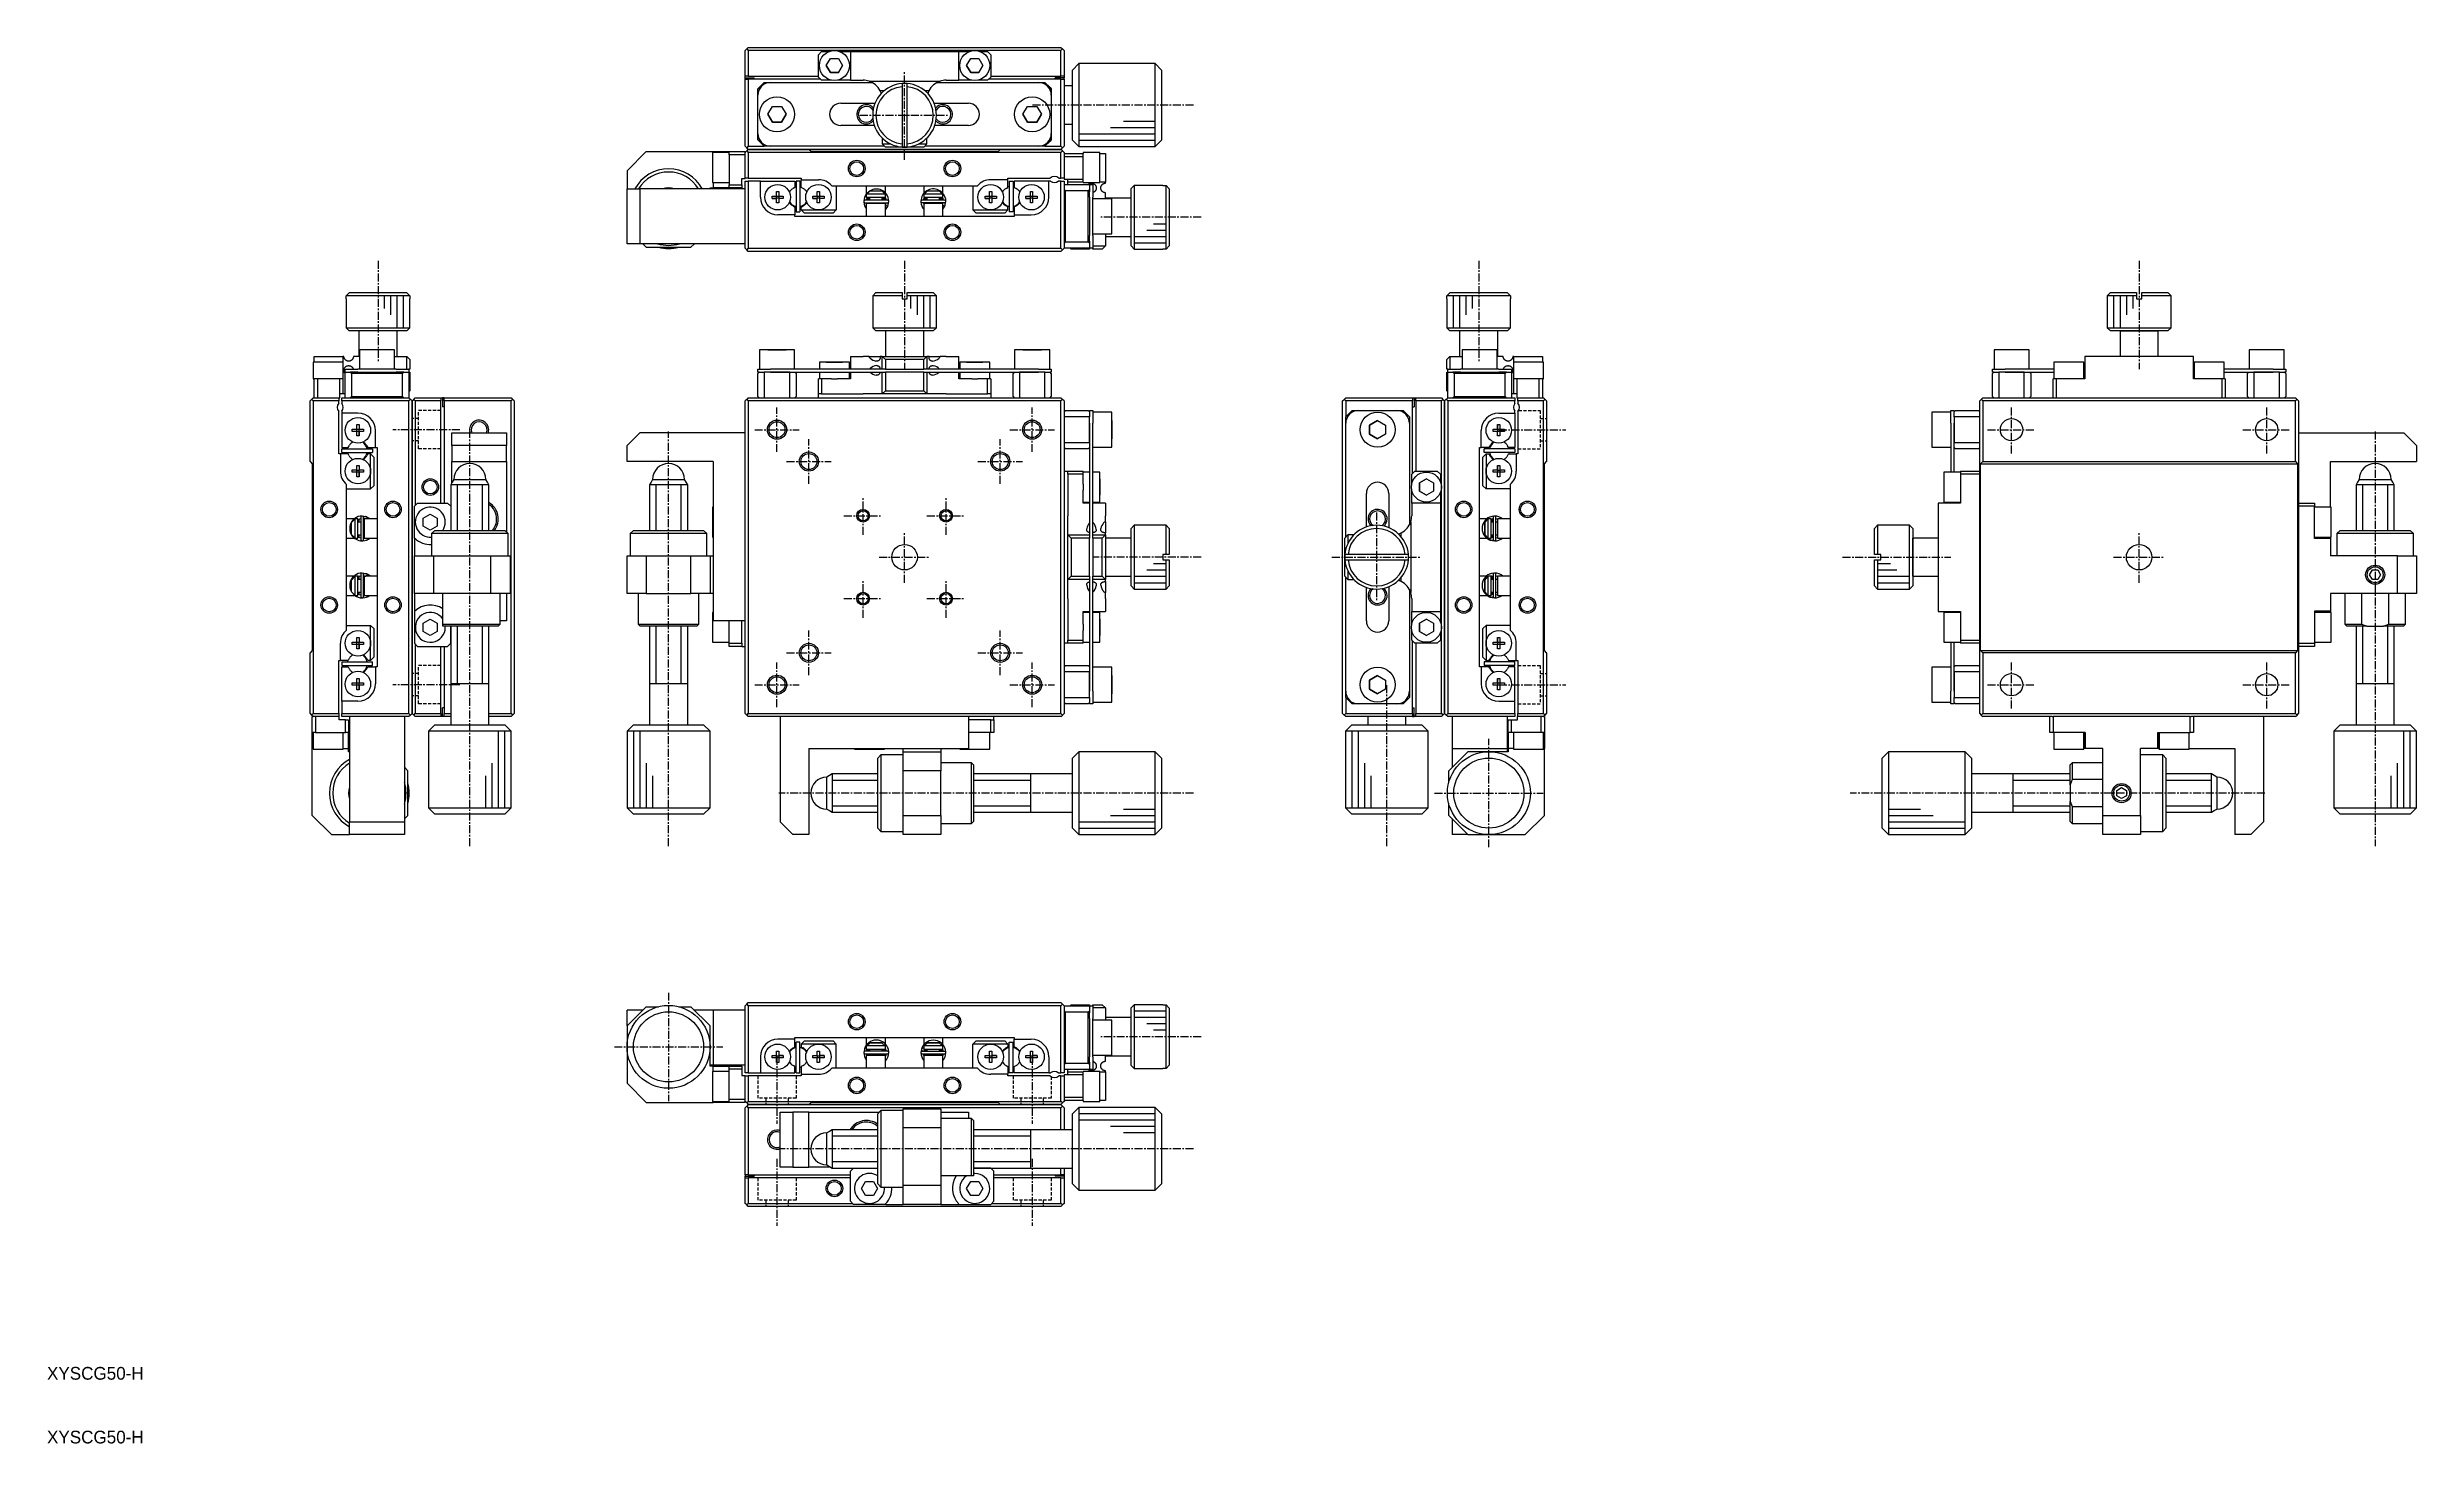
# Model space of a CAD drawing. Extents: x 10 to 381, y 10 to 229.
import ezdxf

# ---------------------------------------------------------------- set-up
doc = ezdxf.new("R2010")
doc.units = 0
doc.linetypes.add('CENTER', pattern=[2, 1.25, -0.25, 0.25, -0.25])
doc.linetypes.add('DASHED', pattern=[0.75, 0.5, -0.25])
doc.layers.get('0').update_dxf_attribs({"linetype": 'CONTINUOUS'})
doc.layers.add('CENTER', color=1, linetype='CENTER')
doc.styles.get("Standard").update_dxf_attribs({"font": 'FGP教科書体NT-M'})

msp = doc.modelspace()

# ---------------------------------------------------------------- texts
at = {"color": 7, "linetype": 'CONTINUOUS'}
for p in [(10, 20), (10, 10)]:
    msp.add_text('XYSCG50-H', height=2, dxfattribs=at).set_placement(p)

# ---------------------------------------------------------------- linework, layer by layer
at = {"color": 7, "linetype": 'CONTINUOUS'}
for p, q in [((119.44, 228.46), (119.69, 228.71)), ((119.44, 224.46), (119.44, 228.46)), ((119.69, 228.71), (119.94, 228.96)), ((119.69, 228.71), (119.94, 228.46)), ((119.94, 228.96), (168.94, 228.96)), ((119.94, 228.46), (119.94, 224.46)), ((133.44, 228.46), (119.94, 228.46)), ((130.94, 227.81), (131.44, 228.31)), ((130.94, 224.31), (130.94, 227.81)), ((131.44, 228.31), (132.62, 228.31)), ((132.17, 226.11), (132.81, 227.21)), ((132.81, 227.21), (134.08, 227.21)), ((155.44, 228.46), (133.44, 228.46)), ((134.08, 227.21), (134.72, 226.11)), ((134.27, 228.31), (135.94, 228.31)), ((135.94, 228.31), (135.94, 223.81)), ((135.94, 228.31), (152.94, 228.31)), ((152.94, 223.81), (152.94, 228.31)), ((152.94, 228.31), (154.62, 228.31)), ((154.17, 226.11), (154.81, 227.21)), ((154.81, 227.21), (156.08, 227.21)), ((168.94, 228.46), (155.44, 228.46)), ((156.08, 227.21), (156.72, 226.11)), ((156.27, 228.31), (157.44, 228.31)), ((157.44, 228.31), (157.94, 227.81)), ((157.94, 227.81), (157.94, 224.31)), ((168.94, 228.96), (169.19, 228.71)), ((168.94, 228.46), (169.19, 228.71)), ((168.94, 224.46), (168.94, 228.46)), ((169.19, 228.71), (169.44, 228.46)), ((169.44, 228.46), (169.44, 224.46)), ((119.94, 224.46), (119.44, 224.46)), ((119.44, 224.21), (119.44, 224.46)), ((119.44, 224.21), (120.84, 224.21)), ((119.44, 223.96), (119.44, 224.21)), ((119.44, 213.46), (119.44, 223.96)), ((119.44, 223.96), (119.94, 223.96)), ((119.94, 224.46), (130.94, 224.46)), ((119.94, 223.96), (119.94, 213.46)), ((131.29, 223.96), (119.94, 223.96)), ((120.84, 223.96), (120.84, 224.21)), ((122.44, 223.46), (121.64, 222.66)), ((122.44, 223.46), (123.44, 223.46)), ((123.44, 223.46), (139.35, 223.46)), ((131.44, 223.81), (130.94, 224.31)), ((132.96, 223.81), (131.44, 223.81)), ((132.81, 225.01), (132.17, 226.11)), ((132.17, 226.11), (132.81, 225.01)), ((134.08, 225.01), (132.81, 225.01)), ((132.81, 225.01), (134.08, 225.01)), ((135.94, 223.81), (133.93, 223.81)), ((134.72, 226.11), (134.08, 225.01)), ((134.08, 225.01), (134.72, 226.11)), ((135.94, 223.81), (137.94, 223.81)), ((138.88, 223.66), (150.01, 223.66)), ((144.04, 223.3), (144.04, 222.8)), ((144.84, 222.8), (144.84, 223.3)), ((149.54, 223.46), (165.44, 223.46)), ((150.94, 223.81), (152.94, 223.81)), ((154.96, 223.81), (152.94, 223.81)), ((154.81, 225.01), (154.17, 226.11)), ((154.17, 226.11), (154.81, 225.01)), ((156.08, 225.01), (154.81, 225.01)), ((154.81, 225.01), (156.08, 225.01)), ((157.44, 223.81), (155.93, 223.81)), ((156.72, 226.11), (156.08, 225.01)), ((156.08, 225.01), (156.72, 226.11)), ((157.94, 224.31), (157.44, 223.81)), ((168.94, 223.96), (157.59, 223.96)), ((157.94, 224.46), (168.94, 224.46)), ((165.44, 223.46), (166.44, 223.46)), ((167.24, 222.66), (166.44, 223.46)), ((169.44, 224.21), (168.04, 224.21)), ((168.04, 223.96), (168.04, 224.21)), ((169.44, 224.46), (168.94, 224.46)), ((168.94, 213.46), (168.94, 223.96)), ((168.94, 223.96), (169.44, 223.96)), ((169.44, 224.46), (169.44, 224.21)), ((169.44, 223.96), (169.44, 224.21)), ((169.44, 223.96), (169.44, 213.46)), ((170.74, 222.91), (169.44, 222.91)), ((171.74, 226.41), (170.74, 225.41)), ((170.74, 214.41), (170.74, 225.41)), ((171.74, 226.41), (171.74, 213.41)), ((183.74, 226.41), (171.74, 226.41)), ((183.74, 219.85), (183.74, 226.41)), ((184.74, 225.41), (183.74, 226.41)), ((184.74, 225.41), (184.74, 219.86)), ((121.44, 222.46), (121.64, 222.66)), ((121.44, 221.46), (121.44, 222.46)), ((121.44, 215.46), (121.44, 221.46)), ((121.64, 222.66), (121.64, 222.33)), ((123, 218.46), (123.72, 219.71)), ((123.72, 219.71), (125.17, 219.71)), ((125.17, 219.71), (125.89, 218.46)), ((134.44, 220.21), (139.82, 220.21)), ((141.25, 222.16), (140.62, 222.16)), ((144.04, 222.8), (144.04, 213.83)), ((144.84, 213.83), (144.84, 222.8)), ((148.27, 222.16), (147.64, 222.16)), ((149.07, 220.21), (154.44, 220.21)), ((163, 218.46), (163.72, 219.71)), ((163.72, 219.71), (165.17, 219.71)), ((165.17, 219.71), (165.89, 218.46)), ((167.24, 222.33), (167.24, 222.66)), ((167.24, 222.66), (167.44, 222.46)), ((167.44, 222.46), (167.44, 221.46)), ((167.44, 221.46), (167.44, 215.46)), ((183.74, 213.41), (183.74, 219.85)), ((184.74, 219.86), (184.74, 214.41)), ((121.44, 214.46), (121.44, 215.46)), ((123.72, 217.21), (123, 218.46)), ((123, 218.46), (123.72, 217.21)), ((125.17, 217.21), (123.72, 217.21)), ((123.72, 217.21), (125.17, 217.21)), ((125.89, 218.46), (125.17, 217.21)), ((125.17, 217.21), (125.89, 218.46)), ((139.71, 216.71), (134.44, 216.71)), ((154.44, 216.71), (149.18, 216.71)), ((163.72, 217.21), (163, 218.46)), ((163, 218.46), (163.72, 217.21)), ((165.17, 217.21), (163.72, 217.21)), ((163.72, 217.21), (165.17, 217.21)), ((165.89, 218.46), (165.17, 217.21)), ((165.17, 217.21), (165.89, 218.46)), ((167.44, 215.46), (167.44, 214.46)), ((169.44, 216.91), (170.74, 216.91)), ((103.94, 212.61), (100.94, 209.61)), ((103.94, 212.61), (114.44, 212.61)), ((114.34, 212.46), (114.34, 207.76)), ((116.94, 212.46), (114.34, 212.46)), ((114.44, 212.54), (114.44, 212.61)), ((114.44, 212.61), (116.94, 212.61)), ((114.44, 212.54), (114.44, 212.46)), ((116.94, 212.54), (114.44, 212.54)), ((116.94, 212.61), (119.44, 212.61)), ((116.94, 212.11), (116.94, 212.61)), ((119.44, 212.11), (116.94, 212.11)), ((116.94, 212.11), (116.94, 207.41)), ((119.69, 213.21), (119.44, 213.46)), ((119.44, 212.46), (119.69, 212.71)), ((119.44, 212.61), (119.44, 212.46)), ((119.44, 208.46), (119.44, 212.46)), ((119.94, 213.46), (119.69, 213.21)), ((119.94, 212.96), (119.69, 213.21)), ((119.94, 212.96), (119.69, 212.71)), ((119.69, 212.71), (119.94, 212.46)), ((119.94, 213.46), (122.44, 213.46)), ((168.94, 212.96), (119.94, 212.96)), ((119.94, 212.96), (129.44, 212.96)), ((119.94, 212.46), (119.94, 208.46)), ((168.94, 212.46), (119.94, 212.46)), ((121.64, 214.26), (121.44, 214.46)), ((121.64, 214.59), (121.64, 214.26)), ((121.64, 214.26), (122.44, 213.46)), ((123.44, 213.46), (122.44, 213.46)), ((141.29, 213.46), (123.44, 213.46)), ((129.79, 212.61), (129.44, 212.96)), ((159.09, 212.61), (129.79, 212.61)), ((140.94, 214.74), (140.94, 213.81)), ((140.94, 213.81), (142.27, 213.81)), ((141.44, 213.31), (140.94, 213.81)), ((144.44, 213.31), (141.44, 213.31)), ((144.04, 213.83), (144.04, 213.33)), ((147.44, 213.31), (144.44, 213.31)), ((144.84, 213.33), (144.84, 213.83)), ((146.62, 213.81), (147.94, 213.81)), ((147.94, 213.81), (147.44, 213.31)), ((165.44, 213.46), (147.59, 213.46)), ((147.94, 213.81), (147.94, 214.74)), ((159.44, 212.96), (159.09, 212.61)), ((159.44, 212.96), (168.94, 212.96)), ((166.44, 213.46), (165.44, 213.46)), ((166.44, 213.46), (167.24, 214.26)), ((166.44, 213.46), (168.94, 213.46)), ((167.24, 214.26), (167.24, 214.59)), ((167.44, 214.46), (167.24, 214.26)), ((169.19, 213.21), (168.94, 213.46)), ((169.19, 213.21), (168.94, 212.96)), ((169.19, 212.71), (168.94, 212.96)), ((168.94, 212.46), (169.19, 212.71)), ((168.94, 208.46), (168.94, 212.46)), ((169.44, 213.46), (169.19, 213.21)), ((169.19, 212.71), (169.44, 212.46)), ((169.44, 212.46), (169.44, 208.46)), ((169.44, 212.31), (172.44, 212.31)), ((172.44, 211.81), (169.44, 211.81)), ((170.74, 214.41), (171.74, 213.41)), ((171.74, 213.41), (183.74, 213.41)), ((172.44, 212.46), (172.44, 212.31)), ((175.04, 212.46), (172.44, 212.46)), ((172.44, 211.81), (172.44, 212.31)), ((172.44, 208.31), (172.44, 211.81)), ((175.04, 207.76), (175.04, 212.46)), ((175.04, 212.31), (175.94, 212.31)), ((175.94, 212.31), (175.94, 207.81)), ((183.74, 213.41), (184.74, 214.41)), ((100.94, 209.61), (100.94, 206.76)), ((118.94, 208.41), (119.44, 208.41)), ((118.94, 207.41), (118.94, 208.41)), ((119.44, 208.41), (119.44, 208.46)), ((119.94, 208.46), (119.44, 208.46)), ((119.94, 208.46), (128.24, 208.46)), ((128.24, 208.46), (128.24, 208.21)), ((128.24, 208.21), (130.94, 208.21)), ((128.24, 207.01), (128.24, 208.21)), ((160.64, 208.21), (157.94, 208.21)), ((160.64, 208.46), (167.28, 208.46)), ((160.64, 208.21), (160.64, 208.46)), ((160.64, 207.01), (160.64, 208.21)), ((168.61, 208.46), (168.94, 208.46)), ((169.44, 208.46), (168.94, 208.46)), ((169.44, 208.46), (169.44, 208.31)), ((169.44, 208.31), (170.04, 208.31)), ((170.04, 208.31), (172.44, 208.31)), ((170.04, 207.81), (170.04, 208.31)), ((172.44, 207.81), (172.44, 208.31)), ((100.94, 198.16), (100.94, 206.76)), ((100.94, 206.76), (102.94, 206.76)), ((102.94, 206.76), (102.94, 198.16)), ((119.44, 206.76), (102.94, 206.76)), ((113.94, 206.76), (113.94, 206.91)), ((113.94, 206.91), (114.44, 206.91)), ((114.34, 207.76), (116.94, 207.76)), ((114.44, 207.76), (114.44, 206.95)), ((114.44, 206.95), (116.94, 206.95)), ((114.44, 206.91), (114.44, 206.95)), ((116.94, 206.91), (114.44, 206.91)), ((116.94, 207.41), (118.94, 207.41)), ((116.94, 206.91), (116.94, 207.41)), ((118.94, 206.91), (116.94, 206.91)), ((118.94, 207.41), (118.94, 206.91)), ((119.44, 197.46), (119.44, 207.96)), ((119.44, 207.96), (119.94, 207.96)), ((119.94, 207.96), (119.94, 197.46)), ((121.84, 207.96), (119.94, 207.96)), ((121.84, 205.46), (121.84, 207.96)), ((121.84, 207.96), (127.24, 207.96)), ((123.66, 205.64), (124.36, 205.64)), ((123.66, 205.28), (123.66, 205.64)), ((124.36, 205.28), (123.66, 205.28)), ((123.66, 205.28), (124.36, 205.28)), ((124.36, 206.35), (124.72, 206.35)), ((124.36, 205.64), (124.36, 206.35)), ((124.38, 205.63), (124.36, 205.64)), ((124.38, 205.29), (124.36, 205.28)), ((124.36, 204.58), (124.36, 205.28)), ((124.72, 204.58), (124.36, 204.58)), ((124.38, 205.63), (124.71, 205.63)), ((124.38, 205.29), (124.38, 205.63)), ((124.71, 205.29), (124.38, 205.29)), ((124.71, 205.63), (124.72, 205.64)), ((124.71, 205.63), (124.71, 205.29)), ((124.71, 205.29), (124.72, 205.28)), ((124.72, 206.35), (124.72, 205.64)), ((124.72, 205.64), (125.43, 205.64)), ((124.72, 205.28), (124.72, 204.58)), ((125.43, 205.28), (124.72, 205.28)), ((125.43, 205.28), (124.72, 205.28)), ((125.43, 205.64), (125.43, 205.28)), ((127.24, 207.01), (126.95, 206.84)), ((127.24, 207.96), (127.24, 207.01)), ((127.44, 207.96), (127.44, 203.16)), ((128.04, 207.96), (127.44, 207.96)), ((128.04, 207.96), (128.04, 203.16)), ((128.54, 206.84), (128.24, 207.01)), ((130.06, 205.64), (130.76, 205.64)), ((130.06, 205.28), (130.06, 205.64)), ((130.76, 205.28), (130.06, 205.28)), ((130.06, 205.28), (130.76, 205.28)), ((130.76, 206.35), (131.12, 206.35)), ((130.76, 205.64), (130.76, 206.35)), ((130.78, 205.63), (130.76, 205.64)), ((130.78, 205.29), (130.76, 205.28)), ((130.76, 204.58), (130.76, 205.28)), ((131.12, 204.58), (130.76, 204.58)), ((130.78, 205.63), (131.11, 205.63)), ((130.78, 205.29), (130.78, 205.63)), ((131.11, 205.29), (130.78, 205.29)), ((131.11, 205.63), (131.12, 205.64)), ((131.11, 205.63), (131.11, 205.29)), ((131.11, 205.29), (131.12, 205.28)), ((131.12, 206.35), (131.12, 205.64)), ((131.12, 205.64), (131.83, 205.64)), ((131.12, 205.28), (131.12, 204.58)), ((131.83, 205.28), (131.12, 205.28)), ((131.83, 205.28), (131.12, 205.28)), ((131.83, 205.64), (131.83, 205.28)), ((133.02, 207.26), (155.87, 207.26)), ((133.74, 207.26), (133.74, 203.46)), ((138.06, 204.78), (138.07, 204.68)), ((141.76, 205), (138.26, 205)), ((138.26, 204.6), (141.76, 204.6)), ((138.44, 207.26), (138.44, 205.96)), ((139.02, 206.48), (138.44, 205.96)), ((138.5, 205.96), (138.44, 205.96)), ((138.44, 205.96), (138.44, 205.46)), ((138.44, 205.46), (141.44, 205.46)), ((141.44, 204.46), (138.44, 204.46)), ((138.44, 204.46), (138.44, 202.46)), ((138.47, 205), (138.61, 205.46)), ((138.5, 204.46), (138.47, 204.6)), ((138.5, 205.96), (139.03, 206.46)), ((141.39, 205.96), (138.5, 205.96)), ((138.53, 205.26), (138.94, 205.26)), ((138.61, 204.46), (138.86, 204.6)), ((138.94, 205.46), (138.94, 205)), ((138.94, 204.6), (138.94, 204.46)), ((139.03, 206.46), (140.86, 206.46)), ((140.86, 206.46), (141.39, 205.96)), ((140.94, 205), (140.94, 205.46)), ((140.94, 205.26), (141.44, 205.26)), ((140.94, 204.46), (140.94, 204.6)), ((141.16, 204.6), (141.41, 204.46)), ((141.44, 205.96), (141.39, 205.96)), ((141.41, 205.46), (141.55, 205)), ((141.44, 206.12), (141.44, 207.26)), ((141.44, 206.12), (141.44, 206.12)), ((141.44, 206.12), (141.44, 206.12)), ((141.44, 205.46), (141.44, 205.96)), ((141.44, 205.26), (141.44, 205.39)), ((141.44, 202.46), (141.44, 204.46)), ((141.44, 204.4), (141.44, 204.21)), ((141.81, 204.57), (141.79, 204.6)), ((141.79, 204.6), (141.79, 204.6)), ((141.8, 204.03), (141.96, 204.77)), ((141.82, 204.54), (141.81, 204.57)), ((141.83, 204.5), (141.82, 204.54)), ((141.84, 204.47), (141.83, 204.5)), ((141.85, 204.44), (141.84, 204.47)), ((141.85, 204.4), (141.85, 204.44)), ((141.86, 204.37), (141.85, 204.4)), ((141.86, 204.33), (141.86, 204.37)), ((141.86, 204.3), (141.86, 204.33)), ((141.86, 204.27), (141.86, 204.3)), ((147, 204.79), (147.01, 204.69)), ((150.7, 205.01), (147.2, 205.01)), ((147.2, 204.61), (150.7, 204.61)), ((147.44, 204.46), (147.41, 204.61)), ((147.42, 205.01), (147.55, 205.46)), ((147.44, 207.26), (147.44, 206.05)), ((147.44, 206.05), (147.44, 206.04)), ((147.44, 206.04), (147.44, 206.04)), ((147.5, 205.96), (147.44, 205.96)), ((147.44, 205.96), (147.44, 205.46)), ((147.44, 205.46), (150.44, 205.46)), ((150.44, 204.46), (147.44, 204.46)), ((147.44, 204.46), (147.44, 202.46)), ((147.44, 204.45), (147.44, 204.46)), ((147.47, 205.26), (147.94, 205.26)), ((147.5, 205.96), (148.03, 206.46)), ((150.39, 205.96), (147.5, 205.96)), ((147.54, 204.46), (147.8, 204.61)), ((147.94, 205.46), (147.94, 205.01)), ((147.94, 204.61), (147.94, 204.46)), ((148.03, 206.46), (149.86, 206.46)), ((149.86, 206.46), (150.39, 205.96)), ((149.94, 205.01), (149.94, 205.46)), ((149.94, 205.26), (150.44, 205.26)), ((149.94, 204.46), (149.94, 204.61)), ((150.1, 204.61), (150.36, 204.46)), ((150.36, 205.46), (150.49, 205.01)), ((150.44, 205.96), (150.39, 205.96)), ((150.44, 206.06), (150.44, 207.26)), ((150.44, 206.06), (150.44, 206.06)), ((150.44, 205.46), (150.44, 205.96)), ((150.44, 202.46), (150.44, 204.46)), ((150.75, 204.58), (150.73, 204.61)), ((150.73, 204.61), (150.73, 204.61)), ((150.74, 204.04), (150.9, 204.78)), ((150.76, 204.55), (150.75, 204.58)), ((150.77, 204.51), (150.76, 204.55)), ((150.78, 204.48), (150.77, 204.51)), ((150.79, 204.45), (150.78, 204.48)), ((150.79, 204.41), (150.79, 204.45)), ((150.8, 204.38), (150.79, 204.41)), ((150.8, 204.35), (150.8, 204.38)), ((150.8, 204.31), (150.8, 204.35)), ((150.8, 204.28), (150.8, 204.31)), ((155.14, 207.26), (155.14, 203.46)), ((157.06, 205.64), (157.76, 205.64)), ((157.06, 205.28), (157.06, 205.64)), ((157.76, 205.28), (157.06, 205.28)), ((157.06, 205.28), (157.76, 205.28)), ((157.76, 206.35), (158.12, 206.35)), ((157.76, 205.64), (157.76, 206.35)), ((157.78, 205.63), (157.76, 205.64)), ((157.78, 205.29), (157.76, 205.28)), ((157.76, 204.58), (157.76, 205.28)), ((158.12, 204.58), (157.76, 204.58)), ((157.78, 205.63), (158.11, 205.63)), ((157.78, 205.29), (157.78, 205.63)), ((158.11, 205.29), (157.78, 205.29)), ((158.11, 205.63), (158.12, 205.64)), ((158.11, 205.63), (158.11, 205.29)), ((158.11, 205.29), (158.12, 205.28)), ((158.12, 206.35), (158.12, 205.64)), ((158.12, 205.64), (158.83, 205.64)), ((158.12, 205.28), (158.12, 204.58)), ((158.83, 205.28), (158.12, 205.28)), ((158.83, 205.28), (158.12, 205.28)), ((158.83, 205.64), (158.83, 205.28)), ((160.35, 206.84), (160.64, 207.01)), ((160.84, 207.96), (160.84, 203.16)), ((160.84, 207.96), (161.44, 207.96)), ((161.44, 207.96), (161.44, 203.16)), ((161.64, 207.96), (161.64, 207.01)), ((167.04, 207.96), (161.64, 207.96)), ((161.64, 207.01), (161.94, 206.84)), ((163.46, 205.64), (164.16, 205.64)), ((163.46, 205.28), (163.46, 205.64)), ((164.16, 205.28), (163.46, 205.28)), ((163.46, 205.28), (164.16, 205.28)), ((164.16, 206.35), (164.52, 206.35)), ((164.16, 205.64), (164.16, 206.35)), ((164.18, 205.63), (164.16, 205.64)), ((164.18, 205.29), (164.16, 205.28)), ((164.16, 204.58), (164.16, 205.28)), ((164.52, 204.58), (164.16, 204.58)), ((164.18, 205.63), (164.51, 205.63)), ((164.18, 205.29), (164.18, 205.63)), ((164.51, 205.29), (164.18, 205.29)), ((164.51, 205.63), (164.52, 205.64)), ((164.51, 205.63), (164.51, 205.29)), ((164.51, 205.29), (164.52, 205.28)), ((164.52, 206.35), (164.52, 205.64)), ((164.52, 205.64), (165.23, 205.64)), ((164.52, 205.28), (164.52, 204.58)), ((165.23, 205.28), (164.52, 205.28)), ((165.23, 205.28), (164.52, 205.28)), ((165.23, 205.64), (165.23, 205.28)), ((167.04, 205.46), (167.04, 207.96)), ((167.34, 207.96), (167.04, 207.96)), ((168.94, 207.96), (168.54, 207.96)), ((168.94, 197.46), (168.94, 207.96)), ((168.94, 207.96), (169.44, 207.96)), ((169.44, 207.96), (169.44, 197.46)), ((169.44, 207.46), (173.44, 207.46)), ((169.44, 206.66), (169.64, 206.46)), ((173.24, 206.46), (169.64, 206.46)), ((169.64, 206.46), (169.64, 198.46)), ((172.44, 207.81), (170.04, 207.81)), ((170.04, 207.46), (170.04, 207.81)), ((172.44, 207.81), (172.44, 207.76)), ((172.44, 207.76), (175.04, 207.76)), ((173.24, 207.46), (173.27, 207.49)), ((173.24, 206.46), (173.44, 206.66)), ((173.24, 198.46), (173.24, 206.46)), ((173.27, 207.49), (173.3, 207.52)), ((173.3, 207.52), (173.34, 207.55)), ((173.34, 207.55), (173.39, 207.57)), ((173.39, 207.57), (173.43, 207.59)), ((173.43, 207.59), (173.46, 207.6)), ((173.44, 207.46), (173.44, 206.66)), ((173.44, 207.46), (173.94, 207.46)), ((173.44, 206.66), (173.44, 206.33)), ((173.44, 206.33), (173.44, 206.66)), ((173.44, 205.46), (173.44, 206.33)), ((173.44, 205.46), (173.44, 199.46)), ((173.46, 207.6), (173.48, 207.61)), ((173.48, 207.61), (173.51, 207.62)), ((173.51, 207.62), (173.53, 207.63)), ((173.53, 207.63), (173.56, 207.64)), ((173.56, 207.64), (173.58, 207.64)), ((173.58, 207.64), (173.59, 207.65)), ((173.59, 207.65), (173.61, 207.65)), ((173.61, 207.65), (173.62, 207.65)), ((173.62, 207.65), (173.64, 207.66)), ((173.64, 207.66), (173.65, 207.66)), ((173.65, 207.66), (173.67, 207.66)), ((173.67, 207.66), (173.68, 207.66)), ((173.68, 207.66), (173.69, 207.66)), ((173.69, 207.66), (173.7, 207.66)), ((173.7, 207.66), (173.72, 207.66)), ((173.72, 207.66), (173.73, 207.66)), ((173.73, 207.66), (173.74, 207.66)), ((173.74, 207.66), (173.75, 207.66)), ((173.75, 207.66), (173.76, 207.66)), ((173.76, 207.66), (173.77, 207.66)), ((173.77, 207.66), (173.78, 207.66)), ((173.78, 207.66), (173.79, 207.66)), ((173.79, 207.66), (173.8, 207.66)), ((173.8, 207.66), (173.81, 207.66)), ((173.81, 207.66), (173.82, 207.66)), ((173.82, 207.66), (173.83, 207.66)), ((173.83, 207.66), (173.85, 207.66)), ((173.85, 207.66), (173.86, 207.65)), ((173.86, 207.65), (173.87, 207.65)), ((173.87, 207.65), (173.89, 207.65)), ((173.89, 207.65), (173.9, 207.65)), ((173.9, 207.65), (173.92, 207.64)), ((173.92, 207.64), (173.95, 207.64)), ((173.94, 207.46), (173.94, 205.46)), ((173.97, 206.2), (173.94, 206.19)), ((173.94, 199.46), (173.94, 205.46)), ((176.94, 205.21), (173.94, 205.21)), ((173.95, 207.64), (173.97, 207.63)), ((173.97, 207.63), (174, 207.62)), ((173.99, 206.21), (173.97, 206.2)), ((174.02, 206.21), (173.99, 206.21)), ((174, 207.62), (174.02, 207.61)), ((174.02, 207.61), (174.05, 207.6)), ((174.05, 206.23), (174.02, 206.21)), ((174.05, 207.6), (174.07, 207.59)), ((174.08, 206.24), (174.05, 206.23)), ((174.07, 207.59), (174.12, 207.56)), ((174.11, 206.26), (174.08, 206.24)), ((174.14, 206.27), (174.11, 206.26)), ((174.12, 207.56), (174.17, 207.53)), ((174.16, 206.29), (174.14, 206.27)), ((174.19, 206.31), (174.16, 206.29)), ((174.17, 207.53), (174.21, 207.5)), ((174.21, 206.33), (174.19, 206.31)), ((174.21, 207.5), (174.25, 207.47)), ((174.24, 206.35), (174.21, 206.33)), ((174.26, 206.37), (174.24, 206.35)), ((174.25, 207.47), (174.29, 207.43)), ((174.28, 206.39), (174.26, 206.37)), ((174.3, 206.41), (174.28, 206.39)), ((174.29, 207.43), (174.32, 207.39)), ((174.32, 206.44), (174.3, 206.41)), ((174.32, 207.39), (174.36, 207.35)), ((174.34, 206.46), (174.32, 206.44)), ((174.36, 206.48), (174.34, 206.46)), ((174.36, 207.35), (174.39, 207.3)), ((174.38, 206.51), (174.36, 206.48)), ((174.39, 206.53), (174.38, 206.51)), ((174.39, 207.3), (174.42, 207.24)), ((174.41, 206.56), (174.39, 206.53)), ((174.42, 206.59), (174.41, 206.56)), ((174.42, 207.24), (174.44, 207.2)), ((174.44, 206.62), (174.42, 206.59)), ((174.44, 207.2), (174.45, 207.16)), ((174.45, 206.66), (174.44, 206.62)), ((174.45, 207.16), (174.47, 207.11)), ((174.46, 206.7), (174.45, 206.66)), ((174.47, 206.74), (174.46, 206.7)), ((174.47, 207.11), (174.48, 207.07)), ((174.48, 206.78), (174.47, 206.74)), ((174.48, 207.07), (174.49, 207.02)), ((174.49, 206.83), (174.48, 206.78)), ((174.49, 207.02), (174.49, 206.97)), ((174.49, 206.97), (174.49, 206.93)), ((174.49, 206.93), (174.49, 206.88)), ((174.49, 206.88), (174.49, 206.83)), ((175.94, 207.81), (175.04, 207.81)), ((175.19, 206.9), (175.2, 206.95)), ((175.2, 206.86), (175.19, 206.9)), ((175.2, 207.03), (175.21, 207.07)), ((175.2, 206.99), (175.2, 207.03)), ((175.2, 206.95), (175.2, 206.99)), ((175.2, 206.81), (175.2, 206.86)), ((175.21, 206.77), (175.2, 206.81)), ((175.21, 207.07), (175.23, 207.13)), ((175.22, 206.73), (175.21, 206.77)), ((175.23, 206.7), (175.22, 206.73)), ((175.23, 207.13), (175.24, 207.18)), ((175.24, 206.66), (175.23, 206.7)), ((175.24, 207.18), (175.27, 207.23)), ((175.25, 206.63), (175.24, 206.66)), ((175.26, 206.6), (175.25, 206.63)), ((175.28, 206.57), (175.26, 206.6)), ((175.27, 207.23), (175.29, 207.28)), ((175.3, 206.53), (175.28, 206.57)), ((175.29, 207.28), (175.31, 207.32)), ((175.32, 206.5), (175.3, 206.53)), ((175.31, 207.32), (175.34, 207.36)), ((175.34, 206.47), (175.32, 206.5)), ((175.34, 207.36), (175.37, 207.4)), ((175.36, 206.44), (175.34, 206.47)), ((175.38, 206.42), (175.36, 206.44)), ((175.37, 207.4), (175.41, 207.44)), ((175.41, 206.39), (175.38, 206.42)), ((175.41, 207.44), (175.45, 207.47)), ((175.43, 206.36), (175.41, 206.39)), ((175.46, 206.34), (175.43, 206.36)), ((175.45, 207.47), (175.49, 207.51)), ((175.49, 206.32), (175.46, 206.34)), ((175.49, 207.51), (175.53, 207.54)), ((175.52, 206.3), (175.49, 206.32)), ((175.54, 206.28), (175.52, 206.3)), ((175.53, 207.54), (175.57, 207.56)), ((175.57, 206.27), (175.54, 206.28)), ((175.57, 207.56), (175.6, 207.58)), ((175.59, 206.25), (175.57, 206.27)), ((175.62, 206.24), (175.59, 206.25)), ((175.6, 207.58), (175.65, 207.6)), ((175.64, 206.23), (175.62, 206.24)), ((175.67, 206.22), (175.64, 206.23)), ((175.65, 207.6), (175.67, 207.61)), ((175.67, 207.61), (175.69, 207.62)), ((175.69, 206.21), (175.67, 206.22)), ((175.69, 207.62), (175.72, 207.63)), ((175.72, 206.2), (175.69, 206.21)), ((175.72, 207.63), (175.74, 207.63)), ((175.75, 206.19), (175.72, 206.2)), ((175.74, 207.63), (175.77, 207.64)), ((175.78, 206.18), (175.75, 206.19)), ((175.77, 207.64), (175.8, 207.65)), ((175.8, 206.18), (175.78, 206.18)), ((175.8, 207.65), (175.81, 207.65)), ((175.83, 206.17), (175.8, 206.18)), ((175.81, 207.65), (175.82, 207.65)), ((175.82, 207.65), (175.84, 207.66)), ((175.86, 206.17), (175.83, 206.17)), ((175.84, 207.66), (175.85, 207.66)), ((175.85, 207.66), (175.87, 207.66)), ((175.89, 206.17), (175.86, 206.17)), ((175.87, 207.66), (175.88, 207.66)), ((175.88, 207.66), (175.9, 207.66)), ((175.92, 206.16), (175.89, 206.17)), ((175.9, 207.66), (175.91, 207.66)), ((175.91, 207.66), (175.92, 207.66)), ((175.92, 207.66), (175.93, 207.66)), ((175.94, 206.16), (175.92, 206.16)), ((175.93, 207.66), (175.94, 207.66)), ((175.94, 207.66), (175.94, 207.81)), ((175.94, 205.21), (175.94, 206.16)), ((179.94, 205.31), (175.94, 205.31)), ((176.94, 199.71), (176.94, 205.21)), ((180.44, 207.31), (179.94, 206.81)), ((179.94, 197.81), (179.94, 206.81)), ((180.44, 207.31), (180.44, 197.31)), ((184.94, 207.31), (180.44, 207.31)), ((184.94, 207.31), (184.94, 207.3)), ((184.94, 207.3), (185.44, 207.3)), ((185.44, 197.33), (185.44, 207.3)), ((185.44, 207.3), (185.94, 206.8)), ((185.94, 206.8), (185.94, 197.83)), ((127.24, 202.71), (124.59, 202.71)), ((126.95, 204.09), (127.24, 203.92)), ((127.24, 203.92), (127.24, 202.71)), ((127.24, 202.46), (127.24, 202.71)), ((159.44, 202.46), (127.24, 202.46)), ((127.44, 203.16), (128.04, 203.16)), ((128.24, 203.92), (128.54, 204.09)), ((128.24, 203.46), (128.24, 203.92)), ((128.24, 203.46), (130.94, 203.46)), ((128.74, 202.96), (128.24, 203.46)), ((133.24, 202.96), (128.74, 202.96)), ((130.94, 203.46), (133.74, 203.46)), ((133.74, 203.46), (133.24, 202.96)), ((138.2, 204.09), (138.2, 204.09)), ((138.2, 204.09), (138.2, 204.09)), ((138.2, 204.09), (138.2, 204.09)), ((138.2, 204.09), (138.2, 204.09)), ((138.2, 204.09), (138.2, 204.09)), ((138.2, 204.09), (138.2, 204.08)), ((138.2, 204.08), (138.2, 204.08)), ((138.2, 204.08), (138.2, 204.08)), ((138.2, 204.08), (138.22, 204.03)), ((138.22, 204.03), (138.22, 204.03)), ((138.22, 204.03), (138.22, 204.03)), ((138.22, 204.03), (138.24, 203.98)), ((141.45, 204.17), (141.44, 204.18)), ((141.8, 204.02), (141.44, 204.16)), ((141.44, 203.48), (141.8, 204.03)), ((141.46, 204.17), (141.45, 204.17)), ((141.46, 204.16), (141.46, 204.17)), ((141.47, 204.16), (141.46, 204.16)), ((141.48, 204.15), (141.47, 204.16)), ((141.49, 204.15), (141.48, 204.15)), ((141.5, 204.14), (141.49, 204.15)), ((141.51, 204.13), (141.5, 204.14)), ((141.52, 204.13), (141.51, 204.13)), ((141.54, 204.12), (141.52, 204.13)), ((141.55, 204.12), (141.54, 204.12)), ((141.56, 204.11), (141.55, 204.12)), ((141.58, 204.1), (141.56, 204.11)), ((141.59, 204.1), (141.58, 204.1)), ((141.61, 204.09), (141.59, 204.1)), ((141.62, 204.08), (141.61, 204.09)), ((141.63, 204.08), (141.62, 204.08)), ((141.65, 204.07), (141.63, 204.08)), ((141.66, 204.07), (141.65, 204.07)), ((141.68, 204.06), (141.66, 204.07)), ((141.69, 204.06), (141.68, 204.06)), ((141.7, 204.05), (141.69, 204.06)), ((141.72, 204.05), (141.7, 204.05)), ((141.73, 204.04), (141.72, 204.05)), ((141.74, 204.04), (141.73, 204.04)), ((141.75, 204.04), (141.74, 204.04)), ((141.76, 204.03), (141.75, 204.04)), ((141.77, 204.03), (141.76, 204.03)), ((141.78, 204.03), (141.77, 204.03)), ((141.79, 204.03), (141.78, 204.03)), ((141.78, 204.03), (141.78, 204.03)), ((141.8, 204.03), (141.79, 204.03)), ((141.79, 204.03), (141.79, 204.03)), ((141.8, 204.03), (141.82, 204.06)), ((141.8, 204.03), (141.8, 204.03)), ((141.8, 204.03), (141.8, 204.03)), ((141.8, 204.03), (141.8, 204.03)), ((141.82, 204.06), (141.83, 204.1)), ((141.83, 204.1), (141.84, 204.13)), ((141.84, 204.16), (141.85, 204.2)), ((141.84, 204.13), (141.84, 204.16)), ((141.85, 204.2), (141.86, 204.23)), ((141.86, 204.23), (141.86, 204.27)), ((147.14, 204.1), (147.14, 204.1)), ((147.14, 204.1), (147.14, 204.1)), ((147.14, 204.1), (147.14, 204.1)), ((147.14, 204.1), (147.14, 204.1)), ((147.14, 204.1), (147.14, 204.1)), ((147.14, 204.1), (147.14, 204.09)), ((147.14, 204.09), (147.14, 204.09)), ((147.14, 204.09), (147.14, 204.09)), ((147.14, 204.09), (147.16, 204.04)), ((147.16, 204.04), (147.16, 204.05)), ((147.16, 204.05), (147.16, 204.05)), ((147.16, 204.04), (147.18, 203.99)), ((150.46, 204.14), (150.44, 204.15)), ((150.74, 204.04), (150.44, 204.14)), ((150.44, 203.56), (150.74, 204.04)), ((150.47, 204.14), (150.46, 204.14)), ((150.48, 204.13), (150.47, 204.14)), ((150.5, 204.12), (150.48, 204.13)), ((150.51, 204.12), (150.5, 204.12)), ((150.52, 204.11), (150.51, 204.12)), ((150.54, 204.1), (150.52, 204.11)), ((150.55, 204.1), (150.54, 204.1)), ((150.57, 204.09), (150.55, 204.1)), ((150.58, 204.09), (150.57, 204.09)), ((150.6, 204.08), (150.58, 204.09)), ((150.61, 204.07), (150.6, 204.08)), ((150.63, 204.07), (150.61, 204.07)), ((150.64, 204.06), (150.63, 204.07)), ((150.65, 204.06), (150.64, 204.06)), ((150.67, 204.06), (150.65, 204.06)), ((150.68, 204.05), (150.67, 204.06)), ((150.69, 204.05), (150.68, 204.05)), ((150.7, 204.05), (150.69, 204.05)), ((150.71, 204.04), (150.7, 204.05)), ((150.72, 204.04), (150.71, 204.04)), ((150.73, 204.04), (150.72, 204.04)), ((150.72, 204.04), (150.72, 204.04)), ((150.74, 204.04), (150.73, 204.04)), ((150.75, 204.04), (150.74, 204.04)), ((150.74, 204.04), (150.74, 204.04)), ((150.74, 204.04), (150.74, 204.04)), ((150.75, 204.04), (150.76, 204.07)), ((150.75, 204.05), (150.75, 204.04)), ((150.76, 204.07), (150.77, 204.11)), ((150.77, 204.11), (150.78, 204.14)), ((150.78, 204.14), (150.79, 204.17)), ((150.79, 204.21), (150.8, 204.24)), ((150.79, 204.17), (150.79, 204.21)), ((150.8, 204.24), (150.8, 204.28)), ((155.14, 203.46), (157.94, 203.46)), ((155.64, 202.96), (155.14, 203.46)), ((160.14, 202.96), (155.64, 202.96)), ((157.94, 203.46), (160.64, 203.46)), ((161.64, 202.46), (159.44, 202.46)), ((160.64, 203.46), (160.14, 202.96)), ((160.64, 203.92), (160.35, 204.09)), ((160.64, 203.46), (160.64, 203.92)), ((161.44, 203.16), (160.84, 203.16)), ((161.94, 204.09), (161.64, 203.92)), ((161.64, 203.92), (161.64, 202.71)), ((161.64, 202.71), (161.64, 202.46)), ((161.64, 202.71), (164.29, 202.71)), ((102.94, 198.16), (100.94, 198.16)), ((119.44, 198.16), (102.94, 198.16)), ((103.39, 198.16), (103.94, 197.61)), ((103.94, 197.61), (110.94, 197.61)), ((110.94, 197.61), (111.49, 198.16)), ((119.69, 197.21), (119.44, 197.46)), ((119.94, 197.46), (119.69, 197.21)), ((119.94, 196.96), (119.69, 197.21)), ((119.94, 197.46), (168.94, 197.46)), ((168.94, 196.96), (119.94, 196.96)), ((169.19, 197.21), (168.94, 197.46)), ((168.94, 196.96), (169.19, 197.21)), ((169.44, 197.46), (169.19, 197.21)), ((169.64, 198.46), (169.44, 198.26)), ((173.44, 197.46), (169.44, 197.46)), ((169.64, 198.46), (173.24, 198.46)), ((170.39, 197.46), (170.54, 197.31)), ((173.44, 197.31), (170.54, 197.31)), ((173.44, 198.26), (173.24, 198.46)), ((173.44, 198.59), (173.44, 199.46)), ((173.44, 198.59), (173.44, 198.26)), ((173.44, 198.26), (173.44, 198.59)), ((173.44, 198.26), (173.44, 197.46)), ((173.94, 197.46), (173.44, 197.46)), ((173.44, 197.46), (173.44, 197.31)), ((173.94, 199.71), (176.94, 199.71)), ((173.94, 199.46), (173.94, 197.46)), ((173.94, 197.81), (175.94, 197.81)), ((173.94, 197.31), (173.94, 197.46)), ((175.44, 197.31), (173.94, 197.31)), ((175.44, 197.31), (175.94, 197.81)), ((175.94, 199.71), (175.94, 197.81)), ((175.94, 199.31), (179.94, 199.31)), ((179.94, 197.81), (180.44, 197.31)), ((180.44, 197.31), (184.94, 197.31)), ((185.44, 197.33), (184.94, 197.33)), ((184.94, 197.33), (184.94, 197.31)), ((185.94, 197.83), (185.44, 197.33)), ((56.89, 189.5), (56.91, 189.5)), ((56.89, 189.5), (56.89, 185)), ((56.91, 190), (57.41, 190.5)), ((56.91, 189.5), (56.91, 190)), ((66.88, 190), (56.91, 190)), ((57.41, 190.5), (66.38, 190.5)), ((66.38, 190.5), (66.88, 190)), ((66.88, 190), (66.88, 189.5)), ((66.88, 189.5), (66.89, 189.5)), ((66.89, 185), (66.89, 189.5)), ((139.94, 190.5), (139.44, 190)), ((144.04, 190), (139.44, 190)), ((139.44, 190), (139.44, 185)), ((139.94, 190.5), (144.04, 190.5)), ((139.94, 190.5), (144.04, 190.5)), ((144.04, 190.5), (144.04, 190)), ((144.04, 190), (144.04, 189.5)), ((144.04, 189.5), (144.84, 189.5)), ((144.04, 189.5), (144.84, 189.5)), ((144.84, 190.5), (148.94, 190.5)), ((144.84, 190.5), (148.94, 190.5)), ((144.84, 190), (144.84, 190.5)), ((149.44, 190), (144.84, 190)), ((144.84, 189.5), (144.84, 190)), ((149.44, 190), (148.94, 190.5)), ((149.44, 185), (149.44, 190)), ((229.44, 189.5), (229.45, 189.5)), ((229.44, 189.5), (229.44, 185)), ((229.45, 190), (229.95, 190.5)), ((229.45, 189.5), (229.45, 190)), ((239.42, 190), (229.45, 190)), ((229.95, 190.5), (238.92, 190.5)), ((238.92, 190.5), (239.42, 190)), ((239.42, 190), (239.42, 189.5)), ((239.42, 189.5), (239.44, 189.5)), ((239.44, 185), (239.44, 189.5)), ((333.48, 190.5), (332.98, 190)), ((337.58, 190), (332.98, 190)), ((332.98, 190), (332.98, 185)), ((333.48, 190.5), (337.58, 190.5)), ((337.58, 190.5), (337.58, 190)), ((337.58, 190), (337.58, 189.5)), ((337.58, 189.5), (338.38, 189.5)), ((338.38, 190.5), (342.48, 190.5)), ((338.38, 190), (338.38, 190.5)), ((342.98, 190), (338.38, 190)), ((338.38, 189.5), (338.38, 190)), ((342.98, 190), (342.48, 190.5)), ((342.98, 185), (342.98, 190)), ((56.89, 185), (66.89, 185)), ((56.89, 185), (57.39, 184.5)), ((66.39, 184.5), (57.39, 184.5)), ((58.89, 184.5), (58.89, 180.5)), ((64.89, 180.5), (64.89, 184.5)), ((66.39, 184.5), (66.89, 185)), ((139.44, 185), (149.44, 185)), ((139.44, 185), (139.94, 184.5)), ((148.94, 184.5), (139.94, 184.5)), ((141.44, 184.5), (141.44, 180.5)), ((147.44, 180.5), (147.44, 184.5)), ((148.94, 184.5), (149.44, 185)), ((229.44, 185), (239.44, 185)), ((229.44, 185), (229.94, 184.5)), ((238.94, 184.5), (229.94, 184.5)), ((231.44, 184.5), (231.44, 180.5)), ((237.44, 180.5), (237.44, 184.5)), ((238.94, 184.5), (239.44, 185)), ((332.98, 185), (337.98, 185)), ((332.98, 185), (333.48, 184.5)), ((334.98, 184.5), (333.48, 184.5)), ((337.98, 184.5), (333.48, 184.5)), ((340.98, 184.5), (334.98, 184.5)), ((334.98, 184.5), (337.98, 184.5)), ((334.98, 184.5), (334.98, 180.5)), ((337.98, 185), (342.98, 185)), ((342.48, 184.5), (337.98, 184.5)), ((337.98, 184.5), (340.98, 184.5)), ((342.48, 184.5), (340.98, 184.5)), ((340.98, 180.5), (340.98, 184.5)), ((342.48, 184.5), (342.98, 185)), ((56.44, 179.6), (51.74, 179.6)), ((51.74, 179.6), (51.74, 177)), ((51.89, 180.5), (56.39, 180.5)), ((51.89, 179.6), (51.89, 180.5)), ((56.39, 180.5), (56.39, 179.6)), ((56.54, 180.5), (56.39, 180.5)), ((56.44, 177), (56.44, 179.6)), ((56.54, 180.49), (56.54, 180.5)), ((56.54, 180.48), (56.54, 180.49)), ((56.55, 180.46), (56.54, 180.48)), ((56.54, 178.32), (56.55, 178.33)), ((56.54, 178.31), (56.54, 178.32)), ((56.54, 178.3), (56.54, 178.31)), ((56.54, 178.29), (56.54, 178.3)), ((56.54, 178.28), (56.54, 178.29)), ((56.55, 178.27), (56.54, 178.28)), ((56.55, 180.45), (56.55, 180.46)), ((56.55, 180.44), (56.55, 180.45)), ((56.55, 180.42), (56.55, 180.44)), ((56.55, 180.41), (56.55, 180.42)), ((56.55, 180.39), (56.55, 180.41)), ((56.55, 180.38), (56.55, 180.39)), ((56.56, 180.36), (56.55, 180.38)), ((56.55, 178.41), (56.56, 178.43)), ((56.55, 178.4), (56.55, 178.41)), ((56.55, 178.39), (56.55, 178.4)), ((56.55, 178.38), (56.55, 178.39)), ((56.55, 178.37), (56.55, 178.38)), ((56.55, 178.35), (56.55, 178.37)), ((56.55, 178.34), (56.55, 178.35)), ((56.55, 178.33), (56.55, 178.34)), ((56.56, 180.35), (56.56, 180.36)), ((56.57, 180.32), (56.56, 180.35)), ((56.56, 178.46), (56.57, 178.47)), ((56.56, 178.44), (56.56, 178.46)), ((56.56, 178.43), (56.56, 178.44)), ((56.57, 180.3), (56.57, 180.32)), ((56.58, 180.27), (56.57, 180.3)), ((56.57, 178.5), (56.58, 178.53)), ((56.57, 178.47), (56.57, 178.5)), ((56.59, 180.25), (56.58, 180.27)), ((56.58, 178.53), (56.59, 178.56)), ((56.6, 180.22), (56.59, 180.25)), ((56.59, 178.56), (56.6, 178.58)), ((56.61, 180.2), (56.6, 180.22)), ((56.6, 178.58), (56.61, 178.6)), ((56.63, 180.16), (56.61, 180.2)), ((56.61, 178.6), (56.62, 178.63)), ((56.62, 178.63), (56.65, 178.68)), ((56.65, 180.12), (56.63, 180.16)), ((56.67, 180.08), (56.65, 180.12)), ((56.65, 178.68), (56.67, 178.72)), ((56.7, 180.04), (56.67, 180.08)), ((56.67, 178.72), (56.71, 178.77)), ((56.73, 180), (56.7, 180.04)), ((56.71, 178.77), (56.74, 178.81)), ((56.77, 179.96), (56.73, 180)), ((56.74, 178.81), (56.78, 178.84)), ((56.74, 178), (56.74, 178.5)), ((56.74, 178.5), (58.74, 178.5)), ((56.81, 179.93), (56.77, 179.96)), ((56.78, 178.84), (56.82, 178.88)), ((56.85, 179.9), (56.81, 179.93)), ((56.82, 178.88), (56.86, 178.91)), ((56.89, 179.87), (56.85, 179.9)), ((56.86, 178.91), (56.91, 178.94)), ((56.93, 179.84), (56.89, 179.87)), ((56.91, 178.94), (56.96, 178.97)), ((56.98, 179.82), (56.93, 179.84)), ((56.96, 178.97), (57.01, 178.99)), ((57.03, 179.8), (56.98, 179.82)), ((57.01, 178.99), (57.05, 179.01)), ((57.08, 179.78), (57.03, 179.8)), ((57.05, 179.01), (57.09, 179.02)), ((57.13, 179.77), (57.08, 179.78)), ((57.09, 179.02), (57.14, 179.03)), ((57.17, 179.76), (57.13, 179.77)), ((57.14, 179.03), (57.19, 179.04)), ((57.22, 179.75), (57.17, 179.76)), ((57.19, 179.04), (57.23, 179.05)), ((57.26, 179.75), (57.22, 179.75)), ((57.23, 179.05), (57.28, 179.05)), ((57.3, 179.75), (57.26, 179.75)), ((57.28, 179.05), (57.33, 179.05)), ((57.35, 179.75), (57.3, 179.75)), ((57.33, 179.05), (57.38, 179.04)), ((57.39, 179.76), (57.35, 179.75)), ((57.38, 179.04), (57.43, 179.04)), ((57.44, 179.76), (57.39, 179.76)), ((57.43, 179.04), (57.47, 179.03)), ((57.47, 179.77), (57.44, 179.76)), ((57.51, 179.78), (57.47, 179.77)), ((57.47, 179.03), (57.51, 179.02)), ((57.54, 179.79), (57.51, 179.78)), ((57.51, 179.02), (57.55, 179)), ((57.58, 179.81), (57.54, 179.79)), ((57.55, 179), (57.58, 178.99)), ((57.61, 179.82), (57.58, 179.81)), ((57.58, 178.99), (57.61, 178.98)), ((57.64, 179.84), (57.61, 179.82)), ((57.61, 178.98), (57.64, 178.96)), ((57.67, 179.85), (57.64, 179.84)), ((57.64, 178.96), (57.68, 178.95)), ((57.7, 179.87), (57.67, 179.85)), ((57.68, 178.95), (57.7, 178.93)), ((57.74, 179.89), (57.7, 179.87)), ((57.7, 178.93), (57.72, 178.92)), ((57.72, 178.92), (57.75, 178.9)), ((57.77, 179.92), (57.74, 179.89)), ((57.75, 178.9), (57.77, 178.88)), ((57.79, 179.94), (57.77, 179.92)), ((57.77, 178.88), (57.79, 178.86)), ((57.82, 179.96), (57.79, 179.94)), ((57.79, 178.86), (57.82, 178.84)), ((57.84, 179.99), (57.82, 179.96)), ((57.82, 178.84), (57.84, 178.82)), ((57.87, 180.02), (57.84, 179.99)), ((57.84, 178.82), (57.86, 178.79)), ((57.86, 178.79), (57.88, 178.77)), ((57.89, 180.04), (57.87, 180.02)), ((57.88, 178.77), (57.9, 178.75)), ((57.91, 180.07), (57.89, 180.04)), ((57.9, 178.75), (57.92, 178.72)), ((57.93, 180.1), (57.91, 180.07)), ((57.92, 178.72), (57.93, 178.69)), ((57.94, 180.12), (57.93, 180.1)), ((57.93, 178.69), (57.95, 178.66)), ((57.96, 180.15), (57.94, 180.12)), ((57.95, 178.66), (57.97, 178.64)), ((57.97, 180.17), (57.96, 180.15)), ((57.98, 180.2), (57.97, 180.17)), ((57.97, 178.64), (57.98, 178.6)), ((57.99, 180.22), (57.98, 180.2)), ((57.98, 178.6), (57.99, 178.57)), ((58, 180.25), (57.99, 180.22)), ((57.99, 178.57), (58, 178.55)), ((58.01, 180.27), (58, 180.25)), ((58, 178.55), (58.01, 178.52)), ((58.02, 180.3), (58.01, 180.27)), ((58.01, 178.52), (58.02, 178.5)), ((58.03, 180.36), (58.02, 180.33)), ((58.02, 180.33), (58.02, 180.3)), ((58.04, 180.39), (58.03, 180.36)), ((58.99, 180.5), (58.04, 180.5)), ((58.04, 180.5), (58.04, 180.47)), ((58.04, 180.47), (58.04, 180.44)), ((58.04, 180.44), (58.04, 180.42)), ((58.04, 180.42), (58.04, 180.39)), ((64.74, 178.5), (58.74, 178.5)), ((64.49, 181.5), (58.99, 181.5)), ((58.99, 181.5), (58.99, 178.5)), ((64.49, 178.5), (64.49, 181.5)), ((64.49, 180.5), (66.39, 180.5)), ((64.74, 178.5), (66.74, 178.5)), ((66.39, 178.5), (66.39, 180.5)), ((66.89, 180), (66.39, 180.5)), ((66.74, 178.5), (66.74, 178)), ((66.89, 178.5), (66.74, 178.5)), ((66.89, 180), (66.89, 178.5)), ((121.44, 178), (121.44, 178.5)), ((121.44, 178.5), (123.44, 178.5)), ((124.44, 181.5), (121.69, 181.5)), ((127.19, 181.5), (121.69, 181.5)), ((121.69, 181.5), (121.69, 178.5)), ((123.72, 181.5), (123, 181.5)), ((123, 181.5), (123.72, 181.5)), ((141.29, 178.5), (123.44, 178.5)), ((125.17, 181.5), (123.72, 181.5)), ((123.72, 181.5), (125.17, 181.5)), ((127.19, 181.5), (124.44, 181.5)), ((125.89, 181.5), (125.17, 181.5)), ((125.17, 181.5), (125.89, 181.5)), ((127.19, 178.5), (127.19, 181.5)), ((133.44, 179.6), (131.09, 179.6)), ((135.79, 179.6), (131.09, 179.6)), ((131.09, 179.6), (131.09, 178.5)), ((132.81, 179.6), (132.17, 179.6)), ((132.17, 179.6), (132.81, 179.6)), ((134.08, 179.6), (132.81, 179.6)), ((132.81, 179.6), (134.08, 179.6)), ((135.79, 179.6), (133.44, 179.6)), ((134.72, 179.6), (134.08, 179.6)), ((134.08, 179.6), (134.72, 179.6)), ((135.79, 178.5), (135.79, 179.6)), ((135.94, 180.5), (135.94, 178.5)), ((135.94, 180.5), (137.94, 180.5)), ((138.88, 180.5), (137.94, 180.5)), ((138.88, 180.5), (140.62, 180.5)), ((138.9, 180.39), (138.88, 180.5)), ((138.96, 180.3), (138.9, 180.39)), ((139.05, 180.2), (138.96, 180.3)), ((138.96, 178.5), (139.03, 178.58)), ((140.09, 179.75), (139.94, 179.76)), ((140.1, 179.75), (140.09, 179.75)), ((140.09, 179.05), (140.12, 179.05)), ((140.13, 179.75), (140.1, 179.75)), ((140.12, 179.05), (140.17, 179.04)), ((140.17, 179.75), (140.13, 179.75)), ((140.2, 179.76), (140.17, 179.75)), ((140.17, 179.04), (140.21, 179.04)), ((140.24, 179.77), (140.2, 179.76)), ((140.21, 179.04), (140.24, 179.03)), ((140.27, 179.78), (140.24, 179.77)), ((140.24, 179.03), (140.27, 179.02)), ((140.3, 179.79), (140.27, 179.78)), ((140.27, 179.02), (140.3, 179.01)), ((140.33, 179.81), (140.3, 179.79)), ((140.3, 179.01), (140.33, 179)), ((140.36, 179.82), (140.33, 179.81)), ((140.33, 179), (140.35, 178.98)), ((140.35, 178.98), (140.38, 178.97)), ((140.38, 179.84), (140.36, 179.82)), ((140.4, 179.85), (140.38, 179.84)), ((140.38, 178.97), (140.4, 178.95)), ((140.42, 179.87), (140.4, 179.85)), ((140.4, 178.95), (140.42, 178.93)), ((140.44, 179.89), (140.42, 179.87)), ((140.42, 178.93), (140.44, 178.91)), ((140.46, 179.92), (140.44, 179.89)), ((140.44, 178.91), (140.46, 178.89)), ((140.48, 179.94), (140.46, 179.92)), ((140.46, 178.89), (140.48, 178.87)), ((140.5, 179.96), (140.48, 179.94)), ((140.48, 178.87), (140.49, 178.84)), ((140.49, 178.84), (140.51, 178.82)), ((140.51, 179.99), (140.5, 179.96)), ((140.53, 180.02), (140.51, 179.99)), ((140.51, 178.82), (140.52, 178.79)), ((140.52, 178.79), (140.53, 178.77)), ((140.54, 180.04), (140.53, 180.02)), ((140.53, 178.77), (140.55, 178.74)), ((140.55, 180.07), (140.54, 180.04)), ((140.56, 180.1), (140.55, 180.07)), ((140.55, 178.74), (140.56, 178.72)), ((140.57, 180.13), (140.56, 180.1)), ((140.56, 178.72), (140.57, 178.69)), ((140.58, 180.16), (140.57, 180.13)), ((140.57, 178.69), (140.57, 178.66)), ((140.57, 178.66), (140.58, 178.63)), ((140.59, 180.18), (140.58, 180.16)), ((140.58, 178.63), (140.59, 178.6)), ((140.6, 180.24), (140.59, 180.21)), ((140.59, 180.21), (140.59, 180.18)), ((140.59, 178.6), (140.6, 178.57)), ((140.61, 180.27), (140.6, 180.24)), ((140.6, 178.57), (140.6, 178.55)), ((140.6, 178.55), (140.61, 178.52)), ((140.62, 180.37), (140.61, 180.34)), ((140.61, 180.34), (140.61, 180.31)), ((140.61, 180.31), (140.61, 180.27)), ((140.61, 178.52), (140.61, 178.5)), ((140.94, 180.5), (140.62, 180.5)), ((140.62, 180.5), (140.62, 180.47)), ((140.62, 180.47), (140.62, 180.43)), ((140.62, 180.43), (140.62, 180.4)), ((140.62, 180.4), (140.62, 180.37)), ((140.94, 178.5), (140.94, 180.5)), ((141.44, 180), (140.94, 180.5)), ((140.94, 180.5), (143.19, 180.5)), ((141.44, 178.5), (141.29, 178.5)), ((141.44, 180), (141.44, 178.5)), ((147.44, 180), (141.44, 180)), ((141.44, 178.5), (147.44, 178.5)), ((143.19, 180.5), (145.69, 180.5)), ((145.69, 180.5), (147.94, 180.5)), ((147.94, 180.5), (147.44, 180)), ((147.44, 178.5), (147.44, 180)), ((147.59, 178.5), (147.44, 178.5)), ((165.44, 178.5), (147.59, 178.5)), ((147.94, 180.5), (147.94, 178.5)), ((148.27, 180.5), (147.94, 180.5)), ((148.27, 180.5), (150.01, 180.5)), ((148.27, 180.47), (148.27, 180.5)), ((148.27, 180.43), (148.27, 180.47)), ((148.27, 180.4), (148.27, 180.43)), ((148.27, 180.36), (148.27, 180.4)), ((148.28, 180.33), (148.27, 180.36)), ((148.28, 180.3), (148.28, 180.33)), ((148.28, 180.27), (148.28, 180.3)), ((148.29, 180.24), (148.28, 180.27)), ((148.28, 178.53), (148.29, 178.56)), ((148.28, 178.5), (148.28, 178.53)), ((148.3, 180.21), (148.29, 180.24)), ((148.29, 178.56), (148.3, 178.6)), ((148.3, 180.19), (148.3, 180.21)), ((148.31, 180.16), (148.3, 180.19)), ((148.3, 178.63), (148.31, 178.66)), ((148.3, 178.6), (148.3, 178.63)), ((148.32, 180.13), (148.31, 180.16)), ((148.31, 178.66), (148.32, 178.68)), ((148.33, 180.1), (148.32, 180.13)), ((148.32, 178.68), (148.33, 178.71)), ((148.34, 180.07), (148.33, 180.1)), ((148.33, 178.71), (148.34, 178.74)), ((148.35, 180.04), (148.34, 180.07)), ((148.34, 178.74), (148.35, 178.76)), ((148.36, 180.02), (148.35, 180.04)), ((148.35, 178.76), (148.37, 178.79)), ((148.38, 179.99), (148.36, 180.02)), ((148.37, 178.79), (148.38, 178.81)), ((148.39, 179.97), (148.38, 179.99)), ((148.38, 178.81), (148.39, 178.84)), ((148.41, 179.94), (148.39, 179.97)), ((148.39, 178.84), (148.41, 178.86)), ((148.42, 179.92), (148.41, 179.94)), ((148.41, 178.86), (148.42, 178.88)), ((148.44, 179.9), (148.42, 179.92)), ((148.42, 178.88), (148.44, 178.9)), ((148.46, 179.88), (148.44, 179.9)), ((148.44, 178.9), (148.46, 178.92)), ((148.48, 179.86), (148.46, 179.88)), ((148.46, 178.92), (148.48, 178.94)), ((148.5, 179.84), (148.48, 179.86)), ((148.48, 178.94), (148.5, 178.96)), ((148.53, 179.82), (148.5, 179.84)), ((148.5, 178.96), (148.53, 178.98)), ((148.55, 179.81), (148.53, 179.82)), ((148.53, 178.98), (148.55, 178.99)), ((148.58, 179.8), (148.55, 179.81)), ((148.55, 178.99), (148.58, 179.01)), ((148.61, 179.78), (148.58, 179.8)), ((148.58, 179.01), (148.61, 179.02)), ((148.65, 179.77), (148.61, 179.78)), ((148.61, 179.02), (148.64, 179.03)), ((148.64, 179.03), (148.68, 179.04)), ((148.69, 179.76), (148.65, 179.77)), ((148.68, 179.04), (148.71, 179.04)), ((148.72, 179.75), (148.69, 179.76)), ((148.71, 179.04), (148.75, 179.05)), ((148.76, 179.75), (148.72, 179.75)), ((148.75, 179.05), (148.78, 179.05)), ((148.8, 179.75), (148.76, 179.75)), ((148.78, 179.05), (148.8, 179.05)), ((148.8, 179.05), (148.93, 179.04)), ((149.93, 180.3), (149.84, 180.21)), ((149.98, 180.39), (149.93, 180.3)), ((150.01, 180.5), (149.98, 180.39)), ((150.94, 180.5), (150.01, 180.5)), ((150.94, 180.5), (152.94, 180.5)), ((152.94, 178.5), (152.94, 180.5)), ((155.44, 179.6), (153.09, 179.6)), ((157.79, 179.6), (153.09, 179.6)), ((153.09, 179.6), (153.09, 178.5)), ((154.81, 179.6), (154.17, 179.6)), ((154.17, 179.6), (154.81, 179.6)), ((156.08, 179.6), (154.81, 179.6)), ((154.81, 179.6), (156.08, 179.6)), ((157.79, 179.6), (155.44, 179.6)), ((156.72, 179.6), (156.08, 179.6)), ((156.08, 179.6), (156.72, 179.6)), ((157.79, 178.5), (157.79, 179.6)), ((164.44, 181.5), (161.69, 181.5)), ((167.19, 181.5), (161.69, 181.5)), ((161.69, 181.5), (161.69, 178.5)), ((163.72, 181.5), (163, 181.5)), ((163, 181.5), (163.72, 181.5)), ((165.17, 181.5), (163.72, 181.5)), ((163.72, 181.5), (165.17, 181.5)), ((167.19, 181.5), (164.44, 181.5)), ((165.89, 181.5), (165.17, 181.5)), ((165.17, 181.5), (165.89, 181.5)), ((165.44, 178.5), (167.44, 178.5)), ((167.19, 178.5), (167.19, 181.5)), ((167.44, 178.5), (167.44, 178)), ((229.94, 180.5), (229.44, 180)), ((229.44, 178.5), (229.44, 180)), ((229.59, 178.5), (229.44, 178.5)), ((229.59, 178), (229.59, 178.5)), ((229.59, 178.5), (231.59, 178.5)), ((229.94, 180.5), (229.94, 178.5)), ((229.94, 180.5), (231.84, 180.5)), ((237.59, 178.5), (231.59, 178.5)), ((237.34, 181.5), (231.84, 181.5)), ((231.84, 181.5), (231.84, 178.5)), ((237.34, 178.5), (237.34, 181.5)), ((238.29, 180.5), (237.34, 180.5)), ((237.59, 178.5), (239.59, 178.5)), ((238.29, 180.47), (238.29, 180.5)), ((238.29, 180.43), (238.29, 180.47)), ((238.29, 180.4), (238.29, 180.43)), ((238.3, 180.36), (238.29, 180.4)), ((238.3, 180.33), (238.3, 180.36)), ((238.31, 180.31), (238.3, 180.33)), ((238.32, 180.28), (238.31, 180.31)), ((238.31, 178.5), (238.32, 178.53)), ((238.33, 180.25), (238.32, 180.28)), ((238.32, 178.53), (238.33, 178.55)), ((238.34, 180.23), (238.33, 180.25)), ((238.33, 178.55), (238.34, 178.58)), ((238.35, 180.21), (238.34, 180.23)), ((238.34, 178.58), (238.35, 178.6)), ((238.36, 180.18), (238.35, 180.21)), ((238.35, 178.6), (238.36, 178.62)), ((238.37, 180.15), (238.36, 180.18)), ((238.36, 178.62), (238.37, 178.64)), ((238.38, 180.13), (238.37, 180.15)), ((238.37, 178.64), (238.38, 178.67)), ((238.39, 180.11), (238.38, 180.13)), ((238.38, 178.67), (238.4, 178.69)), ((238.4, 180.1), (238.39, 180.11)), ((238.42, 180.07), (238.4, 180.1)), ((238.4, 178.69), (238.41, 178.71)), ((238.41, 178.71), (238.42, 178.73)), ((238.44, 180.04), (238.42, 180.07)), ((238.42, 178.73), (238.44, 178.75)), ((238.46, 180.02), (238.44, 180.04)), ((238.44, 178.75), (238.46, 178.77)), ((238.48, 180), (238.46, 180.02)), ((238.46, 178.77), (238.48, 178.8)), ((238.49, 179.98), (238.48, 180)), ((238.48, 178.8), (238.5, 178.83)), ((238.52, 179.96), (238.49, 179.98)), ((238.5, 178.83), (238.52, 178.84)), ((238.54, 179.94), (238.52, 179.96)), ((238.52, 178.84), (238.54, 178.86)), ((238.56, 179.92), (238.54, 179.94)), ((238.54, 178.86), (238.56, 178.88)), ((238.59, 179.9), (238.56, 179.92)), ((238.56, 178.88), (238.58, 178.89)), ((238.58, 178.89), (238.6, 178.91)), ((238.61, 179.88), (238.59, 179.9)), ((238.6, 178.91), (238.63, 178.93)), ((238.64, 179.86), (238.61, 179.88)), ((238.63, 178.93), (238.66, 178.95)), ((238.67, 179.85), (238.64, 179.86)), ((238.66, 178.95), (238.69, 178.97)), ((238.69, 179.83), (238.67, 179.85)), ((238.72, 179.82), (238.69, 179.83)), ((238.69, 178.97), (238.72, 178.98)), ((238.75, 179.81), (238.72, 179.82)), ((238.72, 178.98), (238.74, 178.99)), ((238.74, 178.99), (238.77, 179)), ((238.78, 179.8), (238.75, 179.81)), ((238.77, 179), (238.81, 179.01)), ((238.8, 179.79), (238.78, 179.8)), ((238.83, 179.78), (238.8, 179.79)), ((238.81, 179.01), (238.84, 179.02)), ((238.86, 179.77), (238.83, 179.78)), ((238.84, 179.02), (238.87, 179.03)), ((238.89, 179.76), (238.86, 179.77)), ((238.87, 179.03), (238.91, 179.04)), ((238.93, 179.76), (238.89, 179.76)), ((238.91, 179.04), (238.95, 179.04)), ((238.96, 179.75), (238.93, 179.76)), ((238.95, 179.04), (238.98, 179.05)), ((239, 179.75), (238.96, 179.75)), ((238.98, 179.05), (239.01, 179.05)), ((239.04, 179.75), (239, 179.75)), ((239.01, 179.05), (239.06, 179.05)), ((239.07, 179.75), (239.04, 179.75)), ((239.06, 179.05), (239.1, 179.05)), ((239.1, 179.75), (239.07, 179.75)), ((239.13, 179.76), (239.1, 179.75)), ((239.1, 179.05), (239.14, 179.04)), ((239.17, 179.76), (239.13, 179.76)), ((239.14, 179.04), (239.18, 179.04)), ((239.2, 179.77), (239.17, 179.76)), ((239.18, 179.04), (239.23, 179.03)), ((239.25, 179.78), (239.2, 179.77)), ((239.23, 179.03), (239.26, 179.01)), ((239.3, 179.8), (239.25, 179.78)), ((239.26, 179.01), (239.3, 179)), ((239.35, 179.82), (239.3, 179.8)), ((239.3, 179), (239.34, 178.99)), ((239.34, 178.99), (239.39, 178.96)), ((239.39, 179.84), (239.35, 179.82)), ((239.43, 179.86), (239.39, 179.84)), ((239.39, 178.96), (239.43, 178.94)), ((239.47, 179.89), (239.43, 179.86)), ((239.43, 178.94), (239.47, 178.91)), ((239.51, 179.92), (239.47, 179.89)), ((239.47, 178.91), (239.51, 178.88)), ((239.54, 179.95), (239.51, 179.92)), ((239.51, 178.88), (239.55, 178.85)), ((239.58, 179.98), (239.54, 179.95)), ((239.55, 178.85), (239.59, 178.81)), ((239.61, 180.01), (239.58, 179.98)), ((239.59, 178.81), (239.62, 178.77)), ((239.59, 178.5), (239.59, 178)), ((239.64, 180.05), (239.61, 180.01)), ((239.62, 178.77), (239.65, 178.73)), ((239.66, 180.09), (239.64, 180.05)), ((239.65, 178.73), (239.67, 178.7)), ((239.69, 180.13), (239.66, 180.09)), ((239.67, 178.7), (239.69, 178.67)), ((239.71, 180.17), (239.69, 180.13)), ((239.69, 178.67), (239.7, 178.64)), ((239.7, 178.64), (239.72, 178.61)), ((239.72, 180.19), (239.71, 180.17)), ((239.73, 180.22), (239.72, 180.19)), ((239.72, 178.61), (239.73, 178.59)), ((239.74, 180.25), (239.73, 180.22)), ((239.73, 178.59), (239.73, 178.57)), ((239.73, 178.57), (239.74, 178.55)), ((239.75, 180.27), (239.74, 180.25)), ((239.74, 178.55), (239.75, 178.52)), ((239.76, 180.3), (239.75, 180.27)), ((239.75, 178.52), (239.76, 178.5)), ((239.77, 180.33), (239.76, 180.31)), ((239.76, 180.31), (239.76, 180.3)), ((239.76, 178.5), (239.76, 178.48)), ((239.76, 178.48), (239.77, 178.47)), ((239.78, 180.39), (239.77, 180.37)), ((239.77, 180.37), (239.77, 180.35)), ((239.77, 180.35), (239.77, 180.33)), ((239.77, 178.47), (239.77, 178.45)), ((239.77, 178.45), (239.77, 178.44)), ((239.77, 178.44), (239.78, 178.43)), ((239.79, 180.46), (239.78, 180.45)), ((239.78, 180.45), (239.78, 180.44)), ((239.78, 180.44), (239.78, 180.43)), ((239.78, 180.43), (239.78, 180.42)), ((239.78, 180.42), (239.78, 180.41)), ((239.78, 180.41), (239.78, 180.39)), ((239.78, 178.43), (239.78, 178.41)), ((239.78, 178.41), (239.78, 178.4)), ((239.78, 178.4), (239.78, 178.38)), ((239.78, 178.38), (239.78, 178.37)), ((239.78, 178.37), (239.78, 178.36)), ((239.78, 178.36), (239.78, 178.35)), ((239.78, 178.35), (239.79, 178.34)), ((239.94, 180.5), (239.79, 180.5)), ((239.79, 180.5), (239.79, 180.49)), ((239.79, 180.49), (239.79, 180.48)), ((239.79, 180.48), (239.79, 180.46)), ((239.79, 178.34), (239.79, 178.32)), ((239.79, 178.32), (239.79, 178.31)), ((239.79, 178.31), (239.79, 178.3)), ((239.79, 178.3), (239.79, 178.29)), ((239.79, 178.29), (239.79, 178.28)), ((244.59, 179.6), (239.89, 179.6)), ((239.89, 179.6), (239.89, 177)), ((239.94, 180.5), (244.44, 180.5)), ((239.94, 179.6), (239.94, 180.5)), ((244.44, 180.5), (244.44, 179.6)), ((244.59, 177), (244.59, 179.6)), ((314.98, 178), (314.98, 178.5)), ((314.98, 178.5), (316.98, 178.5)), ((317.98, 181.5), (315.23, 181.5)), ((315.23, 181.5), (315.23, 178.5)), ((324.63, 178.5), (316.98, 178.5)), ((320.73, 181.5), (317.98, 181.5)), ((320.73, 178.5), (320.73, 181.5)), ((326.98, 179.6), (324.63, 179.6)), ((324.63, 179.6), (324.63, 177)), ((329.33, 179.6), (326.98, 179.6)), ((329.33, 177), (329.33, 179.6)), ((329.48, 178.5), (329.33, 178.5)), ((336.73, 180.5), (329.48, 180.5)), ((329.48, 180.5), (329.48, 177)), ((339.23, 180.5), (336.73, 180.5)), ((346.48, 180.5), (339.23, 180.5)), ((346.48, 177), (346.48, 180.5)), ((346.63, 178.5), (346.48, 178.5)), ((348.98, 179.6), (346.63, 179.6)), ((346.63, 179.6), (346.63, 177)), ((351.33, 179.6), (348.98, 179.6)), ((351.33, 177), (351.33, 179.6)), ((358.98, 178.5), (351.33, 178.5)), ((357.98, 181.5), (355.23, 181.5)), ((355.23, 181.5), (355.23, 178.5)), ((360.73, 181.5), (357.98, 181.5)), ((358.98, 178.5), (360.98, 178.5)), ((360.73, 178.5), (360.73, 181.5)), ((360.98, 178.5), (360.98, 178)), ((51.74, 177), (51.89, 177)), ((51.89, 174), (51.89, 177)), ((52.39, 177), (51.89, 177)), ((52.39, 177), (52.39, 174)), ((55.89, 177), (52.39, 177)), ((55.89, 174.6), (55.89, 177)), ((56.39, 177), (55.89, 177)), ((55.89, 174), (55.89, 174.6)), ((56.39, 174.6), (55.89, 174.6)), ((56.39, 177), (56.44, 177)), ((56.39, 177), (56.39, 174.6)), ((56.74, 174.6), (56.39, 174.6)), ((56.55, 178.26), (56.55, 178.27)), ((56.55, 178.25), (56.55, 178.26)), ((56.55, 178.24), (56.55, 178.25)), ((56.55, 178.22), (56.55, 178.24)), ((56.55, 178.21), (56.55, 178.22)), ((56.55, 178.19), (56.55, 178.21)), ((56.55, 178.18), (56.55, 178.19)), ((56.56, 178.16), (56.55, 178.18)), ((56.56, 178.15), (56.56, 178.16)), ((56.56, 178.13), (56.56, 178.15)), ((56.57, 178.12), (56.56, 178.13)), ((56.57, 178.09), (56.57, 178.12)), ((56.58, 178.06), (56.57, 178.09)), ((56.59, 178.04), (56.58, 178.06)), ((56.6, 178.01), (56.59, 178.04)), ((56.61, 177.99), (56.6, 178.01)), ((56.64, 177.94), (56.61, 177.99)), ((56.66, 177.9), (56.64, 177.94)), ((56.69, 177.86), (56.66, 177.9)), ((56.72, 177.82), (56.69, 177.86)), ((56.74, 177.79), (56.72, 177.82)), ((56.74, 174), (56.74, 178)), ((56.74, 178), (57.54, 178)), ((57.74, 177.8), (57.54, 178)), ((57.54, 178), (57.87, 178)), ((57.87, 178), (57.54, 178)), ((57.74, 177.8), (57.74, 174.2)), ((65.74, 177.8), (57.74, 177.8)), ((58.74, 178), (57.87, 178)), ((58.74, 178), (64.74, 178)), ((65.62, 178), (64.74, 178)), ((65.62, 178), (65.94, 178)), ((65.94, 178), (65.62, 178)), ((65.94, 178), (65.74, 177.8)), ((65.74, 174.2), (65.74, 177.8)), ((65.94, 178), (66.74, 178)), ((66.74, 178), (66.74, 174)), ((66.74, 178), (66.89, 178)), ((66.74, 174.95), (66.89, 175.1)), ((66.89, 178), (66.89, 175.1)), ((121.64, 178), (121.44, 177.8)), ((121.64, 178), (121.44, 178)), ((121.44, 174.2), (121.44, 177.8)), ((121.64, 178), (122.44, 178)), ((122.44, 178), (122.44, 174)), ((123.44, 178), (122.44, 178)), ((123.44, 178), (122.44, 178)), ((126.44, 178), (123.44, 178)), ((123.44, 178), (126.44, 178)), ((126.44, 174), (126.44, 178)), ((126.44, 178), (141.29, 178)), ((127.44, 177.8), (127.24, 178)), ((127.44, 177.8), (127.44, 174.2)), ((130.94, 174.6), (130.94, 177)), ((131.44, 177), (130.94, 177)), ((131.44, 174.6), (130.94, 174.6)), ((130.94, 174), (130.94, 174.6)), ((131.09, 178), (131.09, 177)), ((131.44, 177), (131.44, 174.6)), ((132.96, 177), (131.44, 177)), ((131.44, 174.6), (137.94, 174.6)), ((132.96, 177), (133.93, 177)), ((135.94, 177), (133.93, 177)), ((135.79, 177), (135.79, 178)), ((135.94, 178), (135.94, 177)), ((140.94, 174.6), (137.94, 174.6)), ((140.09, 177.55), (139.97, 177.56)), ((140.1, 177.55), (140.09, 177.55)), ((140.14, 177.55), (140.1, 177.55)), ((140.18, 177.56), (140.14, 177.55)), ((140.22, 177.56), (140.18, 177.56)), ((140.25, 177.57), (140.22, 177.56)), ((140.28, 177.58), (140.25, 177.57)), ((140.31, 177.59), (140.28, 177.58)), ((140.34, 177.61), (140.31, 177.59)), ((140.36, 177.62), (140.34, 177.61)), ((140.39, 177.64), (140.36, 177.62)), ((140.41, 177.66), (140.39, 177.64)), ((140.43, 177.68), (140.41, 177.66)), ((140.45, 177.7), (140.43, 177.68)), ((140.47, 177.72), (140.45, 177.7)), ((140.49, 177.75), (140.47, 177.72)), ((140.5, 177.77), (140.49, 177.75)), ((140.52, 177.8), (140.5, 177.77)), ((140.53, 177.83), (140.52, 177.8)), ((140.54, 177.85), (140.53, 177.83)), ((140.55, 177.88), (140.54, 177.85)), ((140.57, 177.91), (140.55, 177.88)), ((140.58, 177.97), (140.57, 177.94)), ((140.57, 177.94), (140.57, 177.91)), ((140.59, 178), (140.58, 177.97)), ((140.94, 174.6), (140.94, 178)), ((140.94, 174.6), (141.44, 175.1)), ((147.94, 174.6), (140.94, 174.6)), ((141.29, 178), (141.44, 178)), ((141.44, 178), (141.44, 175.1)), ((147.44, 178), (141.44, 178)), ((141.44, 175.1), (147.44, 175.1)), ((147.44, 175.1), (147.44, 178)), ((147.44, 178), (147.59, 178)), ((147.44, 175.1), (147.94, 174.6)), ((147.59, 178), (162.44, 178)), ((147.94, 178), (147.94, 174.6)), ((150.94, 174.6), (147.94, 174.6)), ((148.31, 177.97), (148.3, 178)), ((148.32, 177.94), (148.31, 177.97)), ((148.33, 177.91), (148.32, 177.94)), ((148.34, 177.88), (148.33, 177.91)), ((148.35, 177.85), (148.34, 177.88)), ((148.36, 177.82), (148.35, 177.85)), ((148.37, 177.8), (148.36, 177.82)), ((148.39, 177.77), (148.37, 177.8)), ((148.4, 177.75), (148.39, 177.77)), ((148.42, 177.73), (148.4, 177.75)), ((148.44, 177.7), (148.42, 177.73)), ((148.46, 177.68), (148.44, 177.7)), ((148.48, 177.66), (148.46, 177.68)), ((148.5, 177.64), (148.48, 177.66)), ((148.52, 177.63), (148.5, 177.64)), ((148.54, 177.61), (148.52, 177.63)), ((148.57, 177.6), (148.54, 177.61)), ((148.6, 177.59), (148.57, 177.6)), ((148.63, 177.58), (148.6, 177.59)), ((148.66, 177.57), (148.63, 177.58)), ((148.7, 177.56), (148.66, 177.57)), ((148.73, 177.55), (148.7, 177.56)), ((148.76, 177.55), (148.73, 177.55)), ((148.8, 177.55), (148.76, 177.55)), ((148.8, 177.55), (148.8, 177.55)), ((150.94, 174.6), (157.44, 174.6)), ((152.94, 177), (152.94, 178)), ((154.96, 177), (152.94, 177)), ((153.09, 178), (153.09, 177)), ((154.96, 177), (155.93, 177)), ((157.44, 177), (155.93, 177)), ((157.44, 174.6), (157.44, 177)), ((157.94, 177), (157.44, 177)), ((157.94, 174.6), (157.44, 174.6)), ((157.79, 177), (157.79, 178)), ((157.94, 177), (157.94, 174.6)), ((157.94, 174.6), (157.94, 174)), ((161.64, 178), (161.44, 177.8)), ((161.44, 174.2), (161.44, 177.8)), ((162.44, 178), (162.44, 174)), ((165.44, 178), (162.44, 178)), ((162.44, 178), (165.44, 178)), ((166.44, 178), (165.44, 178)), ((166.44, 178), (165.44, 178)), ((166.44, 174), (166.44, 178)), ((166.44, 178), (167.24, 178)), ((167.44, 177.8), (167.24, 178)), ((167.44, 178), (167.24, 178)), ((167.44, 177.8), (167.44, 174.2)), ((229.44, 175.1), (229.44, 178)), ((229.44, 178), (229.59, 178)), ((229.44, 175.1), (229.59, 174.95)), ((229.59, 174), (229.59, 178)), ((229.59, 178), (230.39, 178)), ((230.59, 177.8), (230.39, 178)), ((230.39, 178), (230.71, 178)), ((230.71, 178), (230.39, 178)), ((230.59, 177.8), (230.59, 174.2)), ((238.59, 177.8), (230.59, 177.8)), ((231.59, 178), (230.71, 178)), ((231.59, 178), (237.59, 178)), ((238.46, 178), (237.59, 178)), ((238.46, 178), (238.79, 178)), ((238.79, 178), (238.46, 178)), ((238.79, 178), (238.59, 177.8)), ((238.59, 174.2), (238.59, 177.8)), ((238.79, 178), (239.59, 178)), ((239.59, 178), (239.59, 174)), ((239.63, 177.84), (239.59, 177.8)), ((239.59, 177.8), (239.59, 177.79)), ((239.94, 174.6), (239.59, 174.6)), ((239.66, 177.88), (239.63, 177.84)), ((239.67, 177.91), (239.66, 177.88)), ((239.69, 177.94), (239.67, 177.91)), ((239.71, 177.96), (239.69, 177.94)), ((239.72, 177.99), (239.71, 177.96)), ((239.73, 178.01), (239.72, 177.99)), ((239.74, 178.04), (239.73, 178.01)), ((239.75, 178.06), (239.74, 178.04)), ((239.76, 178.09), (239.75, 178.06)), ((239.77, 178.14), (239.76, 178.12)), ((239.76, 178.12), (239.76, 178.1)), ((239.76, 178.1), (239.76, 178.09)), ((239.78, 178.18), (239.77, 178.16)), ((239.77, 178.16), (239.77, 178.14)), ((239.79, 178.26), (239.78, 178.25)), ((239.78, 178.25), (239.78, 178.24)), ((239.78, 178.24), (239.78, 178.22)), ((239.78, 178.22), (239.78, 178.21)), ((239.78, 178.21), (239.78, 178.2)), ((239.78, 178.2), (239.78, 178.18)), ((239.79, 178.28), (239.79, 178.26)), ((239.89, 177), (239.94, 177)), ((239.94, 174.6), (239.94, 177)), ((240.44, 177), (239.94, 177)), ((240.44, 174.6), (239.94, 174.6)), ((240.44, 177), (240.44, 174.6)), ((243.94, 177), (240.44, 177)), ((240.44, 174.6), (240.44, 174)), ((243.94, 174), (243.94, 177)), ((244.44, 177), (243.94, 177)), ((244.44, 177), (244.59, 177)), ((244.44, 177), (244.44, 174)), ((315.18, 178), (314.98, 177.8)), ((315.18, 178), (314.98, 178)), ((314.98, 174.2), (314.98, 177.8)), ((315.18, 178), (315.98, 178)), ((315.98, 178), (315.98, 174)), ((316.98, 178), (315.98, 178)), ((316.98, 178), (315.98, 178)), ((319.98, 178), (316.98, 178)), ((316.98, 178), (319.98, 178)), ((319.98, 174), (319.98, 178)), ((319.98, 178), (324.63, 178)), ((320.98, 177.8), (320.78, 178)), ((320.98, 177.8), (320.98, 174.2)), ((329.48, 177), (324.48, 177)), ((324.48, 174), (324.48, 177)), ((324.98, 177), (324.98, 174)), ((329.33, 178), (329.48, 178)), ((346.48, 178), (346.63, 178)), ((351.48, 177), (346.48, 177)), ((350.98, 174), (350.98, 177)), ((351.33, 178), (355.98, 178)), ((351.48, 177), (351.48, 174)), ((355.18, 178), (354.98, 177.8)), ((354.98, 174.2), (354.98, 177.8)), ((355.98, 178), (355.98, 174)), ((358.98, 178), (355.98, 178)), ((355.98, 178), (358.98, 178)), ((359.98, 178), (358.98, 178)), ((359.98, 178), (358.98, 178)), ((359.98, 174), (359.98, 178)), ((359.98, 178), (360.78, 178)), ((360.98, 177.8), (360.78, 178)), ((360.98, 178), (360.78, 178)), ((360.98, 177.8), (360.98, 174.2)), ((51.49, 173.75), (51.24, 173.5)), ((51.24, 164), (51.24, 173.5)), ((51.49, 173.75), (51.74, 174)), ((51.74, 173.5), (51.49, 173.75)), ((51.74, 174), (55.74, 174)), ((51.74, 173.5), (51.74, 124.5)), ((55.74, 173.5), (51.74, 173.5)), ((55.74, 174), (55.89, 174)), ((55.74, 174), (55.74, 173.5)), ((55.74, 173.16), (55.74, 173.5)), ((55.74, 165.2), (55.74, 171.84)), ((56.24, 174), (66.74, 174)), ((56.24, 173.5), (56.24, 174)), ((56.24, 173.5), (56.24, 173.1)), ((66.74, 173.5), (56.24, 173.5)), ((56.24, 171.9), (56.24, 171.6)), ((58.74, 171.6), (56.24, 171.6)), ((56.24, 171.6), (56.24, 166.2)), ((57.54, 174), (57.74, 174.2)), ((57.74, 174.2), (65.74, 174.2)), ((65.74, 174.2), (65.94, 174)), ((66.74, 174), (66.99, 173.75)), ((66.99, 173.75), (66.74, 173.5)), ((66.74, 124.5), (66.74, 173.5)), ((67.24, 173.5), (66.99, 173.75)), ((67.24, 173.5), (67.49, 173.75)), ((67.24, 173.5), (67.24, 124.5)), ((67.24, 124.5), (67.24, 173.5)), ((67.49, 173.75), (67.74, 174)), ((67.74, 173.5), (67.49, 173.75)), ((67.74, 174), (71.74, 174)), ((71.74, 173.5), (67.74, 173.5)), ((67.74, 173.5), (67.74, 157.15)), ((71.74, 174), (71.74, 173.5)), ((71.74, 174), (71.99, 174)), ((71.74, 157.5), (71.74, 173.5)), ((71.99, 174), (71.99, 172.6)), ((72.24, 174), (71.99, 174)), ((72.24, 172.6), (71.99, 172.6)), ((72.24, 174), (82.74, 174)), ((72.24, 173.5), (72.24, 174)), ((82.74, 173.5), (72.24, 173.5)), ((72.24, 173.5), (72.24, 157.5)), ((82.74, 174), (82.99, 173.75)), ((82.99, 173.75), (82.74, 173.5)), ((82.74, 124.5), (82.74, 173.5)), ((83.24, 173.5), (82.99, 173.75)), ((83.24, 173.5), (83.24, 124.5)), ((119.69, 173.75), (119.44, 173.5)), ((119.69, 173.75), (119.44, 173.5)), ((119.44, 124.5), (119.44, 173.5)), ((119.94, 174), (119.69, 173.75)), ((119.94, 174), (119.69, 173.75)), ((119.94, 173.5), (119.69, 173.75)), ((119.94, 173.5), (119.69, 173.75)), ((119.94, 174), (122.44, 174)), ((168.94, 173.5), (119.94, 173.5)), ((119.94, 173.5), (119.94, 124.5)), ((121.44, 174.2), (121.64, 174)), ((122.44, 174), (126.44, 174)), ((122.44, 174), (126.44, 174)), ((126.44, 174), (162.44, 174)), ((127.24, 174), (127.44, 174.2)), ((161.44, 174.2), (161.64, 174)), ((162.44, 174), (166.44, 174)), ((162.44, 174), (166.44, 174)), ((166.44, 174), (168.94, 174)), ((167.24, 174), (167.44, 174.2)), ((169.19, 173.75), (168.94, 174)), ((169.19, 173.75), (168.94, 173.5)), ((168.94, 124.5), (168.94, 173.5)), ((169.44, 173.5), (169.19, 173.75)), ((169.44, 173.5), (169.44, 124.5)), ((169.64, 172), (169.44, 171.8)), ((173.44, 171), (169.44, 171)), ((169.44, 171), (169.44, 167)), ((169.44, 171), (169.44, 167)), ((169.64, 172), (173.24, 172)), ((173.44, 171.8), (173.24, 172)), ((173.44, 172), (173.94, 172)), ((173.44, 171.8), (173.44, 172)), ((173.44, 171.8), (173.44, 171)), ((173.44, 170), (173.44, 171)), ((173.44, 170), (173.44, 171)), ((173.94, 172), (173.94, 170)), ((176.94, 171.75), (173.94, 171.75)), ((176.94, 169), (176.94, 171.75)), ((176.94, 166.25), (176.94, 171.75)), ((213.09, 173.5), (213.34, 173.75)), ((213.09, 124.5), (213.09, 173.5)), ((213.34, 173.75), (213.59, 174)), ((213.59, 173.5), (213.34, 173.75)), ((213.59, 174), (224.09, 174)), ((213.59, 173.5), (213.59, 171)), ((224.09, 173.5), (213.59, 173.5)), ((214.39, 171.8), (213.59, 171)), ((213.59, 170), (213.59, 171)), ((214.39, 171.8), (214.59, 172)), ((214.71, 171.8), (214.39, 171.8)), ((214.59, 172), (215.59, 172)), ((215.59, 172), (221.59, 172)), ((221.59, 172), (222.59, 172)), ((222.79, 171.8), (222.46, 171.8)), ((222.59, 172), (222.79, 171.8)), ((223.59, 171), (222.79, 171.8)), ((223.59, 171), (223.59, 170)), ((224.09, 174), (224.09, 173.5)), ((224.09, 174), (224.34, 174)), ((224.09, 162.15), (224.09, 173.5)), ((224.09, 172.6), (224.34, 172.6)), ((224.34, 174), (224.34, 172.6)), ((224.34, 174), (224.59, 174)), ((224.59, 174), (228.59, 174)), ((224.59, 173.5), (224.59, 174)), ((228.59, 173.5), (224.59, 173.5)), ((224.59, 173.5), (224.59, 162.5)), ((228.59, 174), (228.84, 173.75)), ((228.84, 173.75), (228.59, 173.5)), ((228.59, 160), (228.59, 173.5)), ((228.84, 173.75), (229.09, 173.5)), ((229.34, 173.75), (229.09, 173.5)), ((229.09, 124.5), (229.09, 173.5)), ((229.09, 173.5), (229.09, 124.5)), ((229.34, 173.75), (229.59, 174)), ((229.59, 173.5), (229.34, 173.75)), ((229.59, 174), (240.09, 174)), ((240.09, 173.5), (229.59, 173.5)), ((229.59, 173.5), (229.59, 124.5)), ((230.39, 174), (230.59, 174.2)), ((230.59, 174.2), (238.59, 174.2)), ((237.59, 171.6), (240.09, 171.6)), ((238.59, 174.2), (238.79, 174)), ((240.09, 174), (240.09, 173.5)), ((240.09, 173.1), (240.09, 173.5)), ((240.09, 171.6), (240.09, 171.9)), ((240.09, 171.6), (240.09, 166.2)), ((240.44, 174), (240.59, 174)), ((240.59, 173.5), (240.59, 174)), ((240.59, 174), (244.59, 174)), ((244.59, 173.5), (240.59, 173.5)), ((240.59, 173.5), (240.59, 173.16)), ((240.59, 171.84), (240.59, 165.2)), ((244.59, 174), (244.84, 173.75)), ((244.84, 173.75), (244.59, 173.5)), ((244.59, 124.5), (244.59, 173.5)), ((245.09, 173.5), (244.84, 173.75)), ((245.09, 173.5), (245.09, 164)), ((305.48, 171.75), (305.48, 169)), ((308.48, 171.75), (305.48, 171.75)), ((308.48, 172), (308.98, 172)), ((308.48, 170), (308.48, 172)), ((309.18, 172), (308.98, 171.8)), ((308.98, 172), (308.98, 171.8)), ((308.98, 171), (308.98, 171.8)), ((312.98, 171), (308.98, 171)), ((308.98, 171), (308.98, 170)), ((308.98, 171), (308.98, 170)), ((309.18, 172), (312.78, 172)), ((312.98, 171.8), (312.78, 172)), ((313.23, 173.75), (312.98, 173.5)), ((312.98, 124.5), (312.98, 173.5)), ((313.48, 174), (313.23, 173.75)), ((313.48, 173.5), (313.23, 173.75)), ((313.48, 174), (362.48, 174)), ((313.48, 173.5), (313.48, 164)), ((362.48, 173.5), (313.48, 173.5)), ((314.98, 174.2), (315.18, 174)), ((320.78, 174), (320.98, 174.2)), ((354.98, 174.2), (355.18, 174)), ((360.78, 174), (360.98, 174.2)), ((362.73, 173.75), (362.48, 174)), ((362.73, 173.75), (362.48, 173.5)), ((362.48, 164), (362.48, 173.5)), ((362.98, 173.5), (362.73, 173.75)), ((362.98, 173.5), (362.98, 124.5)), ((57.86, 169.08), (58.56, 169.08)), ((57.86, 168.72), (57.86, 169.08)), ((58.56, 168.72), (57.86, 168.72)), ((58.56, 169.79), (58.92, 169.79)), ((58.56, 169.08), (58.56, 169.79)), ((58.57, 169.07), (58.56, 169.08)), ((58.57, 168.73), (58.56, 168.72)), ((58.56, 168.01), (58.56, 168.72)), ((58.92, 168.01), (58.56, 168.01)), ((58.57, 168.73), (58.57, 169.07)), ((58.57, 169.07), (58.91, 169.07)), ((58.91, 168.73), (58.57, 168.73)), ((58.91, 169.07), (58.92, 169.08)), ((58.91, 169.07), (58.91, 168.73)), ((58.91, 168.73), (58.92, 168.72)), ((58.92, 169.79), (58.92, 169.08)), ((58.92, 169.79), (58.92, 169.08)), ((58.92, 169.08), (59.63, 169.08)), ((58.92, 168.72), (58.92, 168.01)), ((59.63, 168.72), (58.92, 168.72)), ((58.92, 168.01), (58.92, 168.72)), ((59.63, 169.08), (59.63, 168.72)), ((61.49, 166.2), (61.49, 168.85)), ((73.44, 166.5), (73.44, 168.5)), ((73.44, 168.5), (82.04, 168.5)), ((82.04, 168.5), (82.04, 166.5)), ((102.94, 168.5), (100.94, 166.5)), ((119.44, 168.5), (102.94, 168.5)), ((173.44, 167), (173.44, 170)), ((173.44, 170), (173.44, 167)), ((173.94, 152.15), (173.94, 170)), ((176.94, 169.72), (176.94, 170.44)), ((176.94, 170.44), (176.94, 169.72)), ((176.94, 168.28), (176.94, 169.72)), ((176.94, 169.72), (176.94, 168.28)), ((176.94, 166.25), (176.94, 169)), ((176.94, 167.56), (176.94, 168.28)), ((176.94, 168.28), (176.94, 167.56)), ((213.59, 152.15), (213.59, 170)), ((217.34, 169.72), (218.59, 170.44)), ((218.59, 170.44), (217.34, 169.72)), ((217.34, 168.28), (217.34, 169.72)), ((217.34, 169.72), (217.34, 168.28)), ((218.59, 167.56), (217.34, 168.28)), ((217.34, 168.28), (218.59, 167.56)), ((218.59, 170.44), (219.84, 169.72)), ((219.84, 168.28), (218.59, 167.56)), ((219.84, 169.72), (219.84, 168.28)), ((223.59, 170), (223.59, 154.09)), ((234.84, 166.2), (234.84, 168.85)), ((236.7, 168.72), (236.7, 169.08)), ((236.7, 169.08), (237.41, 169.08)), ((237.41, 168.72), (236.7, 168.72)), ((237.41, 169.79), (237.77, 169.79)), ((237.41, 169.08), (237.41, 169.79)), ((237.41, 169.79), (237.41, 169.08)), ((237.42, 169.07), (237.41, 169.08)), ((237.42, 168.73), (237.41, 168.72)), ((237.41, 168.01), (237.41, 168.72)), ((237.41, 168.01), (237.41, 168.72)), ((237.77, 168.01), (237.41, 168.01)), ((237.42, 169.07), (237.76, 169.07)), ((237.42, 168.73), (237.42, 169.07)), ((237.76, 168.73), (237.42, 168.73)), ((237.76, 169.07), (237.77, 169.08)), ((237.76, 169.07), (237.76, 168.73)), ((237.76, 168.73), (237.77, 168.72)), ((237.77, 169.79), (237.77, 169.08)), ((237.77, 169.08), (238.47, 169.08)), ((237.77, 168.72), (237.77, 168.01)), ((238.47, 168.72), (237.77, 168.72)), ((238.47, 169.08), (238.47, 168.72)), ((305.48, 169), (305.48, 166.25)), ((308.48, 170), (308.48, 162.35)), ((308.98, 170), (308.98, 167)), ((308.98, 167), (308.98, 170)), ((362.98, 168.5), (379.48, 168.5)), ((381.48, 166.5), (379.48, 168.5)), ((51.24, 164), (51.59, 163.65)), ((51.59, 163.65), (51.59, 134.35)), ((55.99, 165.2), (55.74, 165.2)), ((55.99, 165.2), (55.99, 162.5)), ((57.2, 165.2), (55.99, 165.2)), ((56.24, 166.2), (57.2, 166.2)), ((56.24, 166), (61.04, 166)), ((56.24, 165.4), (56.24, 166)), ((56.24, 165.4), (61.04, 165.4)), ((57.2, 166.2), (57.37, 166.49)), ((57.37, 164.91), (57.2, 165.2)), ((60.12, 166.49), (60.29, 166.2)), ((60.29, 165.2), (60.12, 164.91)), ((60.29, 166.2), (61.49, 166.2)), ((60.74, 165.2), (60.29, 165.2)), ((60.74, 162.5), (60.74, 165.2)), ((60.74, 165.2), (61.24, 164.7)), ((61.04, 166), (61.04, 165.4)), ((61.24, 164.7), (61.24, 160.2)), ((61.49, 166.2), (61.74, 166.2)), ((61.74, 166.2), (61.74, 164)), ((61.74, 164), (61.74, 131.8)), ((73.44, 166.5), (73.44, 164)), ((82.04, 166.5), (73.44, 166.5)), ((73.44, 164), (82.04, 164)), ((73.44, 160.59), (73.44, 164)), ((82.04, 164), (82.04, 166.5)), ((82.04, 164), (82.04, 152.95)), ((100.94, 164), (100.94, 166.5)), ((114.44, 164), (100.94, 164)), ((114.44, 164), (114.44, 139)), ((169.44, 167), (173.44, 167)), ((169.44, 167), (169.44, 131)), ((169.44, 166.2), (169.64, 166)), ((173.24, 166), (169.64, 166)), ((173.24, 166), (173.44, 166.2)), ((173.44, 167), (173.44, 152.15)), ((173.94, 166.25), (176.94, 166.25)), ((234.59, 166.2), (234.84, 166.2)), ((234.59, 164), (234.59, 166.2)), ((234.59, 131.8), (234.59, 164)), ((236.04, 166.2), (234.84, 166.2)), ((235.09, 164.7), (235.59, 165.2)), ((235.09, 160.2), (235.09, 164.7)), ((240.09, 166), (235.29, 166)), ((235.29, 165.4), (235.29, 166)), ((240.09, 165.4), (235.29, 165.4)), ((235.59, 165.2), (235.59, 162.5)), ((235.59, 165.2), (236.04, 165.2)), ((236.21, 166.49), (236.04, 166.2)), ((236.04, 165.2), (236.21, 164.91)), ((239.13, 166.2), (238.96, 166.49)), ((238.96, 164.91), (239.13, 165.2)), ((240.09, 166.2), (239.13, 166.2)), ((239.13, 165.2), (240.34, 165.2)), ((240.09, 166), (240.09, 165.4)), ((240.34, 165.2), (240.34, 162.5)), ((240.59, 165.2), (240.34, 165.2)), ((244.74, 163.65), (245.09, 164)), ((244.74, 134.35), (244.74, 163.65)), ((305.48, 166.25), (308.48, 166.25)), ((308.98, 167), (312.98, 167)), ((308.98, 162.35), (308.98, 167)), ((308.98, 166.2), (309.18, 166)), ((312.78, 166), (309.18, 166)), ((312.78, 166), (312.98, 166.2)), ((313.13, 163.65), (313.48, 164)), ((313.13, 134.35), (313.13, 163.65)), ((313.13, 163.65), (362.83, 163.65)), ((313.48, 164), (362.48, 164)), ((362.48, 164), (362.83, 163.65)), ((362.83, 163.65), (362.83, 134.35)), ((367.98, 164), (381.48, 164)), ((367.98, 156.85), (367.98, 164)), ((381.48, 166.5), (381.48, 164)), ((56.94, 137.58), (56.94, 160.42)), ((57.86, 162.68), (58.56, 162.68)), ((57.86, 162.32), (57.86, 162.68)), ((58.56, 162.32), (57.86, 162.32)), ((58.56, 163.39), (58.92, 163.39)), ((58.56, 162.68), (58.56, 163.39)), ((58.57, 162.67), (58.56, 162.68)), ((58.57, 162.33), (58.56, 162.32)), ((58.56, 161.61), (58.56, 162.32)), ((58.92, 161.61), (58.56, 161.61)), ((58.57, 162.33), (58.57, 162.67)), ((58.57, 162.67), (58.91, 162.67)), ((58.91, 162.33), (58.57, 162.33)), ((58.91, 162.67), (58.92, 162.68)), ((58.91, 162.67), (58.91, 162.33)), ((58.91, 162.33), (58.92, 162.32)), ((58.92, 163.39), (58.92, 162.68)), ((58.92, 163.39), (58.92, 162.68)), ((58.92, 162.68), (59.63, 162.68)), ((58.92, 162.32), (58.92, 161.61)), ((59.63, 162.32), (58.92, 162.32)), ((58.92, 161.61), (58.92, 162.32)), ((59.63, 162.68), (59.63, 162.32)), ((60.74, 159.7), (60.74, 162.5)), ((61.24, 160.2), (60.74, 159.7)), ((73.54, 160.77), (73.29, 160.33)), ((76.27, 160.33), (73.29, 160.33)), ((73.29, 160.33), (73.29, 153.2)), ((73.79, 161.2), (73.54, 160.77)), ((73.79, 161.2), (76.27, 161.2)), ((76.27, 161.2), (78.79, 161.2)), ((79.29, 160.33), (76.27, 160.33)), ((79.04, 160.77), (78.79, 161.2)), ((79.29, 160.33), (79.04, 160.77)), ((79.29, 153.2), (79.29, 160.33)), ((104.69, 160.77), (104.44, 160.33)), ((110.44, 160.33), (104.44, 160.33)), ((104.44, 160.33), (104.44, 153.2)), ((104.94, 161.2), (104.69, 160.77)), ((104.94, 161.2), (109.94, 161.2)), ((110.19, 160.77), (109.94, 161.2)), ((110.44, 160.33), (110.19, 160.77)), ((110.44, 153.2), (110.44, 160.33)), ((169.44, 162.5), (170.04, 162.5)), ((170.04, 162.5), (172.44, 162.5)), ((170.04, 162), (170.04, 162.5)), ((172.44, 162), (170.04, 162)), ((170.04, 162), (170.04, 155.5)), ((172.44, 162), (172.44, 162.5)), ((173.44, 162.35), (172.44, 162.35)), ((172.44, 160.48), (172.44, 162)), ((172.44, 160.48), (172.44, 159.52)), ((175.04, 162.35), (173.94, 162.35)), ((175.04, 160), (175.04, 162.35)), ((175.04, 157.65), (175.04, 162.35)), ((175.04, 160.64), (175.04, 161.27)), ((175.04, 161.27), (175.04, 160.64)), ((175.04, 159.36), (175.04, 160.64)), ((175.04, 160.64), (175.04, 159.36)), ((175.04, 157.65), (175.04, 160)), ((223.94, 162), (224.44, 162.5)), ((223.94, 160.48), (223.94, 162)), ((224.44, 162.5), (227.94, 162.5)), ((225.14, 160.64), (226.24, 161.27)), ((226.24, 161.27), (225.14, 160.64)), ((225.14, 159.36), (225.14, 160.64)), ((225.14, 160.64), (225.14, 159.36)), ((226.24, 161.27), (227.34, 160.64)), ((227.34, 160.64), (227.34, 159.36)), ((227.94, 162.5), (228.44, 162)), ((228.44, 162), (228.44, 160.83)), ((228.59, 138), (228.59, 160)), ((235.59, 159.7), (235.09, 160.2)), ((235.59, 162.5), (235.59, 159.7)), ((236.7, 162.32), (236.7, 162.68)), ((236.7, 162.68), (237.41, 162.68)), ((237.41, 162.32), (236.7, 162.32)), ((237.41, 163.39), (237.77, 163.39)), ((237.41, 162.68), (237.41, 163.39)), ((237.41, 163.39), (237.41, 162.68)), ((237.42, 162.67), (237.41, 162.68)), ((237.42, 162.33), (237.41, 162.32)), ((237.41, 161.61), (237.41, 162.32)), ((237.41, 161.61), (237.41, 162.32)), ((237.77, 161.61), (237.41, 161.61)), ((237.42, 162.67), (237.76, 162.67)), ((237.42, 162.33), (237.42, 162.67)), ((237.76, 162.33), (237.42, 162.33)), ((237.76, 162.67), (237.77, 162.68)), ((237.76, 162.67), (237.76, 162.33)), ((237.76, 162.33), (237.77, 162.32)), ((237.77, 163.39), (237.77, 162.68)), ((237.77, 162.68), (238.47, 162.68)), ((237.77, 162.32), (237.77, 161.61)), ((238.47, 162.32), (237.77, 162.32)), ((238.47, 162.68), (238.47, 162.32)), ((239.39, 160.42), (239.39, 137.58)), ((307.38, 162.35), (307.38, 160)), ((309.98, 162.35), (307.38, 162.35)), ((307.38, 160), (307.38, 157.65)), ((309.98, 162.5), (309.98, 157.5)), ((309.98, 162.5), (312.98, 162.5)), ((312.98, 162), (309.98, 162)), ((372.23, 160.77), (371.98, 160.33)), ((377.98, 160.33), (371.98, 160.33)), ((371.98, 160.33), (371.98, 153.2)), ((372.48, 161.2), (372.23, 160.77)), ((372.48, 161.2), (377.48, 161.2)), ((377.73, 160.77), (377.48, 161.2)), ((377.98, 160.33), (377.73, 160.77)), ((377.98, 153.2), (377.98, 160.33)), ((56.94, 159.7), (60.74, 159.7)), ((68.09, 157.5), (67.59, 157)), ((67.59, 151.95), (67.59, 157)), ((68.09, 157.5), (72.79, 157.5)), ((73.29, 157), (72.79, 157.5)), ((73.29, 157), (73.29, 153.23)), ((114.34, 156.85), (114.34, 154.5)), ((114.44, 156.85), (114.34, 156.85)), ((172.44, 157.5), (172.44, 159.52)), ((172.44, 157.65), (173.44, 157.65)), ((173.44, 157.5), (172.44, 157.5)), ((173.94, 157.65), (175.04, 157.65)), ((175.94, 157.5), (173.94, 157.5)), ((175.04, 158.73), (175.04, 159.36)), ((175.04, 159.36), (175.04, 158.73)), ((175.94, 157.5), (175.94, 155.5)), ((216.84, 153.74), (216.84, 159)), ((220.34, 159), (220.34, 153.62)), ((223.94, 157.5), (223.94, 159.52)), ((223.94, 157.5), (223.94, 155.5)), ((228.44, 157.5), (223.94, 157.5)), ((226.24, 158.73), (225.14, 159.36)), ((225.14, 159.36), (226.24, 158.73)), ((227.34, 159.36), (226.24, 158.73)), ((228.44, 159.17), (228.44, 157.5)), ((228.44, 157.5), (228.44, 140.5)), ((239.39, 159.7), (235.59, 159.7)), ((306.48, 157.5), (306.48, 150.25)), ((309.98, 157.5), (306.48, 157.5)), ((307.38, 157.65), (309.98, 157.65)), ((308.48, 157.65), (308.48, 157.5)), ((308.98, 157.5), (308.98, 157.65)), ((362.98, 157.5), (365.48, 157.5)), ((362.98, 157), (362.98, 157.15)), ((365.48, 157), (362.98, 157)), ((362.98, 157), (362.98, 135.5)), ((365.48, 157.5), (365.48, 157)), ((365.48, 151.95), (365.48, 157)), ((368.08, 156.85), (365.48, 156.85)), ((368.08, 152.15), (368.08, 156.85)), ((58.14, 155), (56.94, 155)), ((57.74, 154.42), (58.24, 154.95)), ((57.74, 152.58), (57.74, 154.42)), ((58.24, 152.05), (57.74, 152.58)), ((58.14, 155), (58.14, 155)), ((58.24, 155), (58.24, 154.95)), ((58.74, 155), (58.24, 155)), ((58.24, 154.95), (58.24, 152.05)), ((58.74, 154.91), (59.2, 155.05)), ((58.74, 152), (58.74, 155)), ((59.2, 154.5), (58.74, 154.5)), ((58.74, 152.5), (59.2, 152.5)), ((58.94, 154.5), (58.94, 155)), ((58.94, 152.02), (58.94, 152.5)), ((59.2, 155.26), (59.2, 151.76)), ((60.17, 155.3), (59.42, 155.46)), ((59.6, 155.29), (59.59, 155.29)), ((59.63, 155.3), (59.6, 155.29)), ((59.6, 151.76), (59.6, 155.26)), ((59.6, 154.66), (59.74, 154.92)), ((59.74, 154.5), (59.6, 154.5)), ((59.6, 152.5), (59.74, 152.5)), ((59.74, 152.1), (59.6, 152.36)), ((59.66, 155.32), (59.63, 155.3)), ((59.69, 155.33), (59.66, 155.32)), ((59.73, 155.34), (59.69, 155.33)), ((59.76, 155.34), (59.73, 155.34)), ((59.74, 155), (59.74, 152)), ((61.74, 155), (59.74, 155)), ((59.79, 155.35), (59.76, 155.34)), ((59.83, 155.35), (59.79, 155.35)), ((59.86, 155.36), (59.83, 155.35)), ((59.9, 155.36), (59.86, 155.36)), ((59.93, 155.36), (59.9, 155.36)), ((59.97, 155.35), (59.93, 155.36)), ((60, 155.35), (59.97, 155.35)), ((60.03, 155.34), (60, 155.35)), ((60.07, 155.33), (60.03, 155.34)), ((60.07, 155.02), (60.06, 155.01)), ((60.06, 155.01), (60.06, 155)), ((60.1, 155.32), (60.07, 155.33)), ((60.17, 155.3), (60.07, 155)), ((60.08, 155.04), (60.07, 155.02)), ((60.09, 155.07), (60.08, 155.05)), ((60.08, 155.05), (60.08, 155.04)), ((60.1, 155.08), (60.09, 155.07)), ((60.13, 155.31), (60.1, 155.32)), ((60.11, 155.11), (60.1, 155.09)), ((60.1, 155.09), (60.1, 155.08)), ((60.12, 155.12), (60.11, 155.11)), ((60.13, 155.15), (60.12, 155.14)), ((60.12, 155.14), (60.12, 155.12)), ((60.16, 155.3), (60.13, 155.31)), ((60.14, 155.18), (60.13, 155.17)), ((60.13, 155.17), (60.13, 155.15)), ((60.15, 155.21), (60.14, 155.2)), ((60.14, 155.2), (60.14, 155.18)), ((60.16, 155.23), (60.15, 155.22)), ((60.15, 155.22), (60.15, 155.21)), ((60.65, 155), (60.16, 155.3)), ((60.16, 155.3), (60.16, 155.3)), ((60.16, 155.3), (60.17, 155.3)), ((60.17, 155.27), (60.16, 155.26)), ((60.16, 155.26), (60.16, 155.25)), ((60.16, 155.25), (60.16, 155.24)), ((60.16, 155.24), (60.16, 155.23)), ((60.17, 155.3), (60.17, 155.3)), ((60.17, 155.3), (60.17, 155.29)), ((60.17, 155.29), (60.17, 155.29)), ((60.17, 155.29), (60.17, 155.28)), ((60.17, 155.28), (60.17, 155.27)), ((68.99, 155.14), (70.09, 155.77)), ((68.99, 153.86), (68.99, 155.14)), ((70.09, 153.23), (68.99, 153.86)), ((70.09, 155.77), (71.19, 155.14)), ((71.19, 153.86), (70.09, 153.23)), ((70.79, 153.2), (70.29, 152.7)), ((82.29, 152.7), (70.29, 152.7)), ((70.29, 152.7), (70.29, 149.2)), ((70.79, 153.2), (81.79, 153.2)), ((71.19, 155.14), (71.19, 153.86)), ((73.29, 153.23), (73.29, 153.2)), ((82.29, 152.7), (81.79, 153.2)), ((82.29, 149.2), (82.29, 152.7)), ((101.94, 153.2), (101.44, 152.7)), ((113.44, 152.7), (101.44, 152.7)), ((101.44, 152.7), (101.44, 149.2)), ((101.94, 153.2), (112.94, 153.2)), ((113.44, 152.7), (112.94, 153.2)), ((113.44, 149.2), (113.44, 152.7)), ((114.34, 154.5), (114.34, 152.15)), ((170.04, 152.5), (170.04, 155.5)), ((170.04, 152.5), (170.54, 152)), ((170.04, 152.5), (173.44, 152.5)), ((170.04, 145.5), (170.04, 152.5)), ((172.99, 153.36), (173, 153.47)), ((172.99, 153.35), (172.99, 153.36)), ((173, 153.31), (172.99, 153.35)), ((173, 153.27), (173, 153.31)), ((173.01, 153.23), (173, 153.27)), ((173.02, 153.19), (173.01, 153.23)), ((173.03, 153.16), (173.02, 153.19)), ((173.04, 153.14), (173.03, 153.16)), ((173.05, 153.11), (173.04, 153.14)), ((173.07, 153.08), (173.05, 153.11)), ((173.08, 153.06), (173.07, 153.08)), ((173.1, 153.04), (173.08, 153.06)), ((173.12, 153.02), (173.1, 153.04)), ((173.14, 153), (173.12, 153.02)), ((173.17, 152.98), (173.14, 153)), ((173.19, 152.96), (173.17, 152.98)), ((173.22, 152.94), (173.19, 152.96)), ((173.24, 152.93), (173.22, 152.94)), ((173.27, 152.91), (173.24, 152.93)), ((173.3, 152.9), (173.27, 152.91)), ((173.32, 152.89), (173.3, 152.9)), ((173.35, 152.88), (173.32, 152.89)), ((173.38, 152.87), (173.35, 152.88)), ((173.41, 152.86), (173.38, 152.87)), ((173.44, 152.85), (173.41, 152.86)), ((173.94, 154.48), (174.02, 154.41)), ((173.97, 152.84), (173.94, 152.83)), ((173.94, 152.5), (175.94, 152.5)), ((173.99, 152.84), (173.97, 152.84)), ((174.02, 152.85), (173.99, 152.84)), ((174.05, 152.85), (174.02, 152.85)), ((174.08, 152.86), (174.05, 152.85)), ((174.11, 152.87), (174.08, 152.86)), ((174.14, 152.88), (174.11, 152.87)), ((174.16, 152.89), (174.14, 152.88)), ((174.19, 152.9), (174.16, 152.89)), ((174.21, 152.91), (174.19, 152.9)), ((174.24, 152.92), (174.21, 152.91)), ((174.26, 152.94), (174.24, 152.92)), ((174.29, 152.95), (174.26, 152.94)), ((174.31, 152.97), (174.29, 152.95)), ((174.33, 152.99), (174.31, 152.97)), ((174.35, 153), (174.33, 152.99)), ((174.37, 153.02), (174.35, 153)), ((174.39, 153.04), (174.37, 153.02)), ((174.41, 153.07), (174.39, 153.04)), ((174.43, 153.09), (174.41, 153.07)), ((174.44, 153.12), (174.43, 153.09)), ((174.45, 153.14), (174.44, 153.12)), ((174.47, 153.17), (174.45, 153.14)), ((174.48, 153.23), (174.47, 153.2)), ((174.47, 153.2), (174.47, 153.17)), ((174.49, 153.28), (174.48, 153.23)), ((174.49, 153.36), (174.49, 153.32)), ((174.49, 153.32), (174.49, 153.28)), ((175.19, 153.36), (175.21, 153.5)), ((175.19, 153.35), (175.19, 153.36)), ((175.2, 153.31), (175.19, 153.35)), ((175.2, 153.28), (175.2, 153.31)), ((175.21, 153.24), (175.2, 153.28)), ((175.21, 153.21), (175.21, 153.24)), ((175.22, 153.18), (175.21, 153.21)), ((175.24, 153.14), (175.22, 153.18)), ((175.25, 153.11), (175.24, 153.14)), ((175.26, 153.09), (175.25, 153.11)), ((175.28, 153.07), (175.26, 153.09)), ((175.3, 153.04), (175.28, 153.07)), ((175.32, 153.02), (175.3, 153.04)), ((175.34, 153), (175.32, 153.02)), ((175.36, 152.98), (175.34, 153)), ((175.38, 152.96), (175.36, 152.98)), ((175.41, 152.95), (175.38, 152.96)), ((175.43, 152.93), (175.41, 152.95)), ((175.46, 152.92), (175.43, 152.93)), ((175.44, 152), (175.94, 152.5)), ((175.49, 152.9), (175.46, 152.92)), ((175.52, 152.89), (175.49, 152.9)), ((175.55, 152.88), (175.52, 152.89)), ((175.57, 152.87), (175.55, 152.88)), ((175.6, 152.86), (175.57, 152.87)), ((175.63, 152.86), (175.6, 152.86)), ((175.66, 152.85), (175.63, 152.86)), ((175.65, 154.39), (175.74, 154.48)), ((175.69, 152.84), (175.66, 152.85)), ((175.72, 152.84), (175.69, 152.84)), ((175.75, 152.83), (175.72, 152.84)), ((175.74, 154.48), (175.84, 154.54)), ((175.78, 152.83), (175.75, 152.83)), ((175.81, 152.83), (175.78, 152.83)), ((175.85, 152.82), (175.81, 152.83)), ((175.84, 154.54), (175.94, 154.56)), ((175.88, 152.82), (175.85, 152.82)), ((175.91, 152.82), (175.88, 152.82)), ((175.94, 152.82), (175.91, 152.82)), ((175.94, 154.56), (175.94, 155.5)), ((175.94, 154.56), (175.94, 152.82)), ((175.94, 152.5), (175.94, 152.82)), ((175.94, 152.5), (175.94, 150.25)), ((180.44, 154), (179.94, 153.5)), ((179.94, 144.5), (179.94, 153.5)), ((180.44, 154), (180.44, 144)), ((185.44, 154), (180.44, 154)), ((185.44, 149.4), (185.44, 154)), ((185.94, 153.5), (185.44, 154)), ((185.94, 153.5), (185.94, 149.4)), ((185.94, 153.5), (185.94, 149.4)), ((213.44, 152), (213.94, 152.5)), ((213.94, 152.5), (213.94, 151.18)), ((214.87, 152.5), (213.94, 152.5)), ((222.29, 152.19), (222.29, 152.82)), ((223.79, 154.56), (223.79, 143.44)), ((235.68, 155), (234.59, 155)), ((235.39, 154.42), (235.89, 154.95)), ((235.39, 152.58), (235.39, 154.42)), ((235.39, 154.42), (235.39, 152.58)), ((235.89, 152.05), (235.39, 152.58)), ((235.68, 155), (235.68, 155)), ((235.68, 155), (235.68, 155)), ((235.89, 155), (235.89, 154.95)), ((236.39, 155), (235.89, 155)), ((235.89, 154.95), (235.89, 152.05)), ((236.17, 155.3), (236.16, 155.3)), ((236.22, 155.32), (236.17, 155.3)), ((236.39, 154.96), (236.73, 155.05)), ((236.39, 152), (236.39, 155)), ((236.39, 154.95), (236.4, 154.95)), ((236.73, 154.5), (236.39, 154.5)), ((236.39, 152.5), (236.73, 152.5)), ((236.4, 154.95), (236.41, 154.96)), ((236.41, 154.96), (236.43, 154.96)), ((236.43, 154.96), (236.44, 154.96)), ((236.44, 154.96), (236.45, 154.96)), ((236.45, 154.96), (236.47, 154.95)), ((236.47, 154.95), (236.48, 154.95)), ((236.48, 154.95), (236.5, 154.95)), ((236.5, 154.95), (236.51, 154.95)), ((236.51, 154.95), (236.53, 154.94)), ((236.53, 154.94), (236.54, 154.94)), ((236.54, 154.94), (236.56, 154.93)), ((236.56, 154.93), (236.57, 154.93)), ((236.57, 154.93), (236.58, 154.92)), ((236.58, 154.92), (236.59, 154.91)), ((236.59, 154.5), (236.59, 154.92)), ((236.59, 154.91), (236.61, 154.9)), ((236.59, 152.1), (236.59, 152.5)), ((236.61, 154.9), (236.62, 154.89)), ((236.62, 154.89), (236.63, 154.88)), ((236.63, 154.88), (236.64, 154.87)), ((236.64, 154.87), (236.65, 154.86)), ((236.65, 154.86), (236.66, 154.85)), ((236.66, 154.85), (236.67, 154.84)), ((236.67, 154.84), (236.68, 154.83)), ((236.68, 154.83), (236.69, 154.82)), ((236.69, 154.82), (236.7, 154.8)), ((236.7, 154.8), (236.7, 154.79)), ((236.7, 154.79), (236.71, 154.78)), ((236.71, 154.78), (236.71, 154.76)), ((236.71, 154.76), (236.72, 154.75)), ((236.72, 154.75), (236.72, 154.74)), ((236.72, 154.74), (236.73, 154.72)), ((236.73, 152.29), (236.72, 152.27)), ((236.73, 155.26), (236.73, 151.76)), ((236.73, 154.72), (236.73, 154.71)), ((236.73, 154.71), (236.73, 154.69)), ((236.73, 154.69), (236.73, 154.68)), ((236.73, 154.68), (236.73, 154.66)), ((236.73, 154.66), (236.73, 154.66)), ((236.73, 152.36), (236.73, 152.35)), ((236.73, 152.35), (236.73, 152.33)), ((236.73, 152.33), (236.73, 152.32)), ((236.73, 152.32), (236.73, 152.3)), ((236.73, 152.3), (236.73, 152.29)), ((236.91, 155.46), (236.81, 155.45)), ((237.13, 151.76), (237.13, 155.26)), ((237.13, 155.05), (237.39, 154.99)), ((237.39, 154.5), (237.13, 154.5)), ((237.13, 152.5), (237.39, 152.5)), ((237.39, 155), (237.39, 154.5)), ((237.39, 155), (237.39, 152)), ((239.39, 155), (237.39, 155)), ((237.39, 154.5), (237.39, 152.5)), ((237.39, 154.5), (237.39, 152.5)), ((237.39, 152.5), (237.39, 152)), ((296.98, 154), (296.48, 153.5)), ((296.48, 149.4), (296.48, 153.5)), ((296.98, 154), (296.98, 149.4)), ((301.98, 154), (296.98, 154)), ((301.98, 149), (301.98, 154)), ((302.48, 153.5), (301.98, 154)), ((302.48, 153.5), (302.48, 149)), ((302.48, 153.5), (302.48, 152)), ((369.48, 153.2), (368.98, 152.7)), ((380.98, 152.7), (368.98, 152.7)), ((368.98, 152.7), (368.98, 149.2)), ((369.48, 153.2), (380.48, 153.2)), ((380.98, 152.7), (380.48, 153.2)), ((380.98, 149.2), (380.98, 152.7)), ((56.94, 152), (58.16, 152)), ((58.16, 152), (58.16, 152)), ((58.16, 152), (58.16, 152)), ((58.24, 152.05), (58.24, 152)), ((58.24, 152), (58.74, 152)), ((59.2, 151.97), (58.74, 152.1)), ((59.42, 151.56), (59.52, 151.56)), ((59.74, 152), (59.6, 151.97)), ((59.74, 152), (61.74, 152)), ((59.76, 152), (59.74, 152)), ((60.1, 151.69), (60.11, 151.69)), ((60.11, 151.69), (60.11, 151.7)), ((60.11, 151.7), (60.11, 151.7)), ((60.11, 151.7), (60.12, 151.7)), ((60.11, 151.69), (60.11, 151.69)), ((60.11, 151.69), (60.11, 151.69)), ((60.11, 151.69), (60.11, 151.69)), ((60.12, 151.7), (60.16, 151.72)), ((60.12, 151.7), (60.12, 151.7)), ((60.16, 151.72), (60.22, 151.74)), ((60.16, 151.72), (60.16, 151.71)), ((60.16, 151.71), (60.16, 151.72)), ((67.66, 151.98), (67.59, 151.95)), ((67.59, 151.95), (67.59, 149.2)), ((67.59, 143.3), (67.59, 149.2)), ((67.59, 149.2), (70.59, 149.2)), ((70.59, 149.2), (70.59, 143.3)), ((70.59, 149.2), (79.59, 149.2)), ((79.59, 143.3), (79.59, 149.2)), ((79.59, 149.2), (82.59, 149.2)), ((82.59, 149.2), (82.59, 143.3)), ((100.94, 143.3), (100.94, 149.2)), ((100.94, 149.2), (103.94, 149.2)), ((103.94, 149.2), (103.94, 143.3)), ((103.94, 149.2), (110.94, 149.2)), ((110.94, 143.3), (110.94, 149.2)), ((110.94, 149.2), (113.94, 149.2)), ((113.94, 149.2), (113.94, 143.3)), ((113.94, 149.2), (114.44, 149.2)), ((114.34, 152.15), (114.44, 152.15)), ((173.44, 152), (170.54, 152)), ((170.54, 152), (170.54, 146)), ((173.44, 152.15), (173.44, 152)), ((173.44, 146), (173.44, 152)), ((173.94, 152), (173.94, 152.15)), ((175.44, 152), (173.94, 152)), ((173.94, 152), (173.94, 146)), ((175.44, 146), (175.44, 152)), ((179.94, 152), (175.94, 152)), ((175.94, 150.25), (175.94, 147.75)), ((184.94, 149.4), (184.94, 148.6)), ((185.44, 149.4), (184.94, 149.4)), ((184.94, 149.4), (184.94, 148.6)), ((184.94, 148.6), (185.44, 148.6)), ((185.94, 149.4), (185.44, 149.4)), ((185.44, 144), (185.44, 148.6)), ((185.44, 148.6), (185.94, 148.6)), ((185.94, 148.6), (185.94, 144.5)), ((185.94, 148.6), (185.94, 144.5)), ((213.44, 149), (213.44, 152)), ((213.44, 146), (213.44, 149)), ((213.95, 149.4), (213.45, 149.4)), ((213.45, 148.6), (213.95, 148.6)), ((222.92, 149.4), (213.95, 149.4)), ((213.95, 148.6), (222.92, 148.6)), ((223.42, 149.4), (222.92, 149.4)), ((222.92, 148.6), (223.42, 148.6)), ((234.59, 152), (235.7, 152)), ((235.89, 152.05), (235.89, 152)), ((235.89, 152), (236.39, 152)), ((236.16, 151.72), (236.23, 151.95)), ((236.17, 151.74), (236.16, 151.74)), ((236.16, 151.74), (236.16, 151.73)), ((236.16, 151.73), (236.16, 151.73)), ((236.16, 151.73), (236.16, 151.72)), ((236.16, 151.72), (236.16, 151.72)), ((236.16, 151.72), (236.17, 151.72)), ((236.18, 151.78), (236.17, 151.77)), ((236.17, 151.77), (236.17, 151.76)), ((236.17, 151.76), (236.17, 151.75)), ((236.17, 151.75), (236.17, 151.74)), ((236.17, 151.72), (236.2, 151.7)), ((236.19, 151.82), (236.18, 151.81)), ((236.18, 151.81), (236.18, 151.8)), ((236.18, 151.8), (236.18, 151.78)), ((236.2, 151.85), (236.19, 151.83)), ((236.19, 151.83), (236.19, 151.82)), ((236.21, 151.88), (236.2, 151.86)), ((236.2, 151.86), (236.2, 151.85)), ((236.2, 151.7), (236.23, 151.69)), ((236.22, 151.9), (236.21, 151.89)), ((236.21, 151.89), (236.21, 151.88)), ((236.23, 151.92), (236.22, 151.9)), ((236.22, 151.69), (236.91, 151.56)), ((236.23, 151.95), (236.25, 152)), ((236.24, 151.95), (236.23, 151.93)), ((236.23, 151.93), (236.23, 151.92)), ((236.23, 151.69), (236.26, 151.68)), ((236.25, 151.97), (236.24, 151.96)), ((236.24, 151.96), (236.24, 151.95)), ((236.26, 151.99), (236.25, 151.97)), ((236.26, 152), (236.26, 151.99)), ((236.26, 151.68), (236.3, 151.67)), ((236.3, 151.67), (236.33, 151.67)), ((236.33, 151.67), (236.36, 151.66)), ((236.36, 151.66), (236.4, 151.66)), ((236.4, 152.06), (236.39, 152.06)), ((236.39, 152.06), (236.39, 152.06)), ((236.42, 152.06), (236.4, 152.06)), ((236.4, 151.66), (236.43, 151.66)), ((236.43, 152.06), (236.42, 152.06)), ((236.45, 152.06), (236.43, 152.06)), ((236.43, 151.66), (236.47, 151.66)), ((236.46, 152.06), (236.45, 152.06)), ((236.48, 152.06), (236.46, 152.06)), ((236.47, 151.66), (236.5, 151.66)), ((236.49, 152.06), (236.48, 152.06)), ((236.51, 152.07), (236.49, 152.06)), ((236.5, 151.66), (236.54, 151.67)), ((236.52, 152.07), (236.51, 152.07)), ((236.54, 152.08), (236.52, 152.07)), ((236.55, 152.08), (236.54, 152.08)), ((236.54, 151.67), (236.57, 151.67)), ((236.56, 152.09), (236.55, 152.08)), ((236.58, 152.09), (236.56, 152.09)), ((236.57, 151.67), (236.6, 151.68)), ((236.59, 152.1), (236.58, 152.09)), ((236.6, 152.11), (236.59, 152.1)), ((236.61, 152.12), (236.6, 152.11)), ((236.6, 151.68), (236.64, 151.69)), ((236.63, 152.13), (236.61, 152.12)), ((236.64, 152.14), (236.63, 152.13)), ((236.65, 152.15), (236.64, 152.14)), ((236.64, 151.69), (236.67, 151.7)), ((236.66, 152.16), (236.65, 152.15)), ((236.67, 152.17), (236.66, 152.16)), ((236.68, 152.18), (236.67, 152.17)), ((236.67, 151.7), (236.7, 151.71)), ((236.69, 152.21), (236.68, 152.19)), ((236.68, 152.19), (236.68, 152.18)), ((236.7, 152.22), (236.69, 152.21)), ((236.71, 152.23), (236.7, 152.22)), ((236.7, 151.71), (236.73, 151.73)), ((236.72, 152.26), (236.71, 152.25)), ((236.71, 152.25), (236.71, 152.23)), ((236.72, 152.27), (236.72, 152.26)), ((236.73, 151.73), (236.74, 151.73)), ((237.39, 152.02), (237.13, 151.97)), ((237.39, 152), (239.39, 152)), ((296.98, 149.4), (296.48, 149.4)), ((296.48, 144.5), (296.48, 148.6)), ((296.48, 148.6), (296.98, 148.6)), ((297.48, 149.4), (296.98, 149.4)), ((296.98, 148.6), (296.98, 144)), ((296.98, 148.6), (297.48, 148.6)), ((297.48, 148.6), (297.48, 149.4)), ((301.98, 144), (301.98, 149)), ((302.48, 152), (302.48, 146)), ((302.48, 149), (302.48, 152)), ((306.48, 152), (302.48, 152)), ((302.48, 149), (302.48, 144.5)), ((302.48, 146), (302.48, 149)), ((306.48, 150.25), (306.48, 147.75)), ((365.48, 152.15), (368.08, 152.15)), ((365.48, 151.98), (367.98, 151.98)), ((367.98, 151.95), (365.48, 151.95)), ((367.98, 151.98), (367.98, 152.15)), ((367.98, 151.98), (367.98, 151.95)), ((367.98, 151.95), (367.98, 149.2)), ((378.48, 149.2), (367.98, 149.2)), ((378.48, 143.3), (378.48, 149.2)), ((378.48, 149.2), (381.48, 149.2)), ((381.48, 149.2), (381.48, 143.3)), ((58.09, 146), (56.94, 146)), ((57.74, 145.42), (58.24, 145.95)), ((57.74, 143.58), (57.74, 145.42)), ((58.09, 146), (58.09, 146)), ((58.09, 146), (58.09, 146)), ((58.24, 146), (58.24, 145.95)), ((58.74, 146), (58.24, 146)), ((58.24, 145.95), (58.24, 143.05)), ((58.74, 145.97), (59.21, 146.1)), ((58.74, 143), (58.74, 146)), ((59.21, 145.5), (58.74, 145.5)), ((58.94, 146), (58.82, 146)), ((58.94, 145.5), (58.94, 146)), ((59.21, 146.32), (59.21, 142.82)), ((60.18, 146.36), (59.43, 146.51)), ((59.61, 146.35), (59.6, 146.35)), ((59.64, 146.36), (59.61, 146.35)), ((59.61, 142.82), (59.61, 146.32)), ((59.61, 145.71), (59.74, 145.97)), ((59.74, 145.5), (59.61, 145.5)), ((59.67, 146.37), (59.64, 146.36)), ((59.7, 146.39), (59.67, 146.37)), ((59.74, 146.39), (59.7, 146.39)), ((59.77, 146.4), (59.74, 146.39)), ((59.74, 146), (59.74, 143)), ((61.74, 146), (59.74, 146)), ((59.8, 146.41), (59.77, 146.4)), ((59.84, 146.41), (59.8, 146.41)), ((59.81, 146), (59.99, 146)), ((59.87, 146.41), (59.84, 146.41)), ((59.91, 146.41), (59.87, 146.41)), ((59.94, 146.41), (59.91, 146.41)), ((59.98, 146.41), (59.94, 146.41)), ((60.01, 146.41), (59.98, 146.41)), ((60.04, 146.4), (60.01, 146.41)), ((60.04, 146.01), (60.03, 146)), ((60.08, 146.39), (60.04, 146.4)), ((60.18, 146.35), (60.04, 146)), ((60.05, 146.03), (60.04, 146.02)), ((60.04, 146.02), (60.04, 146.01)), ((60.04, 146.01), (60.04, 146.01)), ((60.06, 146.04), (60.05, 146.03)), ((60.07, 146.06), (60.06, 146.04)), ((60.06, 146.04), (60.06, 146.04)), ((60.08, 146.08), (60.07, 146.07)), ((60.07, 146.07), (60.07, 146.06)), ((60.11, 146.38), (60.08, 146.39)), ((60.09, 146.09), (60.08, 146.08)), ((60.1, 146.12), (60.09, 146.1)), ((60.09, 146.1), (60.09, 146.09)), ((60.11, 146.13), (60.1, 146.12)), ((60.14, 146.37), (60.11, 146.38)), ((60.12, 146.16), (60.11, 146.15)), ((60.11, 146.15), (60.11, 146.13)), ((60.13, 146.19), (60.12, 146.17)), ((60.12, 146.17), (60.12, 146.16)), ((60.14, 146.2), (60.13, 146.19)), ((60.17, 146.36), (60.14, 146.37)), ((60.15, 146.23), (60.14, 146.22)), ((60.14, 146.22), (60.14, 146.2)), ((60.16, 146.26), (60.15, 146.25)), ((60.15, 146.25), (60.15, 146.23)), ((60.17, 146.29), (60.16, 146.28)), ((60.16, 146.28), (60.16, 146.27)), ((60.16, 146.27), (60.16, 146.26)), ((60.73, 146), (60.17, 146.36)), ((60.17, 146.36), (60.17, 146.36)), ((60.17, 146.36), (60.18, 146.36)), ((60.18, 146.33), (60.17, 146.32)), ((60.17, 146.32), (60.17, 146.31)), ((60.17, 146.31), (60.17, 146.3)), ((60.17, 146.3), (60.17, 146.29)), ((60.18, 146.36), (60.18, 146.35)), ((60.18, 146.35), (60.18, 146.35)), ((60.18, 146.35), (60.18, 146.34)), ((60.18, 146.34), (60.18, 146.34)), ((60.18, 146.34), (60.18, 146.33)), ((170.54, 146), (170.04, 145.5)), ((173.44, 145.5), (170.04, 145.5)), ((170.04, 142.5), (170.04, 145.5)), ((170.54, 146), (173.44, 146)), ((173.03, 144.85), (173.05, 144.88)), ((173.05, 144.88), (173.06, 144.9)), ((173.06, 144.9), (173.07, 144.92)), ((173.07, 144.92), (173.09, 144.95)), ((173.09, 144.95), (173.11, 144.97)), ((173.11, 144.97), (173.13, 144.99)), ((173.13, 144.99), (173.15, 145.01)), ((173.15, 145.01), (173.17, 145.03)), ((173.17, 145.03), (173.19, 145.04)), ((173.19, 145.04), (173.22, 145.06)), ((173.22, 145.06), (173.24, 145.07)), ((173.24, 145.07), (173.27, 145.08)), ((173.27, 145.08), (173.29, 145.1)), ((173.29, 145.1), (173.32, 145.11)), ((173.32, 145.11), (173.35, 145.12)), ((173.35, 145.12), (173.38, 145.13)), ((173.38, 145.13), (173.41, 145.14)), ((173.41, 145.14), (173.44, 145.15)), ((173.44, 146), (173.44, 145.85)), ((173.44, 145.85), (173.44, 131)), ((173.94, 146), (175.44, 146)), ((173.94, 145.85), (173.94, 146)), ((173.94, 128), (173.94, 145.85)), ((175.94, 145.5), (173.94, 145.5)), ((173.94, 145.17), (173.98, 145.16)), ((173.98, 145.16), (174.01, 145.15)), ((174.01, 145.15), (174.04, 145.15)), ((174.04, 145.15), (174.07, 145.14)), ((174.07, 145.14), (174.1, 145.13)), ((174.1, 145.13), (174.13, 145.12)), ((174.13, 145.12), (174.16, 145.11)), ((174.16, 145.11), (174.18, 145.1)), ((174.18, 145.1), (174.21, 145.09)), ((174.21, 145.09), (174.23, 145.08)), ((174.23, 145.08), (174.26, 145.07)), ((174.26, 145.07), (174.28, 145.05)), ((174.28, 145.05), (174.3, 145.04)), ((174.3, 145.04), (174.32, 145.02)), ((174.32, 145.02), (174.35, 145)), ((174.35, 145), (174.37, 144.98)), ((174.37, 144.98), (174.39, 144.96)), ((174.39, 144.96), (174.4, 144.94)), ((174.4, 144.94), (174.42, 144.92)), ((174.42, 144.92), (174.44, 144.89)), ((174.44, 144.89), (174.45, 144.86)), ((174.45, 144.86), (174.46, 144.83)), ((175.23, 144.83), (175.24, 144.87)), ((175.24, 144.87), (175.25, 144.89)), ((175.25, 144.89), (175.27, 144.92)), ((175.27, 144.92), (175.28, 144.94)), ((175.28, 144.94), (175.3, 144.96)), ((175.3, 144.96), (175.32, 144.98)), ((175.32, 144.98), (175.34, 145)), ((175.34, 145), (175.37, 145.02)), ((175.37, 145.02), (175.39, 145.04)), ((175.39, 145.04), (175.41, 145.05)), ((175.41, 145.05), (175.43, 145.07)), ((175.43, 145.07), (175.46, 145.08)), ((175.94, 145.5), (175.44, 146)), ((175.46, 145.08), (175.49, 145.09)), ((175.49, 145.09), (175.52, 145.11)), ((175.52, 145.11), (175.55, 145.12)), ((175.55, 145.12), (175.58, 145.13)), ((175.58, 145.13), (175.6, 145.14)), ((175.6, 145.14), (175.63, 145.14)), ((175.63, 145.14), (175.66, 145.15)), ((175.66, 145.15), (175.69, 145.16)), ((175.69, 145.16), (175.72, 145.16)), ((175.72, 145.16), (175.75, 145.17)), ((175.75, 145.17), (175.78, 145.17)), ((175.78, 145.17), (175.81, 145.17)), ((175.81, 145.17), (175.84, 145.18)), ((175.84, 145.18), (175.88, 145.18)), ((175.88, 145.18), (175.91, 145.18)), ((175.91, 145.18), (175.94, 145.18)), ((175.94, 147.75), (175.94, 145.5)), ((175.94, 146), (179.94, 146)), ((175.94, 145.18), (175.94, 145.5)), ((175.94, 145.18), (175.94, 143.44)), ((213.94, 145.5), (213.44, 146)), ((213.59, 128), (213.59, 145.85)), ((213.94, 146.82), (213.94, 145.5)), ((213.94, 145.5), (214.87, 145.5)), ((222.29, 145.18), (222.29, 145.81)), ((235.6, 146), (234.59, 146)), ((235.39, 145.42), (235.89, 145.95)), ((235.39, 143.58), (235.39, 145.42)), ((235.39, 145.42), (235.39, 143.58)), ((235.89, 146), (235.89, 145.95)), ((236.39, 146), (235.89, 146)), ((235.89, 145.95), (235.89, 143.05)), ((236.16, 146.36), (236.1, 146.33)), ((236.21, 146.38), (236.16, 146.36)), ((236.33, 146), (236.38, 146.02)), ((236.34, 146), (236.39, 146.01)), ((236.38, 146.02), (236.72, 146.1)), ((236.39, 146.01), (236.4, 146.01)), ((236.39, 143), (236.39, 146)), ((236.52, 146), (236.39, 146)), ((236.72, 145.5), (236.39, 145.5)), ((236.4, 146.01), (236.41, 146.01)), ((236.41, 146.01), (236.43, 146.01)), ((236.43, 146.01), (236.44, 146.01)), ((236.44, 146.01), (236.46, 146.01)), ((236.46, 146.01), (236.47, 146.01)), ((236.47, 146.01), (236.49, 146.01)), ((236.49, 146.01), (236.5, 146)), ((236.5, 146), (236.52, 146)), ((236.52, 146), (236.53, 146)), ((236.53, 146), (236.54, 145.99)), ((236.54, 145.99), (236.56, 145.98)), ((236.56, 145.98), (236.57, 145.98)), ((236.57, 145.98), (236.58, 145.97)), ((236.58, 145.97), (236.6, 145.96)), ((236.59, 145.5), (236.59, 145.97)), ((236.6, 145.96), (236.61, 145.95)), ((236.61, 145.95), (236.62, 145.94)), ((236.62, 145.94), (236.63, 145.93)), ((236.63, 145.93), (236.64, 145.92)), ((236.64, 145.92), (236.65, 145.91)), ((236.65, 145.91), (236.66, 145.9)), ((236.66, 145.9), (236.67, 145.89)), ((236.67, 145.89), (236.68, 145.88)), ((236.68, 145.88), (236.68, 145.86)), ((236.68, 145.86), (236.69, 145.85)), ((236.69, 145.85), (236.7, 145.84)), ((236.7, 145.84), (236.7, 145.82)), ((236.7, 145.82), (236.71, 145.81)), ((236.71, 145.81), (236.71, 145.79)), ((236.71, 145.79), (236.72, 145.78)), ((236.72, 146.32), (236.72, 142.82)), ((236.72, 145.78), (236.72, 145.77)), ((236.72, 145.77), (236.72, 145.75)), ((236.72, 145.75), (236.72, 145.74)), ((236.72, 145.74), (236.72, 145.72)), ((236.72, 145.72), (236.72, 145.71)), ((236.9, 146.51), (236.8, 146.51)), ((237.12, 142.82), (237.12, 146.32)), ((237.12, 146.1), (237.42, 146.04)), ((237.39, 145.5), (237.12, 145.5)), ((237.39, 146), (237.39, 145.5)), ((237.39, 146), (237.39, 143)), ((239.39, 146), (237.39, 146)), ((237.39, 145.5), (237.39, 143.5)), ((237.39, 145.5), (237.39, 143.5)), ((237.42, 146.04), (237.51, 146)), ((302.48, 146), (302.48, 144.5)), ((302.48, 146), (306.48, 146)), ((306.48, 147.75), (306.48, 140.5)), ((374.11, 146.25), (374.55, 147)), ((374.55, 145.5), (374.11, 146.25)), ((374.55, 147), (375.41, 147)), ((375.41, 145.5), (374.55, 145.5)), ((375.41, 147), (375.84, 146.25)), ((375.84, 146.25), (375.41, 145.5)), ((56.94, 143), (58.24, 143)), ((57.73, 143.58), (58.25, 143)), ((58.24, 143.05), (57.74, 143.58)), ((58.24, 143.05), (58.24, 143)), ((58.24, 143), (58.74, 143)), ((58.74, 143.5), (59.21, 143.5)), ((59.21, 143.03), (58.74, 143.16)), ((58.94, 143.09), (58.94, 143.5)), ((59.43, 142.62), (59.53, 142.62)), ((59.61, 143.5), (59.74, 143.5)), ((59.74, 143.16), (59.61, 143.42)), ((59.74, 143.05), (59.61, 143.03)), ((59.74, 143), (61.74, 143)), ((60.12, 142.75), (60.12, 142.75)), ((60.12, 142.75), (60.12, 142.75)), ((60.12, 142.75), (60.12, 142.75)), ((60.12, 142.75), (60.12, 142.75)), ((60.12, 142.75), (60.12, 142.75)), ((60.12, 142.75), (60.13, 142.75)), ((60.13, 142.76), (60.17, 142.77)), ((60.13, 142.75), (60.13, 142.76)), ((60.13, 142.76), (60.13, 142.76)), ((60.17, 142.77), (60.23, 142.8)), ((60.17, 142.77), (60.17, 142.77)), ((60.17, 142.77), (60.17, 142.77)), ((70.59, 143.3), (67.59, 143.3)), ((67.59, 143.3), (67.59, 140.55)), ((79.59, 143.3), (70.59, 143.3)), ((72.04, 138.5), (72.04, 143.3)), ((82.59, 143.3), (79.59, 143.3)), ((81.04, 138.5), (81.04, 143.3)), ((82.04, 143.3), (82.04, 139)), ((103.94, 143.3), (100.94, 143.3)), ((102.69, 143.3), (102.69, 138.5)), ((103.94, 143.3), (110.94, 143.3)), ((113.94, 143.3), (110.94, 143.3)), ((112.19, 138.5), (112.19, 143.3)), ((114.44, 143.3), (113.94, 143.3)), ((170.04, 142.5), (170.04, 136)), ((172.99, 144.64), (173, 144.68)), ((172.99, 144.64), (172.99, 144.64)), ((173, 144.75), (173.01, 144.78)), ((173, 144.72), (173, 144.75)), ((173, 144.68), (173, 144.72)), ((173.01, 144.78), (173.02, 144.82)), ((173.02, 144.82), (173.03, 144.85)), ((174.46, 144.83), (174.47, 144.8)), ((174.47, 144.8), (174.48, 144.77)), ((174.48, 144.77), (174.49, 144.73)), ((174.49, 144.64), (174.48, 144.51)), ((174.49, 144.73), (174.49, 144.7)), ((174.49, 144.7), (174.49, 144.66)), ((174.49, 144.66), (174.49, 144.64)), ((175.19, 144.64), (175.2, 144.68)), ((175.2, 144.72), (175.21, 144.76)), ((175.2, 144.68), (175.2, 144.72)), ((175.21, 144.8), (175.23, 144.83)), ((175.21, 144.76), (175.21, 144.8)), ((175.74, 143.52), (175.65, 143.6)), ((175.83, 143.46), (175.74, 143.52)), ((175.94, 143.44), (175.83, 143.46)), ((175.94, 142.5), (175.94, 143.44)), ((175.94, 142.5), (175.94, 140.5)), ((179.94, 144.5), (180.44, 144)), ((180.44, 144), (185.44, 144)), ((185.44, 144), (185.94, 144.5)), ((216.84, 139), (216.84, 144.26)), ((220.34, 144.38), (220.34, 139)), ((223.59, 143.91), (223.59, 128)), ((223.94, 142.5), (223.94, 140.5)), ((234.59, 143), (235.76, 143)), ((235.89, 143.05), (235.39, 143.58)), ((235.76, 143), (235.76, 143)), ((235.76, 143), (235.76, 143)), ((235.89, 143.05), (235.89, 143)), ((235.89, 143), (236.39, 143)), ((236.15, 142.78), (236.21, 143)), ((236.16, 142.81), (236.15, 142.8)), ((236.15, 142.8), (236.15, 142.79)), ((236.15, 142.79), (236.15, 142.79)), ((236.15, 142.79), (236.15, 142.78)), ((236.15, 142.78), (236.15, 142.78)), ((236.15, 142.78), (236.16, 142.77)), ((236.15, 142.78), (236.15, 142.78)), ((236.17, 142.85), (236.16, 142.84)), ((236.16, 142.84), (236.16, 142.83)), ((236.16, 142.83), (236.16, 142.82)), ((236.16, 142.82), (236.16, 142.81)), ((236.16, 142.77), (236.19, 142.76)), ((236.18, 142.88), (236.17, 142.86)), ((236.17, 142.86), (236.17, 142.85)), ((236.19, 142.92), (236.18, 142.9)), ((236.18, 142.9), (236.18, 142.89)), ((236.18, 142.89), (236.18, 142.88)), ((236.2, 142.93), (236.19, 142.92)), ((236.19, 142.76), (236.22, 142.75)), ((236.21, 142.96), (236.2, 142.94)), ((236.2, 142.94), (236.2, 142.93)), ((236.22, 142.99), (236.21, 142.97)), ((236.21, 142.97), (236.21, 142.96)), ((236.21, 142.75), (236.9, 142.62)), ((236.23, 143), (236.22, 142.99)), ((236.22, 142.75), (236.25, 142.74)), ((236.25, 142.74), (236.29, 142.73)), ((236.29, 142.73), (236.32, 142.73)), ((236.32, 142.73), (236.35, 142.72)), ((236.35, 142.72), (236.39, 142.72)), ((236.39, 143.5), (236.72, 143.5)), ((236.41, 143.12), (236.39, 143.12)), ((236.39, 143.12), (236.39, 143.12)), ((236.39, 142.72), (236.42, 142.72)), ((236.42, 143.12), (236.41, 143.12)), ((236.44, 143.12), (236.42, 143.12)), ((236.42, 142.72), (236.46, 142.72)), ((236.45, 143.12), (236.44, 143.12)), ((236.47, 143.12), (236.45, 143.12)), ((236.46, 142.72), (236.49, 142.72)), ((236.48, 143.12), (236.47, 143.12)), ((236.5, 143.13), (236.48, 143.12)), ((236.49, 142.72), (236.53, 142.72)), ((236.51, 143.13), (236.5, 143.13)), ((236.52, 143.13), (236.51, 143.13)), ((236.54, 143.14), (236.52, 143.13)), ((236.53, 142.72), (236.56, 142.73)), ((236.55, 143.15), (236.54, 143.14)), ((236.57, 143.15), (236.55, 143.15)), ((236.56, 142.73), (236.59, 142.74)), ((236.58, 143.16), (236.57, 143.15)), ((236.59, 143.17), (236.58, 143.16)), ((236.59, 143.16), (236.59, 143.5)), ((236.6, 143.18), (236.59, 143.17)), ((236.59, 142.74), (236.63, 142.75)), ((236.61, 143.19), (236.6, 143.18)), ((236.63, 143.19), (236.61, 143.19)), ((236.64, 143.21), (236.63, 143.19)), ((236.63, 142.75), (236.66, 142.76)), ((236.65, 143.22), (236.64, 143.21)), ((236.66, 143.23), (236.65, 143.22)), ((236.67, 143.25), (236.66, 143.24)), ((236.66, 143.24), (236.66, 143.23)), ((236.66, 142.76), (236.69, 142.77)), ((236.68, 143.26), (236.67, 143.25)), ((236.69, 143.28), (236.68, 143.26)), ((236.7, 143.3), (236.69, 143.29)), ((236.69, 143.29), (236.69, 143.28)), ((236.69, 142.77), (236.72, 142.78)), ((236.71, 143.32), (236.7, 143.3)), ((236.72, 143.36), (236.71, 143.35)), ((236.71, 143.35), (236.71, 143.33)), ((236.71, 143.33), (236.71, 143.32)), ((236.72, 143.42), (236.72, 143.4)), ((236.72, 143.4), (236.72, 143.39)), ((236.72, 143.39), (236.72, 143.37)), ((236.72, 143.37), (236.72, 143.36)), ((236.72, 142.78), (236.73, 142.79)), ((237.12, 143.5), (237.39, 143.5)), ((237.39, 143.09), (237.12, 143.03)), ((237.39, 143.5), (237.39, 143)), ((237.39, 143), (239.39, 143)), ((296.48, 144.5), (296.98, 144)), ((296.98, 144), (301.98, 144)), ((301.98, 144), (302.48, 144.5)), ((378.48, 143.3), (367.98, 143.3)), ((367.98, 143.3), (367.98, 140.55)), ((370.23, 143.3), (370.23, 138.5)), ((372.86, 143.3), (372.86, 138.5)), ((377.1, 138.5), (377.1, 143.3)), ((381.48, 143.3), (378.48, 143.3)), ((379.73, 138.5), (379.73, 143.3)), ((56.94, 138.3), (60.74, 138.3)), ((60.74, 135.5), (60.74, 138.3)), ((60.74, 138.3), (61.24, 137.8)), ((61.24, 137.8), (61.24, 133.3)), ((67.59, 140.55), (67.66, 140.52)), ((67.59, 140.55), (67.59, 135.5)), ((68.99, 138.64), (70.09, 139.27)), ((68.99, 137.36), (68.99, 138.64)), ((70.09, 139.27), (71.19, 138.64)), ((71.19, 138.64), (71.19, 137.36)), ((72.04, 138.5), (81.04, 138.5)), ((72.04, 138.2), (72.04, 138.5)), ((80.74, 138.2), (72.04, 138.2)), ((73.29, 135.5), (73.29, 138.2)), ((73.29, 138.2), (73.29, 129.2)), ((79.29, 129.19), (79.29, 138.2)), ((80.74, 138.2), (81.04, 138.5)), ((82.04, 139), (81.04, 139)), ((102.69, 138.5), (112.19, 138.5)), ((102.69, 138.5), (102.99, 138.2)), ((111.89, 138.2), (102.99, 138.2)), ((104.44, 138.2), (104.44, 129.2)), ((110.44, 129.2), (110.44, 138.2)), ((111.89, 138.2), (112.19, 138.5)), ((114.34, 140.35), (114.34, 138)), ((114.44, 140.35), (114.34, 140.35)), ((114.34, 138), (114.34, 135.65)), ((119.44, 139), (114.44, 139)), ((116.94, 135.5), (116.94, 139)), ((118.94, 135.5), (118.94, 139)), ((172.44, 140.5), (173.44, 140.5)), ((172.44, 138.48), (172.44, 140.5)), ((173.44, 140.35), (172.44, 140.35)), ((172.44, 138.48), (172.44, 137.52)), ((172.44, 136), (172.44, 137.52)), ((173.94, 140.5), (175.94, 140.5)), ((175.04, 140.35), (173.94, 140.35)), ((175.04, 138), (175.04, 140.35)), ((175.04, 135.65), (175.04, 140.35)), ((175.04, 138.64), (175.04, 139.27)), ((175.04, 139.27), (175.04, 138.64)), ((175.04, 137.36), (175.04, 138.64)), ((175.04, 138.64), (175.04, 137.36)), ((175.04, 135.65), (175.04, 138)), ((223.94, 140.5), (228.44, 140.5)), ((223.94, 138.48), (223.94, 140.5)), ((223.94, 136), (223.94, 137.52)), ((225.14, 138.64), (226.24, 139.27)), ((226.24, 139.27), (225.14, 138.64)), ((225.14, 137.36), (225.14, 138.64)), ((225.14, 138.64), (225.14, 137.36)), ((226.24, 139.27), (227.34, 138.64)), ((227.34, 138.64), (227.34, 137.36)), ((228.44, 140.5), (228.44, 138.83)), ((228.59, 124.5), (228.59, 138)), ((235.09, 137.8), (235.59, 138.3)), ((235.09, 133.3), (235.09, 137.8)), ((235.59, 138.3), (235.59, 135.5)), ((239.39, 138.3), (235.59, 138.3)), ((306.48, 140.5), (309.98, 140.5)), ((307.38, 140.35), (307.38, 138)), ((309.98, 140.35), (307.38, 140.35)), ((307.38, 138), (307.38, 135.65)), ((308.48, 140.5), (308.48, 140.35)), ((308.98, 140.35), (308.98, 140.5)), ((309.98, 140.5), (309.98, 135.5)), ((365.48, 140.55), (367.98, 140.55)), ((365.48, 140.55), (365.48, 135.5)), ((367.98, 140.52), (365.48, 140.52)), ((368.08, 140.35), (365.48, 140.35)), ((367.98, 140.55), (367.98, 140.52)), ((367.98, 140.52), (367.98, 140.35)), ((368.08, 135.65), (368.08, 140.35)), ((370.23, 138.5), (372.86, 138.5)), ((370.23, 138.5), (370.53, 138.2)), ((373.66, 138.2), (370.53, 138.2)), ((371.98, 138.2), (371.98, 129.2)), ((372.86, 138.5), (373.66, 138.2)), ((373.66, 138.2), (376.3, 138.2)), ((376.3, 138.2), (377.1, 138.5)), ((379.43, 138.2), (376.3, 138.2)), ((377.1, 138.5), (379.73, 138.5)), ((377.98, 129.2), (377.98, 138.2)), ((379.43, 138.2), (379.73, 138.5)), ((51.59, 134.35), (51.24, 134)), ((51.24, 124.5), (51.24, 134)), ((55.99, 132.8), (55.99, 135.5)), ((57.86, 135.68), (58.56, 135.68)), ((57.86, 135.32), (57.86, 135.68)), ((58.56, 135.32), (57.86, 135.32)), ((58.56, 136.39), (58.92, 136.39)), ((58.56, 135.68), (58.56, 136.39)), ((58.57, 135.67), (58.56, 135.68)), ((58.57, 135.33), (58.56, 135.32)), ((58.56, 134.61), (58.56, 135.32)), ((58.92, 134.61), (58.56, 134.61)), ((58.57, 135.33), (58.57, 135.67)), ((58.57, 135.67), (58.91, 135.67)), ((58.91, 135.33), (58.57, 135.33)), ((58.91, 135.67), (58.92, 135.68)), ((58.91, 135.67), (58.91, 135.33)), ((58.91, 135.33), (58.92, 135.32)), ((58.92, 136.39), (58.92, 135.68)), ((58.92, 136.39), (58.92, 135.68)), ((58.92, 135.68), (59.63, 135.68)), ((58.92, 135.32), (58.92, 134.61)), ((59.63, 135.32), (58.92, 135.32)), ((58.92, 134.61), (58.92, 135.32)), ((59.63, 135.68), (59.63, 135.32)), ((60.74, 132.8), (60.74, 135.5)), ((67.59, 135.5), (68.09, 135)), ((67.74, 135.35), (67.74, 124.5)), ((68.09, 135), (72.79, 135)), ((70.09, 136.73), (68.99, 137.36)), ((71.19, 137.36), (70.09, 136.73)), ((71.74, 124.5), (71.74, 135)), ((72.24, 135), (72.24, 124.5)), ((72.79, 135), (73.29, 135.5)), ((114.34, 135.65), (116.94, 135.65)), ((116.94, 135.5), (118.94, 135.5)), ((116.94, 135), (116.94, 135.5)), ((118.94, 135), (116.94, 135)), ((118.94, 135.5), (118.94, 135)), ((118.94, 135), (119.44, 135)), ((170.04, 135.5), (169.44, 135.5)), ((170.04, 136), (172.44, 136)), ((170.04, 135.5), (170.04, 136)), ((172.44, 135.5), (170.04, 135.5)), ((172.44, 135.5), (172.44, 136)), ((172.44, 135.65), (173.44, 135.65)), ((173.94, 135.65), (175.04, 135.65)), ((175.04, 136.73), (175.04, 137.36)), ((175.04, 137.36), (175.04, 136.73)), ((224.44, 135.5), (223.94, 136)), ((224.09, 124.5), (224.09, 135.85)), ((227.94, 135.5), (224.44, 135.5)), ((224.59, 135.5), (224.59, 124.5)), ((226.24, 136.73), (225.14, 137.36)), ((225.14, 137.36), (226.24, 136.73)), ((227.34, 137.36), (226.24, 136.73)), ((228.44, 136), (227.94, 135.5)), ((228.44, 137.17), (228.44, 136)), ((235.59, 135.5), (235.59, 132.8)), ((236.7, 135.32), (236.7, 135.68)), ((236.7, 135.68), (237.41, 135.68)), ((237.41, 135.32), (236.7, 135.32)), ((237.41, 136.39), (237.77, 136.39)), ((237.41, 135.68), (237.41, 136.39)), ((237.41, 136.39), (237.41, 135.68)), ((237.42, 135.67), (237.41, 135.68)), ((237.42, 135.33), (237.41, 135.32)), ((237.41, 134.61), (237.41, 135.32)), ((237.41, 134.61), (237.41, 135.32)), ((237.77, 134.61), (237.41, 134.61)), ((237.42, 135.67), (237.76, 135.67)), ((237.42, 135.33), (237.42, 135.67)), ((237.76, 135.33), (237.42, 135.33)), ((237.76, 135.67), (237.77, 135.68)), ((237.76, 135.67), (237.76, 135.33)), ((237.76, 135.33), (237.77, 135.32)), ((237.77, 136.39), (237.77, 135.68)), ((237.77, 135.68), (238.47, 135.68)), ((237.77, 135.32), (237.77, 134.61)), ((238.47, 135.32), (237.77, 135.32)), ((238.47, 135.68), (238.47, 135.32)), ((240.34, 132.8), (240.34, 135.5)), ((245.09, 134), (244.74, 134.35)), ((245.09, 134), (245.09, 124.5)), ((307.38, 135.65), (309.98, 135.65)), ((308.48, 135.65), (308.48, 128)), ((308.98, 131), (308.98, 135.65)), ((309.98, 136), (312.98, 136)), ((312.98, 135.5), (309.98, 135.5)), ((313.48, 134), (313.13, 134.35)), ((313.13, 134.35), (362.83, 134.35)), ((313.48, 134), (313.48, 124.5)), ((362.48, 134), (313.48, 134)), ((362.83, 134.35), (362.48, 134)), ((362.48, 124.5), (362.48, 134)), ((362.98, 135.5), (365.48, 135.5)), ((362.98, 135.35), (362.98, 135.5)), ((365.48, 135), (362.98, 135)), ((365.48, 135.65), (368.08, 135.65)), ((365.48, 135.5), (365.48, 135)), ((55.74, 132.8), (55.99, 132.8)), ((55.74, 124.5), (55.74, 132.8)), ((57.2, 132.8), (55.99, 132.8)), ((56.24, 132.6), (61.04, 132.6)), ((56.24, 132.6), (56.24, 132)), ((56.24, 132), (61.04, 132)), ((56.24, 131.8), (57.2, 131.8)), ((56.24, 126.4), (56.24, 131.8)), ((57.37, 133.09), (57.2, 132.8)), ((57.2, 131.8), (57.37, 131.51)), ((60.29, 132.8), (60.12, 133.09)), ((60.12, 131.51), (60.29, 131.8)), ((60.74, 132.8), (60.29, 132.8)), ((60.29, 131.8), (61.49, 131.8)), ((61.24, 133.3), (60.74, 132.8)), ((61.04, 132), (61.04, 132.6)), ((61.49, 131.8), (61.49, 129.15)), ((61.74, 131.8), (61.49, 131.8)), ((169.64, 132), (169.44, 131.8)), ((173.44, 131), (169.44, 131)), ((169.44, 131), (169.44, 127)), ((169.44, 131), (169.44, 127)), ((169.64, 132), (173.24, 132)), ((173.44, 131.8), (173.24, 132)), ((173.44, 128), (173.44, 131)), ((173.44, 131), (173.44, 128)), ((176.94, 131.75), (173.94, 131.75)), ((176.94, 129), (176.94, 131.75)), ((176.94, 126.25), (176.94, 131.75)), ((176.94, 129.72), (176.94, 130.44)), ((176.94, 130.44), (176.94, 129.72)), ((217.34, 129.72), (218.59, 130.44)), ((218.59, 130.44), (217.34, 129.72)), ((218.59, 130.44), (219.84, 129.72)), ((234.84, 131.8), (234.59, 131.8)), ((234.84, 131.8), (234.84, 129.15)), ((236.04, 131.8), (234.84, 131.8)), ((235.59, 132.8), (235.09, 133.3)), ((240.09, 132.6), (235.29, 132.6)), ((235.29, 132.6), (235.29, 132)), ((240.09, 132), (235.29, 132)), ((235.59, 132.8), (236.04, 132.8)), ((236.04, 132.8), (236.21, 133.09)), ((236.21, 131.51), (236.04, 131.8)), ((238.96, 133.09), (239.13, 132.8)), ((239.13, 131.8), (238.96, 131.51)), ((239.13, 132.8), (240.34, 132.8)), ((240.09, 131.8), (239.13, 131.8)), ((240.09, 132), (240.09, 132.6)), ((240.09, 126.4), (240.09, 131.8)), ((240.34, 132.8), (240.59, 132.8)), ((240.59, 132.8), (240.59, 124.5)), ((305.48, 131.75), (305.48, 129)), ((308.48, 131.75), (305.48, 131.75)), ((309.18, 132), (308.98, 131.8)), ((312.98, 131), (308.98, 131)), ((308.98, 131), (308.98, 128)), ((308.98, 128), (308.98, 131)), ((309.18, 132), (312.78, 132)), ((312.98, 131.8), (312.78, 132)), ((58.74, 126.4), (56.24, 126.4)), ((56.24, 126.4), (56.24, 124.5)), ((57.86, 129.28), (58.56, 129.28)), ((57.86, 128.92), (57.86, 129.28)), ((58.56, 128.92), (57.86, 128.92)), ((58.56, 129.99), (58.92, 129.99)), ((58.56, 129.28), (58.56, 129.99)), ((58.57, 129.27), (58.56, 129.28)), ((58.57, 128.93), (58.56, 128.92)), ((58.56, 128.21), (58.56, 128.92)), ((58.92, 128.21), (58.56, 128.21)), ((58.57, 128.93), (58.57, 129.27)), ((58.57, 129.27), (58.91, 129.27)), ((58.91, 128.93), (58.57, 128.93)), ((58.91, 129.27), (58.92, 129.28)), ((58.91, 129.27), (58.91, 128.93)), ((58.91, 128.93), (58.92, 128.92)), ((58.92, 129.99), (58.92, 129.28)), ((58.92, 129.99), (58.92, 129.28)), ((58.92, 129.28), (59.63, 129.28)), ((58.92, 128.92), (58.92, 128.21)), ((59.63, 128.92), (58.92, 128.92)), ((58.92, 128.21), (58.92, 128.92)), ((59.63, 129.28), (59.63, 128.92)), ((73.29, 129.2), (73.29, 129.2)), ((73.29, 129.2), (79.29, 129.2)), ((73.29, 129.2), (73.29, 122.7)), ((73.29, 129.2), (73.29, 129.19)), ((79.29, 122.7), (79.29, 129.2)), ((104.44, 129.2), (110.44, 129.2)), ((104.44, 129.2), (104.44, 129.2)), ((104.44, 129.2), (104.44, 122.7)), ((104.44, 129.2), (104.44, 129.19)), ((110.44, 122.7), (110.44, 129.2)), ((110.44, 129.2), (110.44, 129.2)), ((110.44, 129.19), (110.44, 129.2)), ((169.44, 127), (173.44, 127)), ((173.44, 127), (173.44, 128)), ((173.44, 127), (173.44, 128)), ((173.44, 127), (173.44, 126.2)), ((173.94, 128), (173.94, 126)), ((176.94, 128.28), (176.94, 129.72)), ((176.94, 129.72), (176.94, 128.28)), ((176.94, 126.25), (176.94, 129)), ((176.94, 127.56), (176.94, 128.28)), ((176.94, 128.28), (176.94, 127.56)), ((213.59, 127), (213.59, 128)), ((213.59, 127), (214.39, 126.2)), ((213.59, 127), (213.59, 124.5)), ((217.34, 128.28), (217.34, 129.72)), ((217.34, 129.72), (217.34, 128.28)), ((218.59, 127.56), (217.34, 128.28)), ((217.34, 128.28), (218.59, 127.56)), ((219.84, 128.28), (218.59, 127.56)), ((219.84, 129.72), (219.84, 128.28)), ((222.79, 126.2), (223.59, 127)), ((223.59, 128), (223.59, 127)), ((236.7, 128.92), (236.7, 129.28)), ((236.7, 129.28), (237.41, 129.28)), ((237.41, 128.92), (236.7, 128.92)), ((237.41, 129.99), (237.77, 129.99)), ((237.41, 129.28), (237.41, 129.99)), ((237.41, 129.99), (237.41, 129.28)), ((237.42, 129.27), (237.41, 129.28)), ((237.42, 128.93), (237.41, 128.92)), ((237.41, 128.21), (237.41, 128.92)), ((237.41, 128.21), (237.41, 128.92)), ((237.77, 128.21), (237.41, 128.21)), ((237.42, 129.27), (237.76, 129.27)), ((237.42, 128.93), (237.42, 129.27)), ((237.76, 128.93), (237.42, 128.93)), ((237.59, 126.4), (240.09, 126.4)), ((237.76, 129.27), (237.77, 129.28)), ((237.76, 129.27), (237.76, 128.93)), ((237.76, 128.93), (237.77, 128.92)), ((237.77, 129.99), (237.77, 129.28)), ((237.77, 129.28), (238.47, 129.28)), ((237.77, 128.92), (237.77, 128.21)), ((238.47, 128.92), (237.77, 128.92)), ((238.47, 129.28), (238.47, 128.92)), ((240.09, 124.5), (240.09, 126.4)), ((305.48, 129), (305.48, 126.25)), ((308.48, 126), (308.48, 128)), ((308.98, 128), (308.98, 127)), ((308.98, 128), (308.98, 127)), ((308.98, 127), (312.98, 127)), ((308.98, 126.2), (308.98, 127)), ((371.98, 129.2), (371.98, 129.2)), ((371.98, 129.2), (377.98, 129.2)), ((371.98, 129.2), (371.98, 129.19)), ((371.98, 129.2), (371.98, 122.7)), ((377.98, 129.2), (377.98, 129.2)), ((377.98, 129.2), (377.98, 129.2)), ((377.98, 129.19), (377.98, 129.2)), ((377.98, 122.7), (377.98, 129.2)), ((51.24, 124.5), (51.49, 124.25)), ((51.49, 124.25), (51.74, 124.5)), ((51.74, 124), (51.49, 124.25)), ((51.59, 121.5), (51.59, 124)), ((51.59, 124), (51.74, 124)), ((51.74, 124.5), (55.74, 124.5)), ((55.74, 124), (51.74, 124)), ((52.09, 124), (52.09, 121.5)), ((55.74, 124.5), (55.74, 124)), ((55.79, 124), (55.74, 124)), ((55.79, 123.5), (55.79, 124)), ((56.79, 123.5), (55.79, 123.5)), ((56.24, 124.5), (66.74, 124.5)), ((56.24, 124), (56.24, 124.5)), ((66.74, 124), (56.24, 124)), ((56.79, 121.5), (56.79, 123.5)), ((56.79, 123.5), (57.29, 123.5)), ((57.29, 123.5), (57.29, 121.5)), ((57.44, 124), (57.44, 107.5)), ((66.04, 124), (66.04, 107.5)), ((66.74, 124.5), (66.99, 124.25)), ((66.99, 124.25), (66.74, 124)), ((67.24, 124.5), (66.99, 124.25)), ((67.49, 124.25), (67.24, 124.5)), ((67.49, 124.25), (67.74, 124.5)), ((67.74, 124), (67.49, 124.25)), ((67.74, 124.5), (71.74, 124.5)), ((71.74, 124), (67.74, 124)), ((70.79, 122.7), (69.79, 121.7)), ((70.79, 122.7), (76.24, 122.7)), ((71.74, 124.5), (71.74, 124)), ((71.99, 124), (71.74, 124)), ((71.99, 124), (71.99, 125.4)), ((72.24, 125.4), (71.99, 125.4)), ((72.24, 124), (71.99, 124)), ((72.24, 124.5), (73.29, 124.5)), ((72.24, 124), (72.24, 124.5)), ((73.29, 124), (72.24, 124)), ((76.24, 122.7), (81.79, 122.7)), ((79.29, 124.5), (82.74, 124.5)), ((82.74, 124), (79.29, 124)), ((82.79, 121.7), (81.79, 122.7)), ((82.74, 124.5), (82.99, 124.25)), ((82.99, 124.25), (82.74, 124)), ((82.99, 124.25), (83.24, 124.5)), ((101.94, 122.7), (100.94, 121.7)), ((101.94, 122.7), (112.94, 122.7)), ((113.94, 121.7), (112.94, 122.7)), ((119.44, 124.5), (119.69, 124.25)), ((119.44, 124.5), (119.69, 124.25)), ((119.94, 124.5), (119.69, 124.25)), ((119.69, 124.25), (119.94, 124.5)), ((119.69, 124.25), (119.94, 124)), ((119.69, 124.25), (119.94, 124)), ((119.94, 124.5), (168.94, 124.5)), ((168.94, 124), (119.94, 124)), ((124.94, 124), (124.94, 107.5)), ((154.44, 124), (154.44, 119)), ((157.94, 123.5), (154.44, 123.5)), ((157.94, 121.5), (157.94, 123.5)), ((157.94, 123.5), (158.44, 123.5)), ((158.44, 123.5), (158.44, 124)), ((158.44, 123.5), (158.44, 121.5)), ((169.19, 124.25), (168.94, 124.5)), ((168.94, 124), (169.19, 124.25)), ((169.19, 124.25), (169.44, 124.5)), ((169.44, 126.2), (169.64, 126)), ((173.24, 126), (169.64, 126)), ((173.24, 126), (173.44, 126.2)), ((173.44, 126), (173.44, 126.2)), ((173.94, 126), (173.44, 126)), ((173.94, 126.25), (176.94, 126.25)), ((213.34, 124.25), (213.09, 124.5)), ((213.34, 124.25), (213.59, 124.5)), ((213.59, 124), (213.34, 124.25)), ((214.54, 122.7), (213.54, 121.7)), ((213.59, 124.5), (224.09, 124.5)), ((224.09, 124), (213.59, 124)), ((214.39, 126.2), (214.71, 126.2)), ((214.59, 126), (214.39, 126.2)), ((214.54, 122.7), (225.54, 122.7)), ((215.59, 126), (214.59, 126)), ((221.59, 126), (215.59, 126)), ((217.04, 124), (217.04, 122.7)), ((222.59, 126), (221.59, 126)), ((222.46, 126.2), (222.79, 126.2)), ((222.79, 126.2), (222.59, 126)), ((223.04, 122.7), (223.04, 124)), ((224.09, 125.4), (224.34, 125.4)), ((224.09, 124.5), (224.09, 124)), ((224.09, 124), (224.34, 124)), ((224.34, 124), (224.34, 125.4)), ((224.59, 124), (224.34, 124)), ((224.59, 124.5), (228.59, 124.5)), ((224.59, 124), (224.59, 124.5)), ((228.59, 124), (224.59, 124)), ((226.54, 121.7), (225.54, 122.7)), ((228.59, 124.5), (228.84, 124.25)), ((228.84, 124.25), (228.59, 124)), ((229.09, 124.5), (228.84, 124.25)), ((229.34, 124.25), (229.09, 124.5)), ((229.34, 124.25), (229.59, 124.5)), ((229.59, 124), (229.34, 124.25)), ((229.59, 124.5), (240.09, 124.5)), ((240.09, 124), (229.59, 124)), ((230.29, 124), (230.29, 119)), ((238.89, 124), (238.89, 119)), ((239.04, 121.5), (239.04, 123.5)), ((239.04, 123.5), (239.54, 123.5)), ((239.54, 123.5), (239.54, 121.5)), ((239.54, 123.5), (240.54, 123.5)), ((240.09, 124.5), (240.09, 124)), ((240.54, 123.5), (240.54, 124)), ((240.59, 124), (240.54, 124)), ((240.59, 124.5), (244.59, 124.5)), ((240.59, 124), (240.59, 124.5)), ((244.59, 124), (240.59, 124)), ((244.24, 121.5), (244.24, 124)), ((244.59, 124.5), (244.84, 124.25)), ((244.84, 124.25), (244.59, 124)), ((244.59, 124), (244.74, 124)), ((244.74, 124), (244.74, 121.5)), ((244.84, 124.25), (245.09, 124.5)), ((305.48, 126.25), (308.48, 126.25)), ((308.98, 126), (308.48, 126)), ((308.98, 126.2), (309.18, 126)), ((308.98, 126.2), (308.98, 126)), ((312.78, 126), (309.18, 126)), ((312.78, 126), (312.98, 126.2)), ((312.98, 124.5), (313.23, 124.25)), ((313.23, 124.25), (313.48, 124.5)), ((313.23, 124.25), (313.48, 124)), ((313.48, 124.5), (362.48, 124.5)), ((324.33, 124), (313.48, 124)), ((323.98, 121.5), (323.98, 124)), ((324.33, 124), (324.48, 124)), ((324.48, 124), (324.48, 121.5)), ((345.98, 124), (324.48, 124)), ((345.98, 121.5), (345.98, 124)), ((345.98, 124), (346.13, 124)), ((362.48, 124), (346.13, 124)), ((346.48, 124), (346.48, 121.5)), ((357.48, 124), (357.48, 107.5)), ((362.48, 124.5), (362.73, 124.25)), ((362.48, 124), (362.73, 124.25)), ((362.73, 124.25), (362.98, 124.5)), ((369.48, 122.7), (368.48, 121.7)), ((369.48, 122.7), (380.48, 122.7)), ((369.48, 122.7), (371.98, 122.7)), ((371.98, 122.7), (377.98, 122.7)), ((371.98, 122.7), (377.98, 122.7)), ((377.98, 122.7), (380.48, 122.7)), ((381.48, 121.7), (380.48, 122.7)), ((52.09, 121.5), (51.59, 121.5)), ((51.59, 119), (51.59, 121.5)), ((51.66, 119), (51.59, 119)), ((51.59, 108.5), (51.59, 119)), ((51.66, 121.5), (51.66, 119)), ((51.66, 119), (51.74, 119)), ((51.74, 121.5), (51.74, 118.9)), ((51.74, 118.9), (56.44, 118.9)), ((52.09, 121.5), (56.79, 121.5)), ((56.44, 118.9), (56.44, 121.5)), ((56.44, 119), (57.25, 119)), ((57.29, 121.5), (56.79, 121.5)), ((57.25, 119), (57.25, 121.5)), ((57.29, 119), (57.25, 119)), ((57.29, 121.5), (57.29, 119)), ((57.29, 118.5), (57.29, 119)), ((76.24, 121.7), (69.79, 121.7)), ((69.79, 121.7), (69.79, 109.7)), ((82.79, 121.7), (76.24, 121.7)), ((82.79, 109.7), (82.79, 121.7)), ((113.94, 121.7), (100.94, 121.7)), ((100.94, 121.7), (100.94, 109.7)), ((113.94, 109.7), (113.94, 121.7)), ((129.44, 119), (154.44, 119)), ((129.44, 119), (129.44, 105.5)), ((136.59, 119), (136.59, 118.9)), ((136.59, 118.9), (138.94, 118.9)), ((138.94, 118.9), (141.29, 118.9)), ((141.29, 118.9), (141.29, 119)), ((144.24, 118.5), (144.24, 119)), ((150.14, 119), (150.14, 118.5)), ((153.09, 119), (153.09, 118.9)), ((153.09, 118.9), (155.44, 118.9)), ((157.94, 121.5), (154.44, 121.5)), ((155.44, 118.9), (157.79, 118.9)), ((157.79, 118.9), (157.79, 121.5)), ((158.44, 121.5), (157.94, 121.5)), ((226.54, 121.7), (213.54, 121.7)), ((213.54, 121.7), (213.54, 109.7)), ((226.54, 109.7), (226.54, 121.7)), ((230.29, 119), (238.89, 119)), ((230.29, 119), (230.29, 116.05)), ((238.89, 119), (238.89, 118.5)), ((239.54, 121.5), (239.04, 121.5)), ((239.04, 119), (239.04, 121.5)), ((239.08, 119), (239.04, 119)), ((239.04, 119), (239.04, 118.5)), ((239.08, 121.5), (239.08, 119)), ((239.89, 119), (239.08, 119)), ((244.24, 121.5), (239.54, 121.5)), ((239.89, 121.5), (239.89, 118.9)), ((239.89, 118.9), (244.59, 118.9)), ((244.74, 121.5), (244.24, 121.5)), ((244.59, 118.9), (244.59, 121.5)), ((244.67, 119), (244.59, 119)), ((244.67, 119), (244.67, 121.5)), ((244.74, 119), (244.67, 119)), ((244.74, 121.5), (244.74, 119)), ((244.74, 108.5), (244.74, 119)), ((324.48, 121.5), (323.98, 121.5)), ((329.53, 121.5), (324.48, 121.5)), ((324.63, 121.5), (324.63, 118.9)), ((324.63, 118.9), (329.33, 118.9)), ((329.33, 118.9), (329.33, 121.5)), ((329.5, 119), (329.33, 119)), ((329.5, 119), (329.5, 121.5)), ((329.53, 119), (329.5, 119)), ((329.53, 121.5), (329.53, 119)), ((332.28, 119), (329.53, 119)), ((332.28, 108.5), (332.28, 119)), ((340.93, 119), (338.18, 119)), ((338.18, 108.5), (338.18, 119)), ((340.93, 121.5), (345.98, 121.5)), ((340.93, 119), (340.93, 121.5)), ((340.96, 119), (340.93, 119)), ((340.96, 121.5), (340.96, 119)), ((340.96, 119), (341.13, 119)), ((341.13, 121.5), (341.13, 118.9)), ((341.13, 118.9), (345.83, 118.9)), ((345.83, 118.9), (345.83, 121.5)), ((345.83, 119), (352.98, 119)), ((346.48, 121.5), (345.98, 121.5)), ((352.98, 119), (352.98, 105.5)), ((381.48, 121.7), (368.48, 121.7)), ((368.48, 121.7), (368.48, 109.7)), ((381.48, 121.7), (381.48, 121.7)), ((381.48, 109.7), (381.48, 121.7)), ((57.44, 118.5), (57.29, 118.5)), ((66.59, 115.5), (66.04, 116.05)), ((66.59, 108.5), (66.59, 115.5)), ((140.74, 118), (140.24, 117.5)), ((140.24, 106.5), (140.24, 117.5)), ((140.74, 118), (140.74, 106)), ((144.24, 118), (140.74, 118)), ((144.24, 118.5), (150.14, 118.5)), ((144.24, 115.5), (144.24, 118.5)), ((150.14, 115.5), (144.24, 115.5)), ((144.24, 108.5), (144.24, 115.5)), ((150.14, 118.5), (150.14, 115.5)), ((154.94, 116.75), (150.14, 116.75)), ((150.14, 108.5), (150.14, 115.5)), ((154.94, 107.25), (154.94, 116.75)), ((155.24, 116.45), (154.94, 116.75)), ((155.24, 116.45), (155.24, 107.55)), ((171.74, 118.5), (170.74, 117.5)), ((170.74, 106.5), (170.74, 117.5)), ((171.74, 118.5), (171.74, 105.5)), ((183.74, 118.5), (171.74, 118.5)), ((183.74, 105.5), (183.74, 118.5)), ((183.74, 118.5), (183.74, 118.5)), ((184.74, 117.5), (183.74, 118.5)), ((184.74, 117.5), (184.74, 106.5)), ((184.74, 117.5), (184.74, 106.5)), ((232.74, 118.5), (229.74, 115.5)), ((229.74, 113.6), (229.74, 115.5)), ((236.04, 118.5), (232.74, 118.5)), ((239.04, 118.5), (236.04, 118.5)), ((298.68, 118.5), (297.68, 117.5)), ((297.68, 106.5), (297.68, 117.5)), ((298.68, 118.5), (298.68, 105.5)), ((310.68, 118.5), (298.68, 118.5)), ((310.68, 105.5), (310.68, 118.5)), ((311.68, 117.5), (310.68, 118.5)), ((311.68, 117.5), (311.68, 106.5)), ((311.68, 117.5), (311.68, 115)), ((327.48, 116.75), (327.18, 116.45)), ((327.18, 113.32), (327.18, 116.45)), ((327.48, 116.75), (327.48, 114.12)), ((332.28, 116.75), (327.48, 116.75)), ((341.68, 118), (338.18, 118)), ((341.68, 106), (341.68, 118)), ((342.18, 117.5), (341.68, 118)), ((342.18, 117.5), (342.18, 106.5)), ((132.68, 114.75), (132.24, 114.5)), ((132.24, 109.5), (132.24, 114.5)), ((133.11, 115), (132.68, 114.75)), ((133.11, 115), (133.11, 109)), ((140.24, 115), (133.11, 115)), ((164.24, 115), (155.24, 115)), ((164.24, 109), (164.24, 115)), ((170.74, 115), (164.24, 115)), ((164.24, 115), (164.24, 115)), ((164.25, 115), (164.24, 115)), ((311.68, 115), (311.68, 109)), ((311.68, 115), (311.68, 109)), ((318.18, 115), (311.68, 115)), ((318.18, 115), (318.17, 115)), ((318.18, 115), (318.18, 109)), ((327.18, 115), (318.18, 115)), ((318.18, 115), (318.18, 115)), ((327.48, 114.12), (327.18, 113.32)), ((327.18, 113.32), (327.18, 110.68)), ((332.28, 114.12), (327.48, 114.12)), ((334.48, 112.43), (335.23, 112.87)), ((334.48, 111.57), (334.48, 112.43)), ((335.23, 111.13), (334.48, 111.57)), ((335.23, 112.87), (335.98, 112.43)), ((335.98, 111.57), (335.23, 111.13)), ((335.98, 112.43), (335.98, 111.57)), ((349.31, 115), (342.18, 115)), ((349.31, 109), (349.31, 115)), ((349.75, 114.75), (349.31, 115)), ((350.18, 114.5), (349.75, 114.75)), ((350.18, 114.5), (350.18, 109.5)), ((51.59, 108.5), (54.59, 105.5)), ((66.04, 107.95), (66.59, 108.5)), ((69.79, 109.7), (82.79, 109.7)), ((69.79, 109.7), (70.79, 108.7)), ((81.79, 108.7), (70.79, 108.7)), ((81.79, 108.7), (82.79, 109.7)), ((100.94, 109.7), (113.94, 109.7)), ((100.94, 109.7), (101.94, 108.7)), ((112.94, 108.7), (101.94, 108.7)), ((112.94, 108.7), (101.94, 108.7)), ((112.94, 108.7), (113.94, 109.7)), ((113.94, 109.7), (113.94, 109.7)), ((132.24, 109.5), (132.68, 109.25)), ((132.68, 109.25), (133.11, 109)), ((133.11, 109), (140.24, 109)), ((144.24, 108.5), (150.14, 108.5)), ((144.24, 105.5), (144.24, 108.5)), ((150.14, 108.5), (150.14, 105.5)), ((155.24, 109), (164.24, 109)), ((164.24, 109), (164.24, 109)), ((164.24, 109), (170.74, 109)), ((164.24, 109), (164.25, 109)), ((213.54, 109.7), (219.98, 109.7)), ((213.54, 109.7), (214.54, 108.7)), ((219.99, 108.7), (214.54, 108.7)), ((219.98, 109.7), (226.54, 109.7)), ((225.54, 108.7), (219.99, 108.7)), ((225.54, 108.7), (226.54, 109.7)), ((229.74, 108.5), (229.74, 110.4)), ((229.74, 108.5), (232.74, 105.5)), ((230.29, 107.95), (230.29, 105.5)), ((241.74, 105.5), (244.74, 108.5)), ((311.68, 109), (311.68, 106.5)), ((311.68, 109), (318.18, 109)), ((318.17, 109), (318.18, 109)), ((318.18, 109), (318.18, 109)), ((318.18, 109), (327.18, 109)), ((318.18, 109), (318.18, 109)), ((327.18, 107.55), (327.18, 110.68)), ((327.18, 110.68), (327.48, 109.88)), ((327.48, 109.88), (327.48, 107.25)), ((327.48, 109.88), (332.28, 109.88)), ((332.28, 108.5), (338.18, 108.5)), ((332.28, 105.5), (332.28, 108.5)), ((338.18, 108.5), (338.18, 105.5)), ((342.18, 109), (349.31, 109)), ((349.31, 109), (349.75, 109.25)), ((349.75, 109.25), (350.18, 109.5)), ((368.48, 109.7), (381.48, 109.7)), ((368.48, 109.7), (369.48, 108.7)), ((380.48, 108.7), (369.48, 108.7)), ((380.48, 108.7), (381.48, 109.7)), ((54.59, 105.5), (57.44, 105.5)), ((57.44, 107.5), (66.04, 107.5)), ((57.44, 105.5), (57.44, 107.5)), ((66.04, 105.5), (57.44, 105.5)), ((66.04, 107.5), (66.04, 105.5)), ((124.94, 107.5), (126.94, 105.5)), ((129.44, 105.5), (126.94, 105.5)), ((140.24, 106.5), (140.74, 106)), ((140.74, 106), (144.24, 106)), ((150.14, 105.5), (144.24, 105.5)), ((150.14, 107.25), (154.94, 107.25)), ((154.94, 107.25), (155.24, 107.55)), ((170.74, 106.5), (171.74, 105.5)), ((171.74, 105.5), (183.74, 105.5)), ((183.74, 105.5), (184.74, 106.5)), ((232.74, 105.5), (230.29, 105.5)), ((232.74, 105.5), (236.04, 105.5)), ((236.04, 105.5), (241.74, 105.5)), ((297.68, 106.5), (298.68, 105.5)), ((298.68, 105.5), (310.68, 105.5)), ((310.68, 105.5), (311.68, 106.5)), ((310.68, 105.5), (310.68, 105.5)), ((327.18, 107.55), (327.48, 107.25)), ((327.48, 107.25), (332.28, 107.25)), ((338.18, 105.5), (332.28, 105.5)), ((338.18, 106), (341.68, 106)), ((341.68, 106), (342.18, 106.5)), ((355.48, 105.5), (352.98, 105.5)), ((355.48, 105.5), (357.48, 107.5)), ((103.94, 78.5), (100.94, 75.5)), ((103.94, 78.5), (105.84, 78.5)), ((109.04, 78.5), (110.94, 78.5)), ((113.94, 75.5), (110.94, 78.5)), ((119.44, 78.65), (119.69, 78.9)), ((119.44, 68.15), (119.44, 78.65)), ((119.69, 78.9), (119.94, 79.15)), ((119.69, 78.9), (119.94, 78.65)), ((119.94, 79.15), (168.94, 79.15)), ((119.94, 78.65), (119.94, 68.15)), ((168.94, 78.65), (119.94, 78.65)), ((169.19, 78.9), (168.94, 79.15)), ((168.94, 78.65), (169.19, 78.9)), ((168.94, 68.15), (168.94, 78.65)), ((169.19, 78.9), (169.44, 78.65)), ((169.44, 78.65), (173.44, 78.65)), ((169.44, 78.65), (169.44, 68.15)), ((170.54, 78.8), (170.39, 78.65)), ((170.54, 78.8), (173.44, 78.8)), ((173.44, 78.8), (173.44, 78.65)), ((173.44, 78.65), (173.44, 77.85)), ((173.44, 78.65), (173.94, 78.65)), ((173.94, 78.8), (175.44, 78.8)), ((173.94, 78.65), (173.94, 78.8)), ((173.94, 78.65), (173.94, 76.65)), ((175.94, 78.3), (173.94, 78.3)), ((175.94, 78.3), (175.44, 78.8)), ((175.94, 78.3), (175.94, 76.4)), ((180.44, 78.8), (179.94, 78.3)), ((179.94, 69.3), (179.94, 78.3)), ((180.44, 78.8), (180.44, 68.8)), ((184.94, 78.8), (180.44, 78.8)), ((184.94, 78.8), (184.94, 78.78)), ((184.94, 78.78), (185.44, 78.78)), ((185.44, 68.81), (185.44, 78.78)), ((185.44, 78.78), (185.94, 78.28)), ((185.94, 78.28), (185.94, 69.32)), ((100.94, 75.5), (100.94, 77.95)), ((103.39, 77.95), (100.94, 77.95)), ((100.94, 75.5), (100.94, 72.2)), ((114.44, 77.95), (111.49, 77.95)), ((113.94, 72.2), (113.94, 75.5)), ((114.44, 77.95), (114.44, 69.35)), ((119.44, 77.95), (114.44, 77.95)), ((169.44, 77.85), (169.64, 77.65)), ((173.24, 77.65), (169.64, 77.65)), ((169.64, 77.65), (169.64, 69.65)), ((173.24, 77.65), (173.44, 77.85)), ((173.24, 69.65), (173.24, 77.65)), ((173.44, 77.85), (173.44, 77.52)), ((173.44, 77.52), (173.44, 77.85)), ((173.44, 76.65), (173.44, 77.52)), ((173.44, 76.65), (173.44, 70.65)), ((173.94, 70.65), (173.94, 76.65)), ((176.94, 76.4), (173.94, 76.4)), ((179.94, 76.8), (175.94, 76.8)), ((176.94, 70.9), (176.94, 76.4)), ((100.94, 72.2), (100.94, 66.5)), ((113.94, 69.2), (113.94, 72.2)), ((121.84, 70.65), (121.84, 68.15)), ((123.66, 70.83), (124.36, 70.83)), ((123.66, 70.47), (123.66, 70.83)), ((123.66, 70.83), (124.36, 70.83)), ((124.36, 71.53), (124.72, 71.53)), ((124.36, 70.83), (124.36, 71.53)), ((124.38, 70.82), (124.36, 70.83)), ((124.38, 70.48), (124.38, 70.82)), ((124.38, 70.82), (124.71, 70.82)), ((127.24, 73.4), (124.59, 73.4)), ((124.71, 70.82), (124.72, 70.83)), ((124.71, 70.82), (124.71, 70.48)), ((124.72, 71.53), (124.72, 70.83)), ((124.72, 70.83), (125.43, 70.83)), ((125.43, 70.83), (124.72, 70.83)), ((125.43, 70.83), (125.43, 70.47)), ((126.95, 72.02), (127.24, 72.19)), ((127.24, 73.65), (159.44, 73.65)), ((127.24, 73.4), (127.24, 73.65)), ((127.24, 72.19), (127.24, 73.4)), ((127.44, 68.15), (127.44, 72.95)), ((128.04, 72.95), (127.44, 72.95)), ((128.04, 68.15), (128.04, 72.95)), ((128.24, 72.65), (128.74, 73.15)), ((128.24, 72.65), (128.24, 72.19)), ((130.94, 72.65), (128.24, 72.65)), ((128.24, 72.19), (128.54, 72.02)), ((128.74, 73.15), (133.24, 73.15)), ((130.06, 70.83), (130.76, 70.83)), ((130.06, 70.47), (130.06, 70.83)), ((130.06, 70.83), (130.76, 70.83)), ((130.76, 71.53), (131.12, 71.53)), ((130.76, 70.83), (130.76, 71.53)), ((130.78, 70.82), (130.76, 70.83)), ((130.78, 70.48), (130.78, 70.82)), ((130.78, 70.82), (131.11, 70.82)), ((133.74, 72.65), (130.94, 72.65)), ((131.11, 70.82), (131.12, 70.83)), ((131.11, 70.82), (131.11, 70.48)), ((131.12, 71.53), (131.12, 70.83)), ((131.12, 70.83), (131.83, 70.83)), ((131.83, 70.83), (131.12, 70.83)), ((131.83, 70.83), (131.83, 70.47)), ((133.24, 73.15), (133.74, 72.65)), ((133.74, 68.85), (133.74, 72.65)), ((138.2, 72.03), (138.06, 71.34)), ((138.17, 71.88), (138.16, 71.85)), ((138.16, 71.85), (138.16, 71.81)), ((138.16, 71.81), (138.16, 71.78)), ((138.16, 71.78), (138.17, 71.74)), ((138.18, 71.95), (138.17, 71.91)), ((138.17, 71.91), (138.17, 71.88)), ((138.17, 71.74), (138.17, 71.71)), ((138.17, 71.71), (138.18, 71.67)), ((138.19, 71.98), (138.18, 71.95)), ((138.18, 71.67), (138.18, 71.64)), ((138.18, 71.64), (138.19, 71.61)), ((138.21, 72.05), (138.19, 72.02)), ((138.19, 72.02), (138.19, 71.98)), ((138.19, 71.61), (138.2, 71.57)), ((138.2, 71.57), (138.22, 71.54)), ((138.22, 72.08), (138.21, 72.05)), ((138.22, 72.09), (138.44, 72.02)), ((138.23, 72.08), (138.22, 72.08)), ((138.22, 72.08), (138.22, 72.08)), ((138.22, 72.08), (138.22, 72.08)), ((138.22, 71.54), (138.23, 71.51)), ((138.24, 72.08), (138.23, 72.08)), ((138.23, 72.08), (138.23, 72.08)), ((138.23, 71.51), (138.23, 71.51)), ((138.25, 72.08), (138.24, 72.08)), ((138.26, 72.08), (138.25, 72.08)), ((138.27, 72.07), (138.26, 72.08)), ((138.26, 72.08), (138.26, 72.08)), ((141.76, 71.51), (138.26, 71.51)), ((138.26, 71.11), (141.76, 71.11)), ((138.28, 72.07), (138.27, 72.07)), ((138.3, 72.07), (138.28, 72.07)), ((138.31, 72.06), (138.3, 72.07)), ((138.32, 72.06), (138.31, 72.06)), ((138.33, 72.05), (138.32, 72.06)), ((138.35, 72.05), (138.33, 72.05)), ((138.36, 72.04), (138.35, 72.05)), ((138.37, 72.04), (138.36, 72.04)), ((138.39, 72.03), (138.37, 72.04)), ((138.4, 72.03), (138.39, 72.03)), ((138.42, 72.02), (138.4, 72.03)), ((138.43, 72.02), (138.42, 72.02)), ((138.44, 72.01), (138.43, 72.02)), ((138.44, 73.65), (138.44, 72.47)), ((138.44, 72.47), (138.44, 72.47)), ((138.44, 72.47), (138.44, 72.47)), ((138.5, 72.35), (138.44, 72.35)), ((138.44, 72.35), (138.44, 71.85)), ((138.44, 71.85), (141.44, 71.85)), ((138.94, 70.85), (138.44, 70.85)), ((141.44, 70.85), (138.44, 70.85)), ((138.44, 70.85), (138.44, 68.85)), ((138.53, 70.85), (138.47, 71.11)), ((138.5, 72.35), (139.03, 72.85)), ((141.39, 72.35), (138.5, 72.35)), ((138.56, 71.84), (138.57, 71.85)), ((138.56, 71.83), (138.56, 71.84)), ((138.56, 71.81), (138.56, 71.83)), ((138.56, 71.8), (138.56, 71.81)), ((138.56, 71.78), (138.56, 71.8)), ((138.57, 71.77), (138.56, 71.78)), ((138.57, 71.75), (138.57, 71.77)), ((138.57, 71.74), (138.57, 71.75)), ((138.57, 71.72), (138.57, 71.74)), ((138.58, 71.71), (138.57, 71.72)), ((138.58, 71.7), (138.58, 71.71)), ((138.59, 71.68), (138.58, 71.7)), ((138.6, 71.67), (138.59, 71.68)), ((138.6, 71.66), (138.6, 71.67)), ((138.61, 71.64), (138.6, 71.66)), ((138.61, 71.65), (138.94, 71.65)), ((138.62, 71.63), (138.61, 71.64)), ((138.63, 71.62), (138.62, 71.63)), ((138.64, 71.61), (138.63, 71.62)), ((138.65, 71.6), (138.64, 71.61)), ((138.66, 71.59), (138.65, 71.6)), ((138.67, 71.58), (138.66, 71.59)), ((138.68, 71.57), (138.67, 71.58)), ((138.7, 71.56), (138.68, 71.57)), ((138.71, 71.55), (138.7, 71.56)), ((138.72, 71.55), (138.71, 71.55)), ((138.73, 71.54), (138.72, 71.55)), ((138.75, 71.53), (138.73, 71.54)), ((138.76, 71.53), (138.75, 71.53)), ((138.78, 71.52), (138.76, 71.53)), ((138.79, 71.52), (138.78, 71.52)), ((138.8, 71.52), (138.79, 71.52)), ((138.82, 71.51), (138.8, 71.52)), ((138.83, 71.51), (138.82, 71.51)), ((138.85, 71.51), (138.83, 71.51)), ((138.86, 71.51), (138.85, 71.51)), ((138.94, 71.85), (138.94, 71.51)), ((138.94, 71.11), (138.94, 70.85)), ((140.94, 70.85), (138.94, 70.85)), ((140.94, 70.85), (138.94, 70.85)), ((139.03, 72.85), (140.86, 72.85)), ((140.86, 72.85), (139.03, 72.85)), ((140.86, 72.85), (141.39, 72.35)), ((140.94, 71.51), (140.94, 71.85)), ((140.94, 71.65), (141.41, 71.65)), ((140.94, 70.85), (140.94, 71.11)), ((141.44, 70.85), (140.94, 70.85)), ((141.17, 71.51), (141.16, 71.51)), ((141.18, 71.51), (141.17, 71.51)), ((141.2, 71.51), (141.18, 71.51)), ((141.21, 71.52), (141.2, 71.51)), ((141.22, 71.52), (141.21, 71.52)), ((141.24, 71.52), (141.22, 71.52)), ((141.25, 71.53), (141.24, 71.52)), ((141.27, 71.53), (141.25, 71.53)), ((141.28, 71.54), (141.27, 71.53)), ((141.29, 71.54), (141.28, 71.54)), ((141.31, 71.55), (141.29, 71.54)), ((141.32, 71.56), (141.31, 71.55)), ((141.33, 71.57), (141.32, 71.56)), ((141.34, 71.57), (141.33, 71.57)), ((141.36, 71.58), (141.34, 71.57)), ((141.37, 71.59), (141.36, 71.58)), ((141.38, 71.6), (141.37, 71.59)), ((141.39, 71.61), (141.38, 71.6)), ((141.44, 72.35), (141.39, 72.35)), ((141.4, 71.63), (141.39, 71.61)), ((141.41, 71.64), (141.4, 71.63)), ((141.42, 71.66), (141.41, 71.65)), ((141.41, 71.65), (141.41, 71.64)), ((141.43, 71.68), (141.42, 71.66)), ((141.44, 71.7), (141.43, 71.69)), ((141.43, 71.69), (141.43, 71.68)), ((141.44, 72.63), (141.44, 73.65)), ((141.44, 71.85), (141.44, 72.35)), ((141.44, 71.72), (141.44, 71.85)), ((141.45, 71.72), (141.44, 71.7)), ((141.44, 68.85), (141.44, 70.85)), ((141.44, 71.9), (141.46, 71.85)), ((141.44, 71.9), (141.46, 71.85)), ((141.46, 71.76), (141.45, 71.75)), ((141.45, 71.75), (141.45, 71.73)), ((141.45, 71.73), (141.45, 71.72)), ((141.48, 70.82), (141.44, 70.72)), ((141.46, 71.85), (141.55, 71.51)), ((141.46, 71.85), (141.46, 71.83)), ((141.46, 71.83), (141.46, 71.82)), ((141.46, 71.82), (141.46, 71.8)), ((141.46, 71.8), (141.46, 71.79)), ((141.46, 71.79), (141.46, 71.78)), ((141.46, 71.78), (141.46, 71.76)), ((141.55, 71.11), (141.48, 70.82)), ((141.8, 72.08), (141.78, 72.13)), ((141.82, 72.03), (141.8, 72.08)), ((141.96, 71.33), (141.96, 71.43)), ((147.14, 72.02), (147, 71.33)), ((147.11, 71.84), (147.1, 71.8)), ((147.1, 71.8), (147.11, 71.77)), ((147.12, 71.94), (147.11, 71.9)), ((147.11, 71.9), (147.11, 71.87)), ((147.11, 71.87), (147.11, 71.84)), ((147.11, 71.77), (147.11, 71.73)), ((147.11, 71.73), (147.11, 71.7)), ((147.11, 71.7), (147.12, 71.66)), ((147.13, 71.97), (147.12, 71.94)), ((147.12, 71.66), (147.12, 71.63)), ((147.12, 71.63), (147.13, 71.6)), ((147.14, 72), (147.13, 71.97)), ((147.13, 71.6), (147.14, 71.56)), ((147.15, 72.04), (147.14, 72)), ((147.14, 71.56), (147.16, 71.53)), ((147.16, 72.07), (147.15, 72.04)), ((147.16, 72.08), (147.39, 72.01)), ((147.17, 72.07), (147.16, 72.07)), ((147.16, 72.07), (147.16, 72.07)), ((147.16, 71.53), (147.17, 71.5)), ((147.18, 72.07), (147.17, 72.07)), ((147.17, 72.07), (147.17, 72.07)), ((147.17, 71.5), (147.17, 71.5)), ((147.19, 72.07), (147.18, 72.07)), ((147.18, 72.07), (147.18, 72.07)), ((147.2, 72.07), (147.19, 72.07)), ((147.21, 72.07), (147.2, 72.07)), ((150.7, 71.5), (147.2, 71.5)), ((147.2, 71.1), (150.7, 71.1)), ((147.22, 72.06), (147.21, 72.07)), ((147.23, 72.06), (147.22, 72.06)), ((147.24, 72.06), (147.23, 72.06)), ((147.25, 72.05), (147.24, 72.06)), ((147.27, 72.05), (147.25, 72.05)), ((147.28, 72.04), (147.27, 72.05)), ((147.29, 72.04), (147.28, 72.04)), ((147.31, 72.03), (147.29, 72.04)), ((147.32, 72.03), (147.31, 72.03)), ((147.34, 72.02), (147.32, 72.03)), ((147.35, 72.01), (147.34, 72.02)), ((147.36, 72.01), (147.35, 72.01)), ((147.38, 72), (147.36, 72.01)), ((147.39, 72), (147.38, 72)), ((147.39, 72.01), (147.44, 71.98)), ((147.41, 71.99), (147.39, 72)), ((147.42, 71.98), (147.41, 71.99)), ((147.47, 70.85), (147.41, 71.1)), ((147.43, 71.98), (147.42, 71.98)), ((147.44, 71.97), (147.43, 71.98)), ((147.44, 73.65), (147.44, 72.53)), ((147.5, 72.35), (147.44, 72.35)), ((147.44, 72.35), (147.44, 71.85)), ((147.44, 71.85), (150.44, 71.85)), ((147.94, 70.85), (147.44, 70.85)), ((150.44, 70.85), (147.44, 70.85)), ((147.44, 70.85), (147.44, 68.85)), ((147.5, 72.35), (148.03, 72.85)), ((150.39, 72.35), (147.5, 72.35)), ((147.5, 71.8), (147.51, 71.82)), ((147.5, 71.79), (147.5, 71.8)), ((147.51, 71.77), (147.5, 71.79)), ((147.51, 71.84), (147.51, 71.85)), ((147.51, 71.83), (147.51, 71.84)), ((147.51, 71.82), (147.51, 71.83)), ((147.51, 71.76), (147.51, 71.77)), ((147.51, 71.74), (147.51, 71.76)), ((147.51, 71.73), (147.51, 71.74)), ((147.52, 71.71), (147.51, 71.73)), ((147.52, 71.7), (147.52, 71.71)), ((147.53, 71.68), (147.52, 71.7)), ((147.53, 71.67), (147.53, 71.68)), ((147.54, 71.66), (147.53, 71.67)), ((147.55, 71.65), (147.54, 71.66)), ((147.54, 71.65), (147.94, 71.65)), ((147.55, 71.63), (147.55, 71.65)), ((147.56, 71.62), (147.55, 71.63)), ((147.57, 71.61), (147.56, 71.62)), ((147.58, 71.6), (147.57, 71.61)), ((147.59, 71.59), (147.58, 71.6)), ((147.6, 71.58), (147.59, 71.59)), ((147.61, 71.57), (147.6, 71.58)), ((147.63, 71.56), (147.61, 71.57)), ((147.64, 71.55), (147.63, 71.56)), ((147.65, 71.54), (147.64, 71.55)), ((147.66, 71.54), (147.65, 71.54)), ((147.68, 71.53), (147.66, 71.54)), ((147.69, 71.52), (147.68, 71.53)), ((147.7, 71.52), (147.69, 71.52)), ((147.72, 71.51), (147.7, 71.52)), ((147.73, 71.51), (147.72, 71.51)), ((147.75, 71.51), (147.73, 71.51)), ((147.76, 71.5), (147.75, 71.51)), ((147.78, 71.5), (147.76, 71.5)), ((147.79, 71.5), (147.78, 71.5)), ((147.8, 71.5), (147.79, 71.5)), ((147.94, 71.85), (147.94, 71.5)), ((147.94, 71.1), (147.94, 70.85)), ((149.94, 70.85), (147.94, 70.85)), ((149.94, 70.85), (147.94, 70.85)), ((148.03, 72.85), (149.86, 72.85)), ((149.86, 72.85), (148.03, 72.85)), ((149.86, 72.85), (150.39, 72.35)), ((149.94, 71.5), (149.94, 71.85)), ((149.94, 71.65), (150.36, 71.65)), ((149.94, 70.85), (149.94, 71.1)), ((150.44, 70.85), (149.94, 70.85)), ((150.11, 71.5), (150.1, 71.5)), ((150.12, 71.5), (150.11, 71.5)), ((150.14, 71.5), (150.12, 71.5)), ((150.15, 71.5), (150.14, 71.5)), ((150.17, 71.51), (150.15, 71.5)), ((150.18, 71.51), (150.17, 71.51)), ((150.2, 71.52), (150.18, 71.51)), ((150.21, 71.52), (150.2, 71.52)), ((150.22, 71.53), (150.21, 71.52)), ((150.24, 71.53), (150.22, 71.53)), ((150.25, 71.54), (150.24, 71.53)), ((150.26, 71.55), (150.25, 71.54)), ((150.27, 71.55), (150.26, 71.55)), ((150.29, 71.56), (150.27, 71.55)), ((150.3, 71.57), (150.29, 71.56)), ((150.31, 71.58), (150.3, 71.57)), ((150.32, 71.59), (150.31, 71.58)), ((150.33, 71.6), (150.32, 71.59)), ((150.34, 71.62), (150.33, 71.6)), ((150.35, 71.63), (150.34, 71.62)), ((150.36, 71.64), (150.35, 71.63)), ((150.37, 71.67), (150.36, 71.65)), ((150.36, 71.65), (150.36, 71.64)), ((150.38, 71.68), (150.37, 71.67)), ((150.39, 71.71), (150.38, 71.69)), ((150.38, 71.69), (150.38, 71.68)), ((150.44, 72.35), (150.39, 72.35)), ((150.4, 71.74), (150.39, 71.72)), ((150.39, 71.72), (150.39, 71.71)), ((150.4, 71.85), (150.49, 71.5)), ((150.4, 71.85), (150.4, 71.84)), ((150.4, 71.84), (150.4, 71.82)), ((150.4, 71.82), (150.4, 71.81)), ((150.4, 71.81), (150.4, 71.79)), ((150.4, 71.79), (150.4, 71.78)), ((150.4, 71.78), (150.4, 71.76)), ((150.4, 71.76), (150.4, 71.75)), ((150.4, 71.75), (150.4, 71.74)), ((150.44, 72.55), (150.44, 73.65)), ((150.44, 72.55), (150.44, 72.55)), ((150.44, 72.55), (150.44, 72.55)), ((150.44, 71.85), (150.44, 72.35)), ((150.49, 71.1), (150.44, 70.85)), ((150.44, 68.85), (150.44, 70.85)), ((150.74, 72.07), (150.74, 72.08)), ((150.77, 72.01), (150.75, 72.07)), ((150.9, 71.32), (150.9, 71.42)), ((155.14, 72.65), (155.64, 73.15)), ((155.14, 68.85), (155.14, 72.65)), ((157.94, 72.65), (155.14, 72.65)), ((155.64, 73.15), (160.14, 73.15)), ((157.06, 70.83), (157.76, 70.83)), ((157.06, 70.47), (157.06, 70.83)), ((157.06, 70.83), (157.76, 70.83)), ((157.76, 71.53), (158.12, 71.53)), ((157.76, 70.83), (157.76, 71.53)), ((157.78, 70.82), (157.76, 70.83)), ((157.78, 70.48), (157.78, 70.82)), ((157.78, 70.82), (158.11, 70.82)), ((160.64, 72.65), (157.94, 72.65)), ((158.11, 70.82), (158.12, 70.83)), ((158.11, 70.82), (158.11, 70.48)), ((158.12, 71.53), (158.12, 70.83)), ((158.12, 70.83), (158.83, 70.83)), ((158.83, 70.83), (158.12, 70.83)), ((158.83, 70.83), (158.83, 70.47)), ((159.44, 73.65), (161.64, 73.65)), ((160.14, 73.15), (160.64, 72.65)), ((160.64, 72.19), (160.35, 72.02)), ((160.64, 72.65), (160.64, 72.19)), ((160.84, 68.15), (160.84, 72.95)), ((160.84, 72.95), (161.44, 72.95)), ((161.44, 68.15), (161.44, 72.95)), ((161.64, 73.65), (161.64, 73.4)), ((161.64, 73.4), (164.29, 73.4)), ((161.64, 72.19), (161.64, 73.4)), ((161.94, 72.02), (161.64, 72.19)), ((163.46, 70.83), (164.16, 70.83)), ((163.46, 70.47), (163.46, 70.83)), ((163.46, 70.83), (164.16, 70.83)), ((164.16, 71.53), (164.52, 71.53)), ((164.16, 70.83), (164.16, 71.53)), ((164.18, 70.82), (164.16, 70.83)), ((164.18, 70.48), (164.18, 70.82)), ((164.18, 70.82), (164.51, 70.82)), ((164.51, 70.82), (164.52, 70.83)), ((164.51, 70.82), (164.51, 70.48)), ((164.52, 71.53), (164.52, 70.83)), ((164.52, 70.83), (165.23, 70.83)), ((165.23, 70.83), (164.52, 70.83)), ((165.23, 70.83), (165.23, 70.47)), ((167.04, 70.65), (167.04, 68.15)), ((173.44, 69.78), (173.44, 70.65)), ((173.94, 70.9), (176.94, 70.9)), ((173.94, 70.65), (173.94, 68.65)), ((175.94, 69.95), (175.94, 70.9)), ((175.94, 70.8), (179.94, 70.8)), ((114.44, 69.35), (113.94, 69.35)), ((114.44, 69.2), (113.94, 69.2)), ((114.34, 68.35), (114.34, 63.65)), ((116.94, 68.35), (114.34, 68.35)), ((119.44, 69.35), (114.44, 69.35)), ((114.44, 69.16), (114.44, 69.2)), ((114.44, 69.2), (116.94, 69.2)), ((116.94, 69.16), (114.44, 69.16)), ((114.44, 68.35), (114.44, 69.16)), ((116.94, 69.2), (118.94, 69.2)), ((116.94, 68.7), (116.94, 69.2)), ((118.94, 68.7), (116.94, 68.7)), ((116.94, 64), (116.94, 68.7)), ((118.94, 69.2), (118.94, 68.7)), ((118.94, 68.7), (118.94, 67.7)), ((118.94, 67.7), (119.44, 67.7)), ((119.94, 68.15), (119.44, 68.15)), ((119.44, 67.65), (119.44, 67.7)), ((119.44, 63.65), (119.44, 67.65)), ((119.44, 67.65), (119.94, 67.65)), ((119.94, 68.15), (121.84, 68.15)), ((119.94, 67.65), (119.94, 63.65)), ((128.24, 67.65), (119.94, 67.65)), ((121.84, 68.15), (127.24, 68.15)), ((124.36, 70.47), (123.66, 70.47)), ((124.38, 70.48), (124.36, 70.47)), ((124.36, 69.76), (124.36, 70.47)), ((124.72, 69.76), (124.36, 69.76)), ((124.71, 70.48), (124.38, 70.48)), ((124.71, 70.48), (124.72, 70.47)), ((124.72, 70.47), (124.72, 69.76)), ((125.43, 70.47), (124.72, 70.47)), ((127.24, 69.1), (126.95, 69.27)), ((127.24, 68.15), (127.24, 69.1)), ((127.44, 68.15), (128.04, 68.15)), ((128.54, 69.27), (128.24, 69.1)), ((128.24, 69.1), (128.24, 67.9)), ((128.24, 67.9), (128.24, 67.65)), ((128.24, 67.9), (130.94, 67.9)), ((130.76, 70.47), (130.06, 70.47)), ((130.78, 70.48), (130.76, 70.47)), ((130.76, 69.76), (130.76, 70.47)), ((131.12, 69.76), (130.76, 69.76)), ((131.11, 70.48), (130.78, 70.48)), ((131.11, 70.48), (131.12, 70.47)), ((131.12, 70.47), (131.12, 69.76)), ((131.83, 70.47), (131.12, 70.47)), ((155.87, 68.85), (133.02, 68.85)), ((157.76, 70.47), (157.06, 70.47)), ((157.78, 70.48), (157.76, 70.47)), ((157.76, 69.76), (157.76, 70.47)), ((158.12, 69.76), (157.76, 69.76)), ((158.11, 70.48), (157.78, 70.48)), ((160.64, 67.9), (157.94, 67.9)), ((158.11, 70.48), (158.12, 70.47)), ((158.12, 70.47), (158.12, 69.76)), ((158.83, 70.47), (158.12, 70.47)), ((160.35, 69.27), (160.64, 69.1)), ((160.64, 69.1), (160.64, 67.9)), ((160.64, 67.65), (160.64, 67.9)), ((167.28, 67.65), (160.64, 67.65)), ((161.44, 68.15), (160.84, 68.15)), ((161.64, 69.1), (161.94, 69.27)), ((161.64, 68.15), (161.64, 69.1)), ((167.04, 68.15), (161.64, 68.15)), ((164.16, 70.47), (163.46, 70.47)), ((164.18, 70.48), (164.16, 70.47)), ((164.16, 69.76), (164.16, 70.47)), ((164.52, 69.76), (164.16, 69.76)), ((164.51, 70.48), (164.18, 70.48)), ((164.51, 70.48), (164.52, 70.47)), ((164.52, 70.47), (164.52, 69.76)), ((165.23, 70.47), (164.52, 70.47)), ((167.04, 68.15), (167.34, 68.15)), ((168.54, 68.15), (168.94, 68.15)), ((168.94, 67.65), (168.61, 67.65)), ((169.44, 68.15), (168.94, 68.15)), ((168.94, 63.65), (168.94, 67.65)), ((168.94, 67.65), (169.44, 67.65)), ((169.64, 69.65), (169.44, 69.45)), ((173.44, 68.65), (169.44, 68.65)), ((169.44, 67.8), (169.44, 67.65)), ((170.04, 67.8), (169.44, 67.8)), ((169.44, 67.65), (169.44, 63.65)), ((169.64, 69.65), (173.24, 69.65)), ((170.04, 68.3), (170.04, 68.65)), ((170.04, 67.8), (170.04, 68.3)), ((170.04, 68.3), (172.44, 68.3)), ((172.44, 67.8), (170.04, 67.8)), ((172.44, 68.35), (172.44, 68.3)), ((175.04, 68.35), (172.44, 68.35)), ((172.44, 67.8), (172.44, 68.3)), ((172.44, 64.3), (172.44, 67.8)), ((173.44, 69.45), (173.24, 69.65)), ((173.24, 68.64), (173.24, 68.65)), ((173.28, 68.61), (173.24, 68.64)), ((173.32, 68.58), (173.28, 68.61)), ((173.35, 68.56), (173.32, 68.58)), ((173.38, 68.54), (173.35, 68.56)), ((173.41, 68.53), (173.38, 68.54)), ((173.43, 68.52), (173.41, 68.53)), ((173.46, 68.5), (173.43, 68.52)), ((173.44, 69.78), (173.44, 69.45)), ((173.44, 69.45), (173.44, 69.78)), ((173.44, 69.45), (173.44, 68.65)), ((173.94, 68.65), (173.44, 68.65)), ((173.48, 68.5), (173.46, 68.5)), ((173.51, 68.49), (173.48, 68.5)), ((173.53, 68.48), (173.51, 68.49)), ((173.55, 68.47), (173.53, 68.48)), ((173.57, 68.47), (173.55, 68.47)), ((173.59, 68.47), (173.57, 68.47)), ((173.6, 68.46), (173.59, 68.47)), ((173.62, 68.46), (173.6, 68.46)), ((173.64, 68.46), (173.62, 68.46)), ((173.66, 68.45), (173.64, 68.46)), ((173.67, 68.45), (173.66, 68.45)), ((173.68, 68.45), (173.67, 68.45)), ((173.69, 68.45), (173.68, 68.45)), ((173.71, 68.45), (173.69, 68.45)), ((173.72, 68.45), (173.71, 68.45)), ((173.73, 68.45), (173.72, 68.45)), ((173.75, 68.45), (173.73, 68.45)), ((173.76, 68.45), (173.75, 68.45)), ((173.77, 68.45), (173.76, 68.45)), ((173.78, 68.45), (173.77, 68.45)), ((173.79, 68.45), (173.78, 68.45)), ((173.8, 68.45), (173.79, 68.45)), ((173.81, 68.45), (173.8, 68.45)), ((173.83, 68.45), (173.81, 68.45)), ((173.84, 68.45), (173.83, 68.45)), ((173.86, 68.46), (173.84, 68.45)), ((173.87, 68.46), (173.86, 68.46)), ((173.89, 68.46), (173.87, 68.46)), ((173.9, 68.46), (173.89, 68.46)), ((173.91, 68.47), (173.9, 68.46)), ((173.93, 68.47), (173.91, 68.47)), ((173.94, 68.47), (173.93, 68.47)), ((173.94, 69.92), (173.97, 69.91)), ((173.97, 68.48), (173.94, 68.47)), ((173.97, 69.91), (174, 69.91)), ((174, 68.49), (173.97, 68.48)), ((174, 69.91), (174.02, 69.9)), ((174.02, 68.5), (174, 68.49)), ((174.02, 69.9), (174.04, 69.89)), ((174.04, 68.51), (174.02, 68.5)), ((174.04, 69.89), (174.07, 69.88)), ((174.05, 68.51), (174.04, 68.51)), ((174.09, 68.53), (174.05, 68.51)), ((174.07, 69.88), (174.09, 69.87)), ((174.09, 69.87), (174.11, 69.85)), ((174.12, 68.55), (174.09, 68.53)), ((174.11, 69.85), (174.13, 69.84)), ((174.15, 68.57), (174.12, 68.55)), ((174.13, 69.84), (174.16, 69.82)), ((174.18, 68.58), (174.15, 68.57)), ((174.16, 69.82), (174.18, 69.81)), ((174.18, 69.81), (174.2, 69.79)), ((174.22, 68.62), (174.18, 68.58)), ((174.2, 69.79), (174.22, 69.78)), ((174.22, 69.78), (174.25, 69.76)), ((174.26, 68.65), (174.22, 68.62)), ((174.25, 69.76), (174.27, 69.73)), ((174.29, 68.69), (174.26, 68.65)), ((174.27, 69.73), (174.29, 69.71)), ((174.29, 69.71), (174.31, 69.7)), ((174.33, 68.72), (174.29, 68.69)), ((174.31, 69.7), (174.32, 69.68)), ((174.32, 69.68), (174.34, 69.66)), ((174.36, 68.76), (174.33, 68.72)), ((174.34, 69.66), (174.36, 69.63)), ((174.36, 69.63), (174.38, 69.6)), ((174.38, 68.8), (174.36, 68.76)), ((174.38, 69.6), (174.4, 69.57)), ((174.41, 68.85), (174.38, 68.8)), ((174.4, 69.57), (174.41, 69.54)), ((174.41, 69.54), (174.42, 69.52)), ((174.43, 68.89), (174.41, 68.85)), ((174.42, 69.52), (174.44, 69.49)), ((174.45, 68.93), (174.43, 68.89)), ((174.44, 69.49), (174.45, 69.46)), ((174.45, 69.46), (174.46, 69.43)), ((174.46, 68.97), (174.45, 68.93)), ((174.46, 69.43), (174.47, 69.4)), ((174.47, 69.01), (174.46, 68.97)), ((174.47, 69.4), (174.48, 69.36)), ((174.48, 69.05), (174.47, 69.01)), ((174.48, 69.36), (174.48, 69.32)), ((174.48, 69.32), (174.49, 69.29)), ((174.49, 69.09), (174.48, 69.05)), ((174.49, 69.29), (174.49, 69.25)), ((174.49, 69.25), (174.49, 69.22)), ((174.49, 69.22), (174.49, 69.18)), ((174.49, 69.18), (174.49, 69.13)), ((174.49, 69.13), (174.49, 69.09)), ((175.04, 63.65), (175.04, 68.35)), ((175.04, 68.3), (175.94, 68.3)), ((175.19, 69.2), (175.2, 69.23)), ((175.2, 69.17), (175.19, 69.2)), ((175.2, 69.31), (175.21, 69.34)), ((175.2, 69.27), (175.2, 69.31)), ((175.2, 69.23), (175.2, 69.27)), ((175.2, 69.14), (175.2, 69.17)), ((175.2, 69.1), (175.2, 69.14)), ((175.21, 69.07), (175.2, 69.1)), ((175.21, 69.34), (175.22, 69.37)), ((175.21, 69.03), (175.21, 69.07)), ((175.23, 68.98), (175.21, 69.03)), ((175.22, 69.4), (175.23, 69.43)), ((175.22, 69.37), (175.22, 69.4)), ((175.23, 69.43), (175.24, 69.46)), ((175.24, 68.93), (175.23, 68.98)), ((175.24, 69.46), (175.25, 69.49)), ((175.26, 68.89), (175.24, 68.93)), ((175.25, 69.49), (175.26, 69.51)), ((175.26, 69.51), (175.28, 69.54)), ((175.28, 68.84), (175.26, 68.89)), ((175.28, 69.54), (175.29, 69.57)), ((175.31, 68.8), (175.28, 68.84)), ((175.29, 69.57), (175.31, 69.59)), ((175.31, 69.59), (175.33, 69.62)), ((175.33, 68.76), (175.31, 68.8)), ((175.33, 69.62), (175.34, 69.65)), ((175.36, 68.73), (175.33, 68.76)), ((175.34, 69.65), (175.37, 69.67)), ((175.39, 68.69), (175.36, 68.73)), ((175.37, 69.67), (175.38, 69.7)), ((175.38, 69.7), (175.41, 69.72)), ((175.42, 68.66), (175.39, 68.69)), ((175.41, 69.72), (175.43, 69.74)), ((175.46, 68.63), (175.42, 68.66)), ((175.43, 69.74), (175.45, 69.76)), ((175.45, 69.76), (175.47, 69.78)), ((175.49, 68.6), (175.46, 68.63)), ((175.47, 69.78), (175.49, 69.79)), ((175.49, 69.79), (175.51, 69.81)), ((175.53, 68.57), (175.49, 68.6)), ((175.51, 69.81), (175.54, 69.83)), ((175.57, 68.55), (175.53, 68.57)), ((175.54, 69.83), (175.56, 69.84)), ((175.56, 69.84), (175.58, 69.85)), ((175.61, 68.53), (175.57, 68.55)), ((175.58, 69.85), (175.6, 69.86)), ((175.6, 69.86), (175.62, 69.88)), ((175.64, 68.51), (175.61, 68.53)), ((175.62, 69.88), (175.65, 69.89)), ((175.67, 68.5), (175.64, 68.51)), ((175.65, 69.89), (175.67, 69.9)), ((175.67, 69.9), (175.7, 69.91)), ((175.7, 68.49), (175.67, 68.5)), ((175.7, 69.91), (175.72, 69.91)), ((175.72, 68.48), (175.7, 68.49)), ((175.72, 69.91), (175.75, 69.92)), ((175.74, 68.48), (175.72, 68.48)), ((175.76, 68.47), (175.74, 68.48)), ((175.75, 69.92), (175.78, 69.93)), ((175.78, 68.47), (175.76, 68.47)), ((175.78, 69.93), (175.81, 69.94)), ((175.79, 68.46), (175.78, 68.47)), ((175.81, 68.46), (175.79, 68.46)), ((175.81, 69.94), (175.84, 69.94)), ((175.83, 68.46), (175.81, 68.46)), ((175.85, 68.45), (175.83, 68.46)), ((175.84, 69.94), (175.88, 69.95)), ((175.86, 68.45), (175.85, 68.45)), ((175.87, 68.45), (175.86, 68.45)), ((175.89, 68.45), (175.87, 68.45)), ((175.88, 69.95), (175.91, 69.95)), ((175.9, 68.45), (175.89, 68.45)), ((175.91, 68.45), (175.9, 68.45)), ((175.91, 69.95), (175.94, 69.95)), ((175.92, 68.45), (175.91, 68.45)), ((175.93, 68.45), (175.92, 68.45)), ((175.94, 68.45), (175.93, 68.45)), ((175.94, 68.3), (175.94, 68.45)), ((175.94, 68.3), (175.94, 63.8)), ((179.94, 69.3), (180.44, 68.8)), ((180.44, 68.8), (184.94, 68.8)), ((184.94, 68.81), (184.94, 68.8)), ((185.44, 68.81), (184.94, 68.81)), ((185.94, 69.32), (185.44, 68.81)), ((100.94, 66.5), (103.94, 63.5)), ((103.94, 63.5), (114.44, 63.5)), ((114.34, 63.65), (116.94, 63.65)), ((114.44, 63.57), (114.44, 63.65)), ((114.44, 63.57), (116.94, 63.57)), ((114.44, 63.5), (114.44, 63.57)), ((116.94, 63.5), (114.44, 63.5)), ((116.94, 64), (119.44, 64)), ((116.94, 63.5), (116.94, 64)), ((119.44, 63.5), (116.94, 63.5)), ((119.44, 63.65), (119.44, 63.5)), ((119.69, 63.4), (119.44, 63.65)), ((119.94, 63.65), (119.69, 63.4)), ((119.69, 63.4), (119.94, 63.15)), ((119.94, 63.15), (119.69, 62.9)), ((119.94, 63.65), (168.94, 63.65)), ((119.94, 63.15), (168.94, 63.15)), ((129.44, 63.15), (119.94, 63.15)), ((129.44, 63.15), (129.79, 63.5)), ((129.79, 63.5), (159.09, 63.5)), ((159.09, 63.5), (159.44, 63.15)), ((168.94, 63.15), (159.44, 63.15)), ((169.19, 63.4), (168.94, 63.65)), ((168.94, 63.15), (169.19, 63.4)), ((169.19, 62.9), (168.94, 63.15)), ((169.44, 63.65), (169.19, 63.4)), ((169.44, 64.3), (172.44, 64.3)), ((172.44, 63.8), (169.44, 63.8)), ((172.44, 63.8), (172.44, 64.3)), ((172.44, 63.8), (172.44, 63.65)), ((172.44, 63.65), (175.04, 63.65)), ((175.94, 63.8), (175.04, 63.8)), ((119.44, 62.65), (119.69, 62.9)), ((119.44, 52.15), (119.44, 62.65)), ((119.69, 62.9), (119.94, 62.65)), ((119.94, 62.65), (119.94, 52.15)), ((168.94, 62.65), (119.94, 62.65)), ((124.94, 53.35), (124.94, 61.95)), ((124.94, 61.95), (126.94, 61.95)), ((126.94, 61.95), (126.94, 53.35)), ((129.44, 61.95), (126.94, 61.95)), ((129.44, 53.35), (129.44, 61.95)), ((129.44, 61.95), (140.49, 61.95)), ((140.74, 62.2), (140.24, 61.7)), ((140.24, 50.7), (140.24, 61.7)), ((140.74, 62.2), (140.74, 50.2)), ((144.24, 62.2), (140.74, 62.2)), ((144.24, 62.5), (150.14, 62.5)), ((144.24, 59.5), (144.24, 62.5)), ((150.14, 59.5), (144.24, 59.5)), ((144.24, 50.5), (144.24, 59.5)), ((150.14, 62.5), (150.14, 59.5)), ((150.14, 61.95), (154.44, 61.95)), ((154.94, 60.95), (150.14, 60.95)), ((150.14, 59.5), (150.14, 50.5)), ((154.44, 61.95), (154.44, 60.95)), ((154.94, 51.95), (154.94, 60.95)), ((155.24, 60.65), (154.94, 60.95)), ((155.24, 60.65), (155.24, 51.95)), ((168.94, 62.65), (169.19, 62.9)), ((168.94, 59.2), (168.94, 62.65)), ((169.19, 62.9), (169.44, 62.65)), ((169.44, 62.65), (169.44, 59.2)), ((171.74, 62.7), (170.74, 61.7)), ((170.74, 56.15), (170.74, 61.7)), ((171.74, 62.7), (171.74, 56.14)), ((183.74, 62.7), (171.74, 62.7)), ((183.74, 49.7), (183.74, 62.7)), ((184.74, 61.7), (183.74, 62.7)), ((184.74, 61.7), (184.74, 50.7)), ((132.68, 58.95), (132.24, 58.7)), ((132.24, 56.18), (132.24, 58.7)), ((132.24, 53.7), (132.24, 56.18)), ((133.11, 59.2), (132.68, 58.95)), ((133.11, 59.2), (133.11, 56.17)), ((140.24, 59.2), (133.11, 59.2)), ((133.11, 56.17), (133.11, 53.2)), ((164.25, 59.2), (155.24, 59.2)), ((164.24, 53.2), (164.24, 59.2)), ((170.74, 59.2), (164.24, 59.2)), ((170.74, 50.7), (170.74, 56.15)), ((171.74, 56.14), (171.74, 49.7)), ((119.94, 52.15), (119.44, 52.15)), ((119.44, 52.15), (119.44, 51.9)), ((119.94, 52.15), (135.94, 52.15)), ((120.84, 52.15), (120.84, 51.9)), ((126.94, 53.35), (124.94, 53.35)), ((126.94, 53.35), (129.44, 53.35)), ((132.85, 53.35), (129.44, 53.35)), ((132.24, 53.7), (132.68, 53.45)), ((132.68, 53.45), (133.11, 53.2)), ((133.11, 53.2), (140.24, 53.2)), ((136.44, 53.2), (135.94, 52.7)), ((135.94, 48), (135.94, 52.7)), ((136.44, 53.2), (140.22, 53.2)), ((140.22, 53.2), (140.24, 53.2)), ((157.94, 53.2), (155.24, 53.2)), ((155.24, 53.2), (164.24, 53.2)), ((158.44, 52.7), (157.94, 53.2)), ((158.44, 48), (158.44, 52.7)), ((158.44, 52.15), (168.94, 52.15)), ((164.24, 53.2), (164.24, 53.2)), ((164.24, 53.2), (170.74, 53.2)), ((164.24, 53.2), (164.25, 53.2)), ((168.04, 52.15), (168.04, 51.9)), ((168.94, 52.15), (168.94, 53.2)), ((169.44, 52.15), (168.94, 52.15)), ((169.44, 53.2), (169.44, 52.15)), ((169.44, 52.15), (169.44, 51.9)), ((119.44, 51.9), (120.84, 51.9)), ((119.44, 51.65), (119.44, 51.9)), ((119.44, 47.65), (119.44, 51.65)), ((119.44, 51.65), (119.94, 51.65)), ((119.94, 51.65), (119.94, 47.65)), ((135.94, 51.65), (119.94, 51.65)), ((137.67, 50), (138.31, 51.1)), ((138.31, 48.9), (137.67, 50)), ((138.31, 51.1), (139.58, 51.1)), ((139.58, 48.9), (138.31, 48.9)), ((139.58, 51.1), (140.22, 50)), ((140.22, 50), (139.58, 48.9)), ((140.24, 50.7), (140.74, 50.2)), ((140.74, 50.2), (144.24, 50.2)), ((144.24, 50.5), (150.14, 50.5)), ((144.24, 47.5), (144.24, 50.5)), ((154.94, 51.95), (150.14, 51.95)), ((150.14, 50.5), (150.14, 47.5)), ((154.17, 50), (154.81, 51.1)), ((154.81, 48.9), (154.17, 50)), ((154.81, 51.1), (156.08, 51.1)), ((156.08, 48.9), (154.81, 48.9)), ((155.24, 51.95), (154.94, 51.95)), ((156.08, 51.1), (156.72, 50)), ((156.72, 50), (156.08, 48.9)), ((168.94, 51.65), (158.44, 51.65)), ((169.44, 51.9), (168.04, 51.9)), ((168.94, 47.65), (168.94, 51.65)), ((168.94, 51.65), (169.44, 51.65)), ((169.44, 51.9), (169.44, 51.65)), ((169.44, 51.65), (169.44, 47.65)), ((170.74, 50.7), (171.74, 49.7)), ((171.74, 49.7), (183.74, 49.7)), ((183.74, 49.7), (184.74, 50.7)), ((119.69, 47.4), (119.44, 47.65)), ((119.94, 47.65), (119.69, 47.4)), ((119.94, 47.15), (119.69, 47.4)), ((119.94, 47.65), (136.29, 47.65)), ((168.94, 47.15), (119.94, 47.15)), ((135.94, 48), (136.44, 47.5)), ((141.49, 47.5), (136.44, 47.5)), ((141.46, 47.57), (141.49, 47.5)), ((141.49, 47.5), (144.24, 47.5)), ((150.14, 47.5), (144.24, 47.5)), ((150.14, 47.5), (152.9, 47.5)), ((152.9, 47.5), (152.93, 47.57)), ((152.9, 47.5), (157.94, 47.5)), ((157.94, 47.5), (158.44, 48)), ((158.09, 47.65), (168.94, 47.65)), ((169.19, 47.4), (168.94, 47.65)), ((169.19, 47.4), (168.94, 47.15)), ((169.44, 47.65), (169.19, 47.4))]:
    msp.add_line(p, q, dxfattribs=at)
at = {"color": 3, "linetype": 'CONTINUOUS'}
for p, q in [((176.74, 216.41), (183.74, 216.41)), ((178.74, 217.41), (183.74, 217.41)), ((171.74, 215.41), (183.74, 215.41)), ((171.74, 214.41), (183.74, 214.41)), ((183.44, 201.31), (185.44, 201.31)), ((180.44, 199.31), (185.44, 199.31)), ((180.44, 198.31), (185.44, 198.31)), ((182.44, 200.31), (185.44, 200.31)), ((62.89, 188), (62.89, 190)), ((63.89, 187), (63.89, 190)), ((64.89, 185), (64.89, 190)), ((65.89, 185), (65.89, 190)), ((145.44, 188), (145.44, 190)), ((146.44, 187), (146.44, 190)), ((147.44, 185), (147.44, 190)), ((148.44, 185), (148.44, 190)), ((230.44, 190), (230.44, 185)), ((231.44, 190), (231.44, 185)), ((232.44, 190), (232.44, 187)), ((233.44, 190), (233.44, 188)), ((333.98, 190), (333.98, 185)), ((334.98, 190), (334.98, 185)), ((335.98, 190), (335.98, 187)), ((336.98, 190), (336.98, 188)), ((74.29, 160.33), (74.29, 153.2)), ((78.29, 153.2), (78.29, 160.33)), ((105.44, 160.33), (105.44, 153.2)), ((109.44, 153.2), (109.44, 160.33)), ((372.98, 160.33), (372.98, 153.2)), ((376.98, 153.2), (376.98, 160.33)), ((180.44, 146), (185.44, 146)), ((180.44, 145), (185.44, 145)), ((182.44, 147), (185.44, 147)), ((183.44, 148), (185.44, 148)), ((296.98, 148), (298.98, 148)), ((296.98, 147), (299.98, 147)), ((296.98, 146), (301.98, 146)), ((296.98, 145), (301.98, 145)), ((74.29, 138.2), (74.29, 129.2)), ((78.29, 129.19), (78.29, 138.2)), ((105.44, 138.2), (105.44, 129.2)), ((109.44, 129.2), (109.44, 138.2)), ((372.98, 138.2), (372.98, 129.2)), ((376.98, 129.2), (376.98, 138.2)), ((80.79, 109.7), (80.79, 121.7)), ((81.79, 109.7), (81.79, 121.7)), ((101.94, 121.7), (101.94, 109.7)), ((102.94, 121.7), (102.94, 109.7)), ((214.54, 121.7), (214.54, 109.7)), ((215.54, 121.7), (215.54, 109.7)), ((379.48, 109.7), (379.48, 121.7)), ((380.48, 109.7), (380.48, 121.7)), ((79.79, 109.7), (79.79, 116.7)), ((103.94, 116.7), (103.94, 109.7)), ((216.54, 116.7), (216.54, 109.7)), ((378.48, 109.7), (378.48, 116.7)), ((78.79, 109.7), (78.79, 114.7)), ((104.94, 114.7), (104.94, 109.7)), ((140.24, 114), (133.11, 114)), ((164.24, 114), (155.24, 114)), ((217.54, 114.7), (217.54, 109.7)), ((327.18, 114), (318.18, 114)), ((349.31, 114), (342.18, 114)), ((377.48, 109.7), (377.48, 114.7)), ((133.11, 110), (140.24, 110)), ((155.24, 110), (164.24, 110)), ((176.74, 108.5), (183.74, 108.5)), ((178.74, 109.5), (183.74, 109.5)), ((298.68, 109.5), (303.68, 109.5)), ((298.68, 108.5), (305.68, 108.5)), ((318.18, 110), (327.18, 110)), ((342.18, 110), (349.31, 110)), ((171.74, 107.5), (183.74, 107.5)), ((171.74, 106.5), (183.74, 106.5)), ((298.68, 107.5), (310.68, 107.5)), ((298.68, 106.5), (310.68, 106.5)), ((185.44, 77.8), (180.44, 77.8)), ((185.44, 76.8), (180.44, 76.8)), ((185.44, 75.8), (182.44, 75.8)), ((185.44, 74.8), (183.44, 74.8)), ((183.74, 61.7), (171.74, 61.7)), ((183.74, 60.7), (171.74, 60.7)), ((183.74, 59.7), (176.74, 59.7)), ((140.24, 58.2), (133.11, 58.2)), ((164.25, 58.2), (155.24, 58.2)), ((183.74, 58.7), (178.74, 58.7)), ((133.11, 54.2), (140.24, 54.2)), ((155.24, 54.2), (164.24, 54.2))]:
    msp.add_line(p, q, dxfattribs=at)
at = {"color": 3, "linetype": 'DASHED'}
for p, q in [((68.24, 166), (68.24, 172)), ((71.74, 172), (68.24, 172)), ((240.7, 172), (244.09, 172)), ((244.09, 172), (244.09, 166)), ((68.24, 170.75), (67.24, 170.75)), ((68.24, 167.25), (67.24, 167.25)), ((244.09, 170.75), (245.09, 170.75)), ((244.09, 167.25), (245.09, 167.25)), ((71.74, 166), (68.24, 166)), ((240.59, 166), (244.09, 166)), ((68.24, 130.75), (67.24, 130.75)), ((68.24, 126), (68.24, 132)), ((71.74, 132), (68.24, 132)), ((240.59, 132), (244.09, 132)), ((244.09, 132), (244.09, 126)), ((244.09, 130.75), (245.09, 130.75)), ((68.24, 127.25), (67.24, 127.25)), ((244.09, 127.25), (245.09, 127.25)), ((71.74, 126), (68.24, 126)), ((240.59, 126), (244.09, 126)), ((121.44, 67.65), (121.44, 64.15)), ((127.44, 67.65), (127.44, 64.15)), ((161.44, 67.65), (161.44, 64.15)), ((167.44, 67.53), (167.44, 64.15)), ((127.44, 64.15), (121.44, 64.15)), ((122.69, 64.15), (122.69, 63.15)), ((126.19, 64.15), (126.19, 63.15)), ((167.44, 64.15), (161.44, 64.15)), ((162.69, 64.15), (162.69, 63.15)), ((166.19, 64.15), (166.19, 63.15)), ((121.44, 51.65), (121.44, 48.15)), ((127.44, 51.65), (127.44, 48.15)), ((161.44, 51.65), (161.44, 48.15)), ((167.44, 51.65), (167.44, 48.15)), ((127.44, 48.15), (121.44, 48.15)), ((122.69, 48.15), (122.69, 47.15)), ((126.19, 48.15), (126.19, 47.15)), ((167.44, 48.15), (161.44, 48.15)), ((162.69, 48.15), (162.69, 47.15)), ((166.19, 48.15), (166.19, 47.15))]:
    msp.add_line(p, q, dxfattribs=at)
at = {"color": 7, "linetype": 'CONTINUOUS'}
for centre, radius in [((133.44, 226.11), 2.35), ((155.44, 226.11), 2.35), ((124.44, 218.46), 2.75), ((164.44, 218.46), 2.75), ((136.94, 209.96), 1.07), ((151.94, 209.96), 1.07), ((124.54, 205.46), 2), ((130.94, 205.46), 2), ((157.94, 205.46), 2), ((164.34, 205.46), 2), ((136.94, 199.96), 1.07), ((151.94, 199.96), 1.07), ((58.74, 168.9), 2), ((218.59, 169), 2.75), ((237.59, 168.9), 2), ((124.44, 169), 1.25), ((164.44, 169), 1.25), ((317.98, 169), 1.75), ((357.98, 169), 1.75), ((58.74, 162.5), 2), ((129.44, 164), 1.25), ((159.44, 164), 1.25), ((237.59, 162.5), 2), ((70.09, 160), 1.07), ((226.24, 160), 2.35), ((54.24, 156.5), 1.07), ((64.24, 156.5), 1.07), ((137.94, 155.5), 0.8), ((150.94, 155.5), 0.8), ((232.09, 156.5), 1.07), ((242.09, 156.5), 1.07), ((144.44, 149), 2), ((337.98, 149), 2), ((374.98, 146.25), 1.25), ((54.24, 141.5), 1.07), ((64.24, 141.5), 1.07), ((137.94, 142.5), 0.8), ((150.94, 142.5), 0.8), ((232.09, 141.5), 1.07), ((242.09, 141.5), 1.07), ((58.74, 135.5), 2), ((226.24, 138), 2.35), ((237.59, 135.5), 2), ((129.44, 134), 1.25), ((159.44, 134), 1.25), ((58.74, 129.1), 2), ((124.44, 129), 1.25), ((164.44, 129), 1.25), ((218.59, 129), 2.75), ((237.59, 129.1), 2), ((317.98, 129), 1.75), ((357.98, 129), 1.75), ((236.04, 112), 6.5), ((236.04, 112), 5.5), ((335.23, 112), 1.25), ((107.44, 72.2), 6.5), ((107.44, 72.2), 5.5), ((136.94, 76.15), 1.07), ((151.94, 76.15), 1.07), ((124.54, 70.65), 2), ((130.94, 70.65), 2), ((157.94, 70.65), 2), ((164.34, 70.65), 2), ((136.94, 66.15), 1.07), ((151.94, 66.15), 1.07), ((133.44, 50), 1.07)]:
    msp.add_circle(centre, radius, dxfattribs=at)
at = {"color": 3, "linetype": 'CONTINUOUS'}
for centre, radius in [((136.94, 209.96), 1.3), ((151.94, 209.96), 1.3), ((136.94, 199.96), 1.3), ((151.94, 199.96), 1.3), ((124.44, 169), 1.5), ((164.44, 169), 1.5), ((129.44, 164), 1.5), ((159.44, 164), 1.5), ((70.09, 160), 1.3), ((54.24, 156.5), 1.3), ((64.24, 156.5), 1.3), ((137.94, 155.5), 1), ((150.94, 155.5), 1), ((232.09, 156.5), 1.3), ((242.09, 156.5), 1.3), ((374.98, 146.25), 1.5), ((54.24, 141.5), 1.3), ((64.24, 141.5), 1.3), ((137.94, 142.5), 1), ((150.94, 142.5), 1), ((232.09, 141.5), 1.3), ((242.09, 141.5), 1.3), ((129.44, 134), 1.5), ((159.44, 134), 1.5), ((124.44, 129), 1.5), ((164.44, 129), 1.5), ((335.23, 112), 1.5), ((136.94, 76.15), 1.3), ((151.94, 76.15), 1.3), ((136.94, 66.15), 1.3), ((151.94, 66.15), 1.3), ((133.44, 50), 1.3)]:
    msp.add_circle(centre, radius, dxfattribs=at)
at = {"color": 7, "linetype": 'CONTINUOUS'}
for centre, radius, start, end in [((123.44, 221.46), 2, 90, 180), ((137.94, 220.81), 3, 71.8051, 90), ((137.94, 220.81), 3, 26.7437, 71.8051), ((144.44, 218.31), 5, 94.5886, 265.4114), ((144.44, 218.31), 5, 85.4114, 94.5886), ((144.44, 218.31), 5, 274.5886, 85.4114), ((150.94, 220.81), 3, 108.1949, 153.2563), ((150.94, 220.81), 3, 90, 108.1949), ((165.44, 221.46), 2, 0, 90), ((134.44, 218.46), 1.75, 90, 270), ((138.44, 218.46), 1.25, 32.033, 180), ((144.44, 218.31), 4.5, 95.0997, 264.9003), ((137.94, 220.81), 3, 17.904, 26.7437), ((144.44, 218.31), 4.5, 275.0997, 84.9003), ((150.94, 220.81), 3, 153.2563, 162.096), ((150.44, 218.46), 1.25, 214.425, 148.4392), ((154.44, 218.46), 1.75, 270, 90), ((123.44, 215.46), 2, 180, 270), ((138.44, 218.46), 1.25, 180, 325.575), ((165.44, 215.46), 2, 270, 0), ((144.44, 218.31), 5, 265.4114, 274.5886), ((107.44, 203.91), 6, 28.3593, 151.6407), ((107.44, 203.91), 5.5, 31.2104, 148.7896), ((130.94, 205.46), 2.75, 40.8852, 90), ((157.94, 205.46), 2.75, 90, 139.1148), ((167.94, 207.71), 1, 48.5904, 131.4096), ((107.44, 203.91), 3, 71.8051, 108.1949), ((124.59, 205.46), 2.75, 180, 270), ((127.86, 205.35), 1.75, 134.9956, 148.1135), ((127.86, 205.58), 1.75, 211.8865, 225.0044), ((127.74, 205.56), 1.59, 212.1593, 259.1069), ((127.74, 205.46), 1.59, 120, 135), ((127.74, 205.46), 1.59, 225, 240), ((127.74, 205.56), 1.59, 100.8931, 108.3585), ((127.74, 205.56), 1.59, 71.6416, 79.107), ((127.74, 205.56), 1.59, 280.893, 327.8406), ((127.74, 205.46), 1.59, 45, 60), ((127.74, 205.46), 1.59, 300, 315), ((127.63, 205.35), 1.75, 31.8865, 45.0044), ((127.63, 205.58), 1.75, 314.9956, 328.1135), ((140.01, 204.8), 1.95, 143.5089, 179.1626), ((138.26, 204.8), 0.2, 90, 270), ((140.02, 204.8), 1.96, 183.6908, 216.4393), ((140.01, 204.8), 1.95, 65.3954, 120.515), ((140, 204.79), 1.96, 35.9292, 65.2961), ((140, 204.8), 1.96, 0.7581, 35.7649), ((141.76, 204.8), 0.2, 270, 90), ((148.95, 204.81), 1.95, 65.3921, 179.1827), ((147.2, 204.81), 0.2, 90, 270), ((148.96, 204.81), 1.96, 183.6811, 219.2262), ((148.94, 204.8), 1.96, 35.9293, 65.2961), ((148.95, 204.81), 1.96, 0.758, 35.7648), ((150.7, 204.81), 0.2, 270, 90), ((161.26, 205.35), 1.75, 134.9956, 148.1135), ((161.26, 205.58), 1.75, 211.8865, 225.0044), ((161.14, 205.56), 1.59, 212.1594, 259.107), ((161.14, 205.46), 1.59, 120, 135), ((161.14, 205.46), 1.59, 225, 240), ((161.14, 205.56), 1.59, 100.893, 108.3584), ((161.14, 205.56), 1.59, 71.6415, 79.1069), ((161.14, 205.56), 1.59, 280.8931, 327.8407), ((161.14, 205.46), 1.59, 45, 60), ((161.14, 205.46), 1.59, 300, 315), ((161.03, 205.35), 1.75, 31.8865, 45.0044), ((161.03, 205.58), 1.75, 314.9956, 328.1135), ((164.29, 205.46), 2.75, 270, 0), ((167.94, 208.76), 1, 233.1301, 306.8699), ((107.44, 203.91), 6, 253.4022, 286.5978), ((107.44, 203.91), 6.5, 255.75, 284.25), ((140.28, 177.21), 1.85, 95.8827, 132.1861), ((140.34, 181.7), 1.98, 229.2508, 258.207), ((148.61, 181.6), 1.86, 275.9008, 311.459), ((148.58, 177.19), 1.88, 44.0256, 79.0494), ((140.35, 179.51), 1.99, 229.4798, 259.0703), ((148.62, 179.38), 1.84, 275.6931, 311.3869), ((56.49, 172.5), 1, 138.5904, 221.4096), ((55.44, 172.5), 1, 323.1301, 36.8699), ((58.74, 168.85), 2.75, 0, 90), ((215.59, 170), 2, 90, 180), ((221.59, 170), 2, 0, 90), ((237.59, 168.85), 2.75, 90, 180), ((240.89, 172.5), 1, 143.1301, 216.8699), ((239.84, 172.5), 1, 318.5904, 41.4096), ((77.74, 169), 1.25, 336.4218, 203.5782), ((58.64, 165.7), 1.59, 161.6415, 169.1069), ((58.64, 165.7), 1.59, 190.893, 198.3584), ((58.74, 165.7), 1.59, 135, 150), ((58.74, 165.7), 1.59, 210, 225), ((58.86, 165.59), 1.75, 121.8865, 135.0044), ((58.86, 165.81), 1.75, 224.9956, 238.1135), ((58.64, 165.7), 1.59, 10.8931, 57.8407), ((58.64, 165.7), 1.59, 302.1594, 349.107), ((58.63, 165.59), 1.75, 44.9956, 58.1135), ((58.63, 165.81), 1.75, 301.8865, 315.0044), ((58.74, 165.7), 1.59, 30, 45), ((58.74, 165.7), 1.59, 315, 330), ((76.29, 161.2), 2.5, 0, 180), ((107.44, 161.2), 2.5, 0, 180), ((237.69, 165.7), 1.59, 122.1593, 169.1069), ((237.69, 165.7), 1.59, 190.893, 237.8406), ((237.59, 165.7), 1.59, 135, 150), ((237.59, 165.7), 1.59, 210, 225), ((237.7, 165.59), 1.75, 121.8865, 135.0044), ((237.7, 165.81), 1.75, 224.9956, 238.1135), ((237.47, 165.59), 1.75, 44.9956, 58.1135), ((237.47, 165.81), 1.75, 301.8865, 315.0044), ((237.59, 165.7), 1.59, 30, 45), ((237.59, 165.7), 1.59, 315, 330), ((237.69, 165.7), 1.59, 10.8931, 18.3585), ((237.69, 165.7), 1.59, 341.6416, 349.107), ((374.98, 161.2), 2.5, 0, 180), ((58.74, 162.5), 2.75, 180, 229.1148), ((218.59, 159), 1.75, 0, 180), ((237.59, 162.5), 2.75, 310.8852, 0), ((70.09, 154.5), 2.35, 0, 274.8821), ((77.74, 155), 3, 323.1301, 58.8911), ((77.74, 155), 2.75, 0, 55.6923), ((218.59, 155), 1.25, 90, 235.575), ((218.59, 155), 1.25, 302.033, 90), ((59.4, 153.51), 1.95, 155.3921, 269.1827), ((59.41, 153.5), 1.96, 125.9293, 155.2961), ((59.4, 153.5), 1.96, 90.758, 125.7648), ((59.4, 155.26), 0.2, 0, 180), ((70.09, 154.5), 2.35, 326.4138, 0), ((77.74, 155), 2.75, 319.1148, 0), ((174.96, 153.1), 1.99, 139.4798, 169.0703), ((172.65, 153.17), 1.85, 5.8827, 42.1861), ((177.15, 153.1), 1.98, 139.2508, 168.207), ((218.44, 149), 5, 4.5886, 175.4114), ((218.44, 149), 4.5, 5.0997, 174.9003), ((220.94, 155.5), 3, 287.904, 296.7437), ((220.94, 155.5), 3, 296.7437, 341.8051), ((220.94, 155.5), 3, 341.8051, 0), ((236.93, 153.51), 1.95, 93.619, 246.8194), ((236.93, 155.26), 0.2, 0, 180), ((236.93, 153.51), 1.95, 49.9574, 89.1869), ((59.4, 151.76), 0.2, 180, 0), ((59.39, 153.52), 1.96, 273.6811, 309.2262), ((70.09, 154.5), 3.5, 226.011, 273.2758), ((218.44, 149), 5, 175.4114, 184.5886), ((218.44, 149), 5, 184.5886, 355.4114), ((218.44, 149), 4.5, 185.0997, 354.9003), ((218.44, 149), 5, 355.4114, 4.5886), ((236.93, 151.76), 0.2, 180, 0), ((236.93, 153.51), 1.95, 270.7532, 309.2367), ((59.41, 144.57), 1.95, 155.3954, 210.515), ((59.42, 144.56), 1.96, 125.9292, 155.2961), ((59.41, 144.56), 1.96, 90.7581, 125.7649), ((59.41, 146.32), 0.2, 0, 180), ((220.94, 142.5), 3, 63.2563, 72.096), ((220.94, 142.5), 3, 18.1949, 63.2563), ((236.92, 144.57), 1.95, 93.619, 246.8194), ((236.92, 146.32), 0.2, 0, 180), ((236.92, 144.57), 1.95, 47.3804, 89.1848), ((59.41, 144.57), 1.95, 233.5089, 269.1626), ((59.41, 142.82), 0.2, 180, 0), ((59.4, 144.58), 1.96, 273.6908, 306.4393), ((70.09, 138), 3.5, 56.1416, 133.989), ((174.82, 144.82), 1.84, 185.6931, 221.3869), ((172.64, 144.87), 1.88, 314.0256, 349.0494), ((177.05, 144.83), 1.86, 185.9008, 221.459), ((218.59, 143), 1.25, 124.425, 58.4392), ((220.94, 142.5), 3, 0, 18.1949), ((236.92, 142.82), 0.2, 180, 0), ((236.92, 144.57), 1.96, 270.7634, 306.4403), ((58.74, 135.5), 2.75, 130.8852, 180), ((70.09, 138), 2.35, 33.9231, 0), ((70.09, 138), 2.35, 0, 4.8821), ((218.59, 139), 1.75, 180, 0), ((237.59, 135.5), 2.75, 0, 49.1148), ((58.64, 132.3), 1.59, 161.6416, 169.107), ((58.64, 132.3), 1.59, 190.8931, 198.3585), ((58.74, 132.3), 1.59, 135, 150), ((58.74, 132.3), 1.59, 210, 225), ((58.86, 132.19), 1.75, 121.8865, 135.0044), ((58.86, 132.41), 1.75, 224.9956, 238.1135), ((58.64, 132.3), 1.59, 10.893, 57.8406), ((58.64, 132.3), 1.59, 302.1593, 349.1069), ((58.63, 132.19), 1.75, 44.9956, 58.1135), ((58.63, 132.41), 1.75, 301.8865, 315.0044), ((58.74, 132.3), 1.59, 30, 45), ((58.74, 132.3), 1.59, 315, 330), ((237.69, 132.3), 1.59, 122.1594, 169.107), ((237.69, 132.3), 1.59, 190.8931, 237.8407), ((237.59, 132.3), 1.59, 135, 150), ((237.59, 132.3), 1.59, 210, 225), ((237.7, 132.19), 1.75, 121.8865, 135.0044), ((237.7, 132.41), 1.75, 224.9956, 238.1135), ((237.47, 132.19), 1.75, 44.9956, 58.1135), ((237.47, 132.41), 1.75, 301.8865, 315.0044), ((237.59, 132.3), 1.59, 30, 45), ((237.59, 132.3), 1.59, 315, 330), ((237.69, 132.3), 1.59, 10.893, 18.3584), ((237.69, 132.3), 1.59, 341.6415, 349.1069), ((58.74, 129.15), 2.75, 270, 0), ((215.59, 128), 2, 180, 270), ((221.59, 128), 2, 270, 0), ((237.59, 129.15), 2.75, 180, 270), ((60.29, 112), 6, 118.3594, 241.6406), ((60.29, 112), 5.5, 121.2104, 238.7896), ((60.29, 112), 3, 161.8051, 198.1949), ((60.29, 112), 6, 343.4022, 16.5978), ((60.29, 112), 6.5, 345.75, 14.25), ((132.24, 112), 2.5, 90, 270), ((350.18, 112), 2.5, 270, 90), ((124.59, 70.65), 2.75, 90, 180), ((127.86, 70.53), 1.75, 134.9956, 148.1135), ((127.74, 70.55), 1.59, 100.8931, 147.8407), ((127.74, 70.65), 1.59, 120, 135), ((127.74, 70.55), 1.59, 32.1594, 79.107), ((127.74, 70.65), 1.59, 45, 60), ((127.63, 70.53), 1.75, 31.8865, 45.0044), ((138.26, 71.31), 0.2, 90, 270), ((140.02, 71.31), 1.96, 180.7634, 216.4403), ((140.01, 71.31), 1.95, 3.619, 156.8194), ((140.01, 71.31), 1.95, 317.3804, 359.1848), ((141.76, 71.31), 0.2, 270, 90), ((147.2, 71.3), 0.2, 90, 270), ((148.96, 71.3), 1.95, 180.7532, 219.2367), ((148.95, 71.3), 1.95, 3.619, 156.8194), ((148.95, 71.3), 1.95, 319.9574, 359.1869), ((150.7, 71.3), 0.2, 270, 90), ((161.26, 70.53), 1.75, 134.9956, 148.1135), ((161.14, 70.55), 1.59, 100.893, 147.8406), ((161.14, 70.65), 1.59, 120, 135), ((161.14, 70.55), 1.59, 32.1593, 79.1069), ((161.14, 70.65), 1.59, 45, 60), ((161.03, 70.53), 1.75, 31.8865, 45.0044), ((164.29, 70.65), 2.75, 0, 90), ((127.86, 70.76), 1.75, 211.8865, 225.0044), ((127.74, 70.65), 1.59, 225, 240), ((127.74, 70.55), 1.59, 251.6415, 259.1069), ((127.74, 70.55), 1.59, 280.893, 288.3584), ((127.74, 70.65), 1.59, 300, 315), ((127.63, 70.76), 1.75, 314.9956, 328.1135), ((130.94, 70.65), 2.75, 270, 319.1148), ((157.94, 70.65), 2.75, 220.8852, 270), ((161.26, 70.76), 1.75, 211.8865, 225.0044), ((161.14, 70.65), 1.59, 225, 240), ((161.14, 70.55), 1.59, 251.6416, 259.107), ((161.14, 70.55), 1.59, 280.8931, 288.3585), ((161.14, 70.65), 1.59, 300, 315), ((161.03, 70.76), 1.75, 314.9956, 328.1135), ((167.94, 68.4), 1, 228.5904, 311.4096), ((167.94, 67.35), 1, 53.1301, 126.8699), ((138.44, 57.65), 3, 53.1301, 148.8911), ((138.44, 57.65), 2.75, 90, 145.6923), ((138.44, 57.65), 2.75, 49.1148, 90), ((124.44, 57.65), 1.25, 66.4218, 293.5782), ((132.24, 56.2), 2.5, 90, 270), ((138.94, 50), 2.35, 90, 4.8821), ((138.94, 50), 2.35, 56.4138, 90), ((155.44, 50), 2.35, 123.9231, 90), ((155.44, 50), 2.35, 90, 94.8821), ((138.94, 50), 3.5, 316.011, 3.2758), ((155.44, 50), 3.5, 146.1416, 223.989)]:
    msp.add_arc(centre, radius, start, end, dxfattribs=at)
at = {"color": 3, "linetype": 'CONTINUOUS'}
for centre, start, end in [((138.44, 218.46), 90, 316.0555), ((138.44, 218.46), 40.3706, 90), ((150.44, 218.46), 90, 138.1897), ((150.44, 218.46), 223.9445, 90), ((77.74, 169), 0, 199.4712), ((77.74, 169), 340.5288, 0), ((218.59, 155), 0, 226.0555), ((218.59, 155), 310.3706, 0), ((218.59, 143), 133.9445, 0), ((218.59, 143), 0, 48.1897), ((124.44, 57.65), 90, 289.4712), ((124.44, 57.65), 70.5288, 90)]:
    msp.add_arc(centre, 1.5, start, end, dxfattribs=at)
at = {"layer": 'CENTER', "color": 1, "linetype": 'CENTER'}
for p, q in [((144.44, 211.31), (144.44, 225.31)), ((189.74, 219.91), (164.44, 219.91)), ((137.44, 218.31), (151.44, 218.31)), ((190.94, 202.31), (174.94, 202.31)), ((61.89, 195.5), (61.89, 179.5)), ((144.44, 195.5), (144.44, 178.5)), ((234.44, 195.5), (234.44, 179.5)), ((337.98, 195.5), (337.98, 178.5)), ((124.44, 165.5), (124.44, 172.5)), ((164.44, 165.5), (164.44, 172.5)), ((317.98, 165.25), (317.98, 172.75)), ((357.98, 165.25), (357.98, 172.75)), ((74.74, 169), (64.24, 169)), ((76.29, 103.7), (76.29, 168.7)), ((107.44, 103.7), (107.44, 168.7)), ((120.94, 169), (127.94, 169)), ((129.44, 160.5), (129.44, 167.5)), ((159.44, 160.5), (159.44, 167.5)), ((160.94, 169), (167.94, 169)), ((237.59, 169), (248.09, 169)), ((314.23, 169), (321.73, 169)), ((354.23, 169), (361.73, 169)), ((374.98, 168.7), (374.98, 103.7)), ((125.94, 164), (132.94, 164)), ((155.94, 164), (162.94, 164)), ((137.94, 152.5), (137.94, 158.5)), ((150.94, 152.5), (150.94, 158.5)), ((218.44, 156), (218.44, 142)), ((134.94, 155.5), (140.94, 155.5)), ((144.44, 145), (144.44, 153)), ((147.94, 155.5), (153.94, 155.5)), ((337.98, 145), (337.98, 153)), ((140.44, 149), (148.44, 149)), ((190.94, 149), (173.94, 149)), ((211.44, 149), (225.44, 149)), ((291.48, 149), (308.48, 149)), ((333.98, 149), (341.98, 149)), ((137.94, 139.5), (137.94, 145.5)), ((150.94, 139.5), (150.94, 145.5)), ((134.94, 142.5), (140.94, 142.5)), ((147.94, 142.5), (153.94, 142.5)), ((129.44, 130.5), (129.44, 137.5)), ((159.44, 130.5), (159.44, 137.5)), ((125.94, 134), (132.94, 134)), ((155.94, 134), (162.94, 134)), ((124.44, 125.5), (124.44, 132.5)), ((164.44, 125.5), (164.44, 132.5)), ((317.98, 125.25), (317.98, 132.75)), ((357.98, 125.25), (357.98, 132.75)), ((74.74, 129), (64.24, 129)), ((120.94, 129), (127.94, 129)), ((160.94, 129), (167.94, 129)), ((220.04, 103.7), (220.04, 129)), ((237.59, 129), (248.09, 129)), ((314.23, 129), (321.73, 129)), ((354.23, 129), (361.73, 129)), ((236.04, 103.5), (236.04, 120.5)), ((189.74, 112), (124.74, 112)), ((227.54, 112), (244.54, 112)), ((357.68, 112), (292.68, 112)), ((107.44, 80.7), (107.44, 63.7)), ((98.94, 72.2), (115.94, 72.2)), ((124.44, 70.65), (124.44, 60.15)), ((164.44, 70.65), (164.44, 60.15)), ((190.94, 73.8), (174.94, 73.8)), ((189.74, 56.2), (124.74, 56.2)), ((124.44, 54.65), (124.44, 44.15)), ((164.44, 54.65), (164.44, 44.15))]:
    msp.add_line(p, q, dxfattribs=at)

msp.set_redraw_order([(e.dxf.handle, doc.entitydb.next_handle()) for e in msp.query("TEXT MTEXT ATTDEF DIMENSION ARC_DIMENSION")])  # texts and dimensions are drawn at this point

doc.saveas('drawing.dxf')
